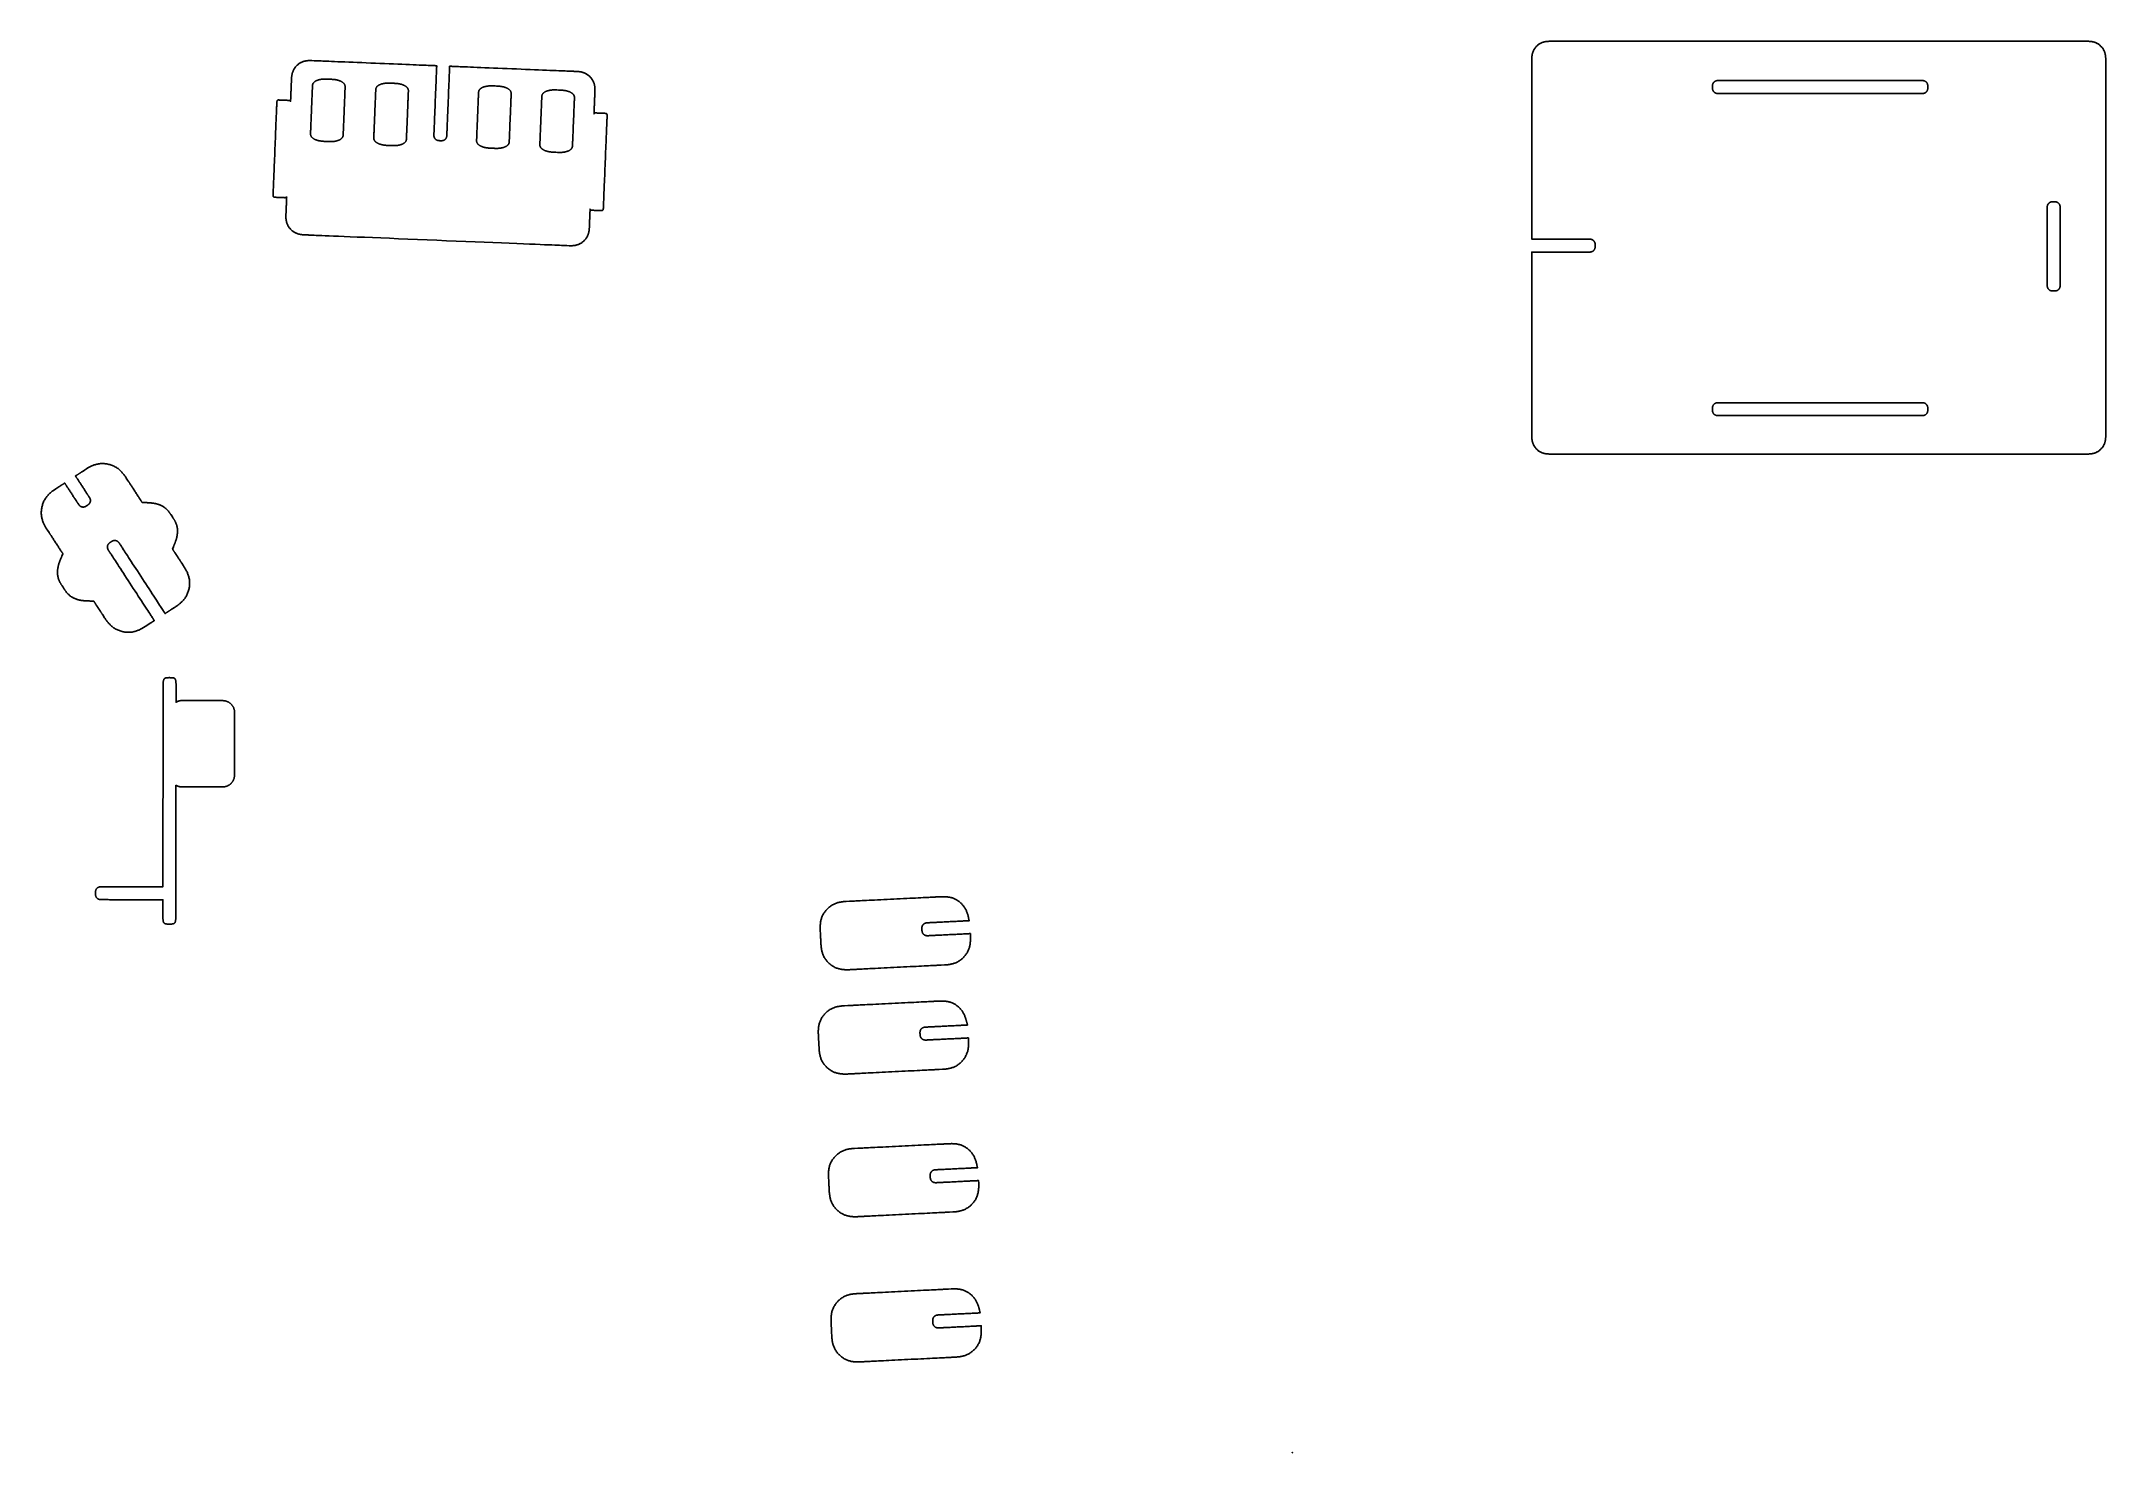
# Model space of a CAD drawing. Header units: millimetres. Extents: x -344 to 408, y -557 to -43.
import ezdxf

# ---------------------------------------------------------------- set-up
doc = ezdxf.new("R2010")
doc.units = ezdxf.units.MM

msp = doc.modelspace()

# ---------------------------------------------------------------- linework, layer by layer
at = {"flags": 128}
for points in [[(206.840296, -43.010924), (206.844339, -43.010924), (206.872635, -43.010924), (206.949441, -43.010924), (207.099009, -43.010924), (207.345595, -43.010924), (207.713453, -43.010924), (208.226836, -43.010924), (208.91, -43.010924), (209.787199, -43.010924), (210.882687, -43.010924), (212.220718, -43.010924), (213.825548, -43.010924), (215.721429, -43.010924), (217.932617, -43.010924), (220.483365, -43.010924), (223.397929, -43.010924), (226.700562, -43.010924), (230.415519, -43.010924), (234.567055, -43.010924), (239.179423, -43.010924), (244.26475, -43.010924), (249.786656, -43.010924), (255.696632, -43.010924), (261.946168, -43.010924), (268.486756, -43.010924), (275.269888, -43.010924), (282.247054, -43.010924), (289.369747, -43.010924), (296.589457, -43.010924), (303.857676, -43.010924), (311.125894, -43.010924), (318.345604, -43.010924), (325.468297, -43.010924), (332.445464, -43.010924), (339.228595, -43.010924), (345.769184, -43.010924), (352.01872, -43.010924), (357.928695, -43.010924), (363.450601, -43.010924), (368.535929, -43.010924), (373.148297, -43.010924), (377.299832, -43.010924), (381.014789, -43.010924), (384.317422, -43.010924), (387.231986, -43.010924), (389.782735, -43.010924), (391.993923, -43.010924), (393.889804, -43.010924), (395.494633, -43.010924), (396.832664, -43.010924), (397.928152, -43.010924), (398.805351, -43.010924), (399.488515, -43.010924), (400.001899, -43.010924), (400.369756, -43.010924), (400.616342, -43.010924), (400.765911, -43.010924), (400.842716, -43.010924), (400.871013, -43.010924), (400.875055, -43.010924), (401.564023, -43.010924), (401.672434, -43.010995), (401.790568, -43.011488), (401.917816, -43.012827), (402.053566, -43.015434), (402.197208, -43.019732), (402.348131, -43.026144), (402.505724, -43.035092), (402.669377, -43.046999), (402.838479, -43.062289), (403.012419, -43.081384), (403.190586, -43.104706), (403.372371, -43.132678), (403.557161, -43.165723), (403.744347, -43.204265), (403.933318, -43.248725), (404.123463, -43.299526), (404.314172, -43.357091), (404.504833, -43.421843), (404.694836, -43.494205), (404.88357, -43.574599), (405.070472, -43.663323), (405.255166, -43.760173), (405.437323, -43.864821), (405.616614, -43.976938), (405.79271, -44.096195), (405.965283, -44.222262), (406.134004, -44.354813), (406.298544, -44.493516), (406.458575, -44.638045), (406.613767, -44.78807), (406.763791, -44.943262), (406.90832, -45.103292), (407.047024, -45.267832), (407.179574, -45.436553), (407.305642, -45.609126), (407.424899, -45.785223), (407.537015, -45.964514), (407.641663, -46.146671), (407.738513, -46.331364), (407.827237, -46.518266), (407.907632, -46.707001), (407.979993, -46.897004), (408.044745, -47.087665), (408.102311, -47.278373), (408.153112, -47.468518), (408.197572, -47.657489), (408.236113, -47.844675), (408.269158, -48.029466), (408.297131, -48.21125), (408.320453, -48.389418), (408.339547, -48.563358), (408.354837, -48.73246), (408.366745, -48.896113), (408.375693, -49.053706), (408.382105, -49.204629), (408.386403, -49.34827), (408.38901, -49.48402), (408.390349, -49.611268), (408.390842, -49.729403), (408.390912, -50.526781), (408.390912, -50.5296), (408.390912, -50.549329), (408.390912, -50.602879), (408.390912, -50.707161), (408.390912, -50.879085), (408.390912, -51.135562), (408.390912, -51.493503), (408.390912, -51.969818), (408.390912, -52.581417), (408.390912, -53.345212), (408.390912, -54.278113), (408.390912, -55.39703), (408.390912, -56.718874), (408.390912, -58.260556), (408.390912, -60.038985), (408.390912, -62.071074), (408.390912, -64.373732), (408.390912, -66.96387), (408.390912, -69.858399), (408.390912, -73.074228), (408.390912, -76.619814), (408.390912, -80.469791), (408.390912, -84.590337), (408.390912, -88.947631), (408.390912, -93.507852), (408.390912, -98.237179), (408.390912, -103.101791), (408.390912, -108.067866), (408.390912, -113.101583), (408.390912, -118.169122), (408.390912, -123.236661), (408.390912, -128.270378), (408.390912, -133.236454), (408.390912, -138.101065), (408.390912, -142.830392), (408.390912, -147.390613), (408.390912, -151.747907), (408.390912, -155.868453), (408.390912, -159.71843), (408.390912, -163.264016), (408.390912, -166.479846), (408.390912, -169.374374), (408.390912, -171.964512), (408.390912, -174.26717), (408.390912, -176.299259), (408.390912, -178.077689), (408.390912, -179.61937), (408.390912, -180.941214), (408.390912, -182.060131), (408.390912, -182.993032), (408.390912, -183.756827), (408.390912, -184.368426), (408.390912, -184.844741), (408.390912, -185.202682), (408.390912, -185.459159), (408.390912, -185.631083), (408.390912, -185.735365), (408.390912, -185.788915), (408.390912, -185.808645), (408.390912, -185.811463), (408.390912, -186.50039), (408.390842, -186.608794), (408.390349, -186.726921), (408.38901, -186.854161), (408.386403, -186.989903), (408.382105, -187.133537), (408.375693, -187.284451), (408.366745, -187.442035), (408.354837, -187.605679), (408.339547, -187.774772), (408.320453, -187.948702), (408.297131, -188.126861), (408.269158, -188.308636), (408.236113, -188.493417), (408.197572, -188.680595), (408.153112, -188.869557), (408.102311, -189.059693), (408.044745, -189.250394), (407.979993, -189.441047), (407.907632, -189.631043), (407.827237, -189.819771), (407.738513, -190.006667), (407.641663, -190.191356), (407.537015, -190.373508), (407.424899, -190.552794), (407.305642, -190.728887), (407.179574, -190.901457), (407.047024, -191.070175), (406.90832, -191.234713), (406.763791, -191.394741), (406.613767, -191.549932), (406.458575, -191.699955), (406.298544, -191.844482), (406.134004, -191.983185), (405.965283, -192.115735), (405.79271, -192.241802), (405.616614, -192.361059), (405.437323, -192.473175), (405.255166, -192.577823), (405.070472, -192.674673), (404.88357, -192.763397), (404.694836, -192.843791), (404.504833, -192.916153), (404.314172, -192.980905), (404.123463, -193.03847), (403.933318, -193.089272), (403.744347, -193.133731), (403.557161, -193.172273), (403.372371, -193.205318), (403.190586, -193.233291), (403.012419, -193.256613), (402.838479, -193.275707), (402.669377, -193.290997), (402.505724, -193.302904), (402.348131, -193.311853), (402.197208, -193.318264), (402.053566, -193.322563), (401.917816, -193.32517), (401.790568, -193.326508), (401.672434, -193.327001), (400.875055, -193.327072), (400.871013, -193.327072), (400.842716, -193.327072), (400.765911, -193.327072), (400.616342, -193.327072), (400.369756, -193.327072), (400.001899, -193.327072), (399.488515, -193.327072), (398.805351, -193.327072), (397.928152, -193.327072), (396.832664, -193.327072), (395.494633, -193.327072), (393.889804, -193.327072), (391.993923, -193.327072), (389.782735, -193.327072), (387.231986, -193.327072), (384.317422, -193.327072), (381.014789, -193.327072), (377.299832, -193.327072), (373.148297, -193.327072), (368.535929, -193.327072), (363.450601, -193.327072), (357.928695, -193.327072), (352.01872, -193.327072), (345.769184, -193.327072), (339.228595, -193.327072), (332.445464, -193.327072), (325.468297, -193.327072), (318.345604, -193.327072), (311.125894, -193.327072), (303.857676, -193.327072), (296.589457, -193.327072), (289.369747, -193.327072), (282.247054, -193.327072), (275.269888, -193.327072), (268.486756, -193.327072), (261.946168, -193.327072), (255.696632, -193.327072), (249.786656, -193.327072), (244.26475, -193.327072), (239.179423, -193.327072), (234.567055, -193.327072), (230.415519, -193.327072), (226.700562, -193.327072), (223.397929, -193.327072), (220.483365, -193.327072), (217.932617, -193.327072), (215.721429, -193.327072), (213.825548, -193.327072), (212.220718, -193.327072), (210.882687, -193.327072), (209.787199, -193.327072), (208.91, -193.327072), (208.226836, -193.327072), (207.713453, -193.327072), (207.345595, -193.327072), (207.099009, -193.327072), (206.949441, -193.327072), (206.872635, -193.327072), (206.844339, -193.327072), (206.840296, -193.327072), (206.151328, -193.327072), (206.042918, -193.327001), (205.924783, -193.326508), (205.797535, -193.32517), (205.661785, -193.322563), (205.518144, -193.318264), (205.367221, -193.311853), (205.209628, -193.302904), (205.045975, -193.290997), (204.876873, -193.275707), (204.702933, -193.256613), (204.524765, -193.233291), (204.342981, -193.205318), (204.15819, -193.172273), (203.971004, -193.133731), (203.782033, -193.089272), (203.591888, -193.03847), (203.40118, -192.980905), (203.210519, -192.916153), (203.020516, -192.843791), (202.831781, -192.763397), (202.644879, -192.674673), (202.460186, -192.577823), (202.278029, -192.473175), (202.098738, -192.361059), (201.922641, -192.241802), (201.750068, -192.115735), (201.581347, -191.983185), (201.416807, -191.844482), (201.256777, -191.699955), (201.101585, -191.549932), (200.95156, -191.394741), (200.807031, -191.234713), (200.668328, -191.070175), (200.535777, -190.901457), (200.40971, -190.728887), (200.290453, -190.552794), (200.178336, -190.373508), (200.073688, -190.191356), (199.976838, -190.006667), (199.888114, -189.819771), (199.80772, -189.631043), (199.735358, -189.441047), (199.670606, -189.250394), (199.613041, -189.059693), (199.56224, -188.869557), (199.51778, -188.680595), (199.479238, -188.493417), (199.446193, -188.308636), (199.418221, -188.126861), (199.394899, -187.948702), (199.375804, -187.774772), (199.360514, -187.605679), (199.348607, -187.442035), (199.339659, -187.284451), (199.333247, -187.133537), (199.328949, -186.989903), (199.326342, -186.854161), (199.325003, -186.726921), (199.32451, -186.608794), (199.324439, -185.811463), (199.324439, -185.810087), (199.324439, -185.800457), (199.324439, -185.774318), (199.324439, -185.723417), (199.324439, -185.639497), (199.324439, -185.514306), (199.324439, -185.339589), (199.324439, -185.107092), (199.324439, -184.80856), (199.324439, -184.435738), (199.324439, -183.980374), (199.324439, -183.434211), (199.324439, -182.788996), (199.324439, -182.036475), (199.324439, -181.168393), (199.324439, -180.176495), (199.324439, -179.052528), (199.324439, -177.788238), (199.324439, -176.375369), (199.324439, -174.805667), (199.324439, -173.075005), (199.324439, -171.195766), (199.324439, -169.184457), (199.324439, -167.057586), (199.324439, -164.831664), (199.324439, -162.523198), (199.324439, -160.148698), (199.324439, -157.724671), (199.324439, -155.267627), (199.324439, -152.794075), (199.324439, -150.320522), (199.324439, -147.863478), (199.324439, -145.439452), (199.324439, -143.064951), (199.324439, -140.756485), (199.324439, -138.530563), (199.324439, -136.403693), (199.324439, -134.392384), (199.324439, -132.513144), (199.324439, -130.782483), (199.324439, -129.212781), (199.324439, -127.799912), (199.324439, -126.535621), (199.324439, -125.411654), (199.324439, -124.419757), (199.324439, -123.551675), (199.324439, -122.799153), (199.324439, -122.153939), (199.324439, -121.607776), (199.324439, -121.152411), (199.324439, -120.77959), (199.324439, -120.481058), (199.324439, -120.24856), (199.324439, -120.073843), (199.324439, -119.948652), (199.324439, -119.864733), (199.324439, -119.813831), (199.324439, -119.787692), (199.324439, -119.778062), (199.324439, -119.776687), (199.324871, -119.776687), (199.327891, -119.776687), (199.336088, -119.776687), (199.352052, -119.776687), (199.378371, -119.776687), (199.417633, -119.776687), (199.472427, -119.776687), (199.545343, -119.776687), (199.638968, -119.776687), (199.755892, -119.776687), (199.898702, -119.776687), (200.069989, -119.776687), (200.27234, -119.776687), (200.508345, -119.776687), (200.780591, -119.776687), (201.091668, -119.776687), (201.444165, -119.776687), (201.84067, -119.776687), (202.283771, -119.776687), (202.776059, -119.776687), (203.318826, -119.776687), (203.90819, -119.776687), (204.538973, -119.776687), (205.205999, -119.776687), (205.904089, -119.776687), (206.628066, -119.776687), (207.372753, -119.776687), (208.132972, -119.776687), (208.903546, -119.776687), (209.679298, -119.776687), (210.455049, -119.776687), (211.225623, -119.776687), (211.985842, -119.776687), (212.730529, -119.776687), (213.454506, -119.776687), (214.152596, -119.776687), (214.819622, -119.776687), (215.450405, -119.776687), (216.039769, -119.776687), (216.582536, -119.776687), (217.074824, -119.776687), (217.517925, -119.776687), (217.91443, -119.776687), (218.266927, -119.776687), (218.578004, -119.776687), (218.85025, -119.776687), (219.086255, -119.776687), (219.288606, -119.776687), (219.459893, -119.776687), (219.602703, -119.776687), (219.719627, -119.776687), (219.813252, -119.776687), (219.886168, -119.776687), (219.940962, -119.776687), (219.980224, -119.776687), (220.006543, -119.776687), (220.022507, -119.776687), (220.030704, -119.776687), (220.033724, -119.776687), (220.034156, -119.776687), (220.251714, -119.776687), (220.285947, -119.776665), (220.323251, -119.77651), (220.363432, -119.77609), (220.406298, -119.775273), (220.451656, -119.773925), (220.499312, -119.771914), (220.549075, -119.769108), (220.60075, -119.765374), (220.654146, -119.76058), (220.709069, -119.754592), (220.765327, -119.747278), (220.822726, -119.738507), (220.881073, -119.728144), (220.940176, -119.716059), (220.999842, -119.702117), (221.059878, -119.686186), (221.12009, -119.668135), (221.180287, -119.64783), (221.240275, -119.625139), (221.299861, -119.599929), (221.358868, -119.572106), (221.417176, -119.541736), (221.474682, -119.50892), (221.531282, -119.473763), (221.586873, -119.436367), (221.641351, -119.396835), (221.694611, -119.35527), (221.746552, -119.311777), (221.797068, -119.266457), (221.846056, -119.219414), (221.893412, -119.170751), (221.939033, -119.120571), (221.982815, -119.068978), (222.024654, -119.016075), (222.064446, -118.961964), (222.102088, -118.906748), (222.137477, -118.850532), (222.170508, -118.793418), (222.201077, -118.735509), (222.229081, -118.676909), (222.254457, -118.617735), (222.277297, -118.558164), (222.297735, -118.498387), (222.315904, -118.438596), (222.331939, -118.378982), (222.345972, -118.319737), (222.358137, -118.261052), (222.368567, -118.203119), (222.377396, -118.146128), (222.384758, -118.090271), (222.390784, -118.035741), (222.39561, -117.982727), (222.399369, -117.931422), (222.402193, -117.882016), (222.404217, -117.834702), (222.405574, -117.789671), (222.406397, -117.747114), (222.406819, -117.707223), (222.406975, -117.670188), (222.406997, -117.420215), (222.406997, -117.204228), (222.406975, -117.170242), (222.406819, -117.133207), (222.406396, -117.093316), (222.405571, -117.050759), (222.404213, -117.005728), (222.402185, -116.958415), (222.399356, -116.90901), (222.395592, -116.857706), (222.390758, -116.804693), (222.384721, -116.750164), (222.377348, -116.694309), (222.368505, -116.637321), (222.358057, -116.579389), (222.345873, -116.520707), (222.331817, -116.461465), (222.315756, -116.401855), (222.297557, -116.342069), (222.277086, -116.282297), (222.254209, -116.222731), (222.228792, -116.163563), (222.200742, -116.104969), (222.170124, -116.047067), (222.137041, -115.98996), (222.101598, -115.933752), (222.063899, -115.878545), (222.024049, -115.824443), (221.982152, -115.771548), (221.938313, -115.719964), (221.892635, -115.669794), (221.845224, -115.62114), (221.796183, -115.574107), (221.745616, -115.528796), (221.693629, -115.485311), (221.640326, -115.443756), (221.58581, -115.404233), (221.530187, -115.366845), (221.473561, -115.331695), (221.416035, -115.298887), (221.357715, -115.268524), (221.298704, -115.240708), (221.239122, -115.215504), (221.179146, -115.192818), (221.118969, -115.172518), (221.058783, -115.154471), (220.998779, -115.138544), (220.939151, -115.124605), (220.880091, -115.112522), (220.82179, -115.102162), (220.764442, -115.093393), (220.708237, -115.086081), (220.65337, -115.080095), (220.60003, -115.075301), (220.548413, -115.071568), (220.498708, -115.068763), (220.451109, -115.066753), (220.405807, -115.065405), (220.362996, -115.064588), (220.322867, -115.064168), (220.285612, -115.064014), (220.034156, -115.063992), (220.033724, -115.063992), (220.030704, -115.063992), (220.022507, -115.063992), (220.006543, -115.063992), (219.980224, -115.063992), (219.940962, -115.063992), (219.886168, -115.063992), (219.813252, -115.063992), (219.719627, -115.063992), (219.602703, -115.063992), (219.459893, -115.063992), (219.288606, -115.063992), (219.086255, -115.063992), (218.85025, -115.063992), (218.578004, -115.063992), (218.266927, -115.063992), (217.91443, -115.063992), (217.517925, -115.063992), (217.074824, -115.063992), (216.582536, -115.063992), (216.039769, -115.063992), (215.450405, -115.063992), (214.819622, -115.063992), (214.152596, -115.063992), (213.454506, -115.063992), (212.730529, -115.063992), (211.985842, -115.063992), (211.225623, -115.063992), (210.455049, -115.063992), (209.679298, -115.063992), (208.903546, -115.063992), (208.132972, -115.063992), (207.372753, -115.063992), (206.628066, -115.063992), (205.904089, -115.063992), (205.205999, -115.063992), (204.538973, -115.063992), (203.90819, -115.063992), (203.318826, -115.063992), (202.776059, -115.063992), (202.283771, -115.063992), (201.84067, -115.063992), (201.444165, -115.063992), (201.091668, -115.063992), (200.780591, -115.063992), (200.508345, -115.063992), (200.27234, -115.063992), (200.069989, -115.063992), (199.898702, -115.063992), (199.755892, -115.063992), (199.638968, -115.063992), (199.545343, -115.063992), (199.472427, -115.063992), (199.417633, -115.063992), (199.378371, -115.063992), (199.352052, -115.063992), (199.336088, -115.063992), (199.327891, -115.063992), (199.324871, -115.063992), (199.324439, -115.063992), (199.324439, -115.062647), (199.324439, -115.053235), (199.324439, -115.027689), (199.324439, -114.977942), (199.324439, -114.895926), (199.324439, -114.773574), (199.324439, -114.602819), (199.324439, -114.375595), (199.324439, -114.083833), (199.324439, -113.719466), (199.324439, -113.274428), (199.324439, -112.740652), (199.324439, -112.11007), (199.324439, -111.374614), (199.324439, -110.526219), (199.324439, -109.556816), (199.324439, -108.458339), (199.324439, -107.22272), (199.324439, -105.841893), (199.324439, -104.30779), (199.324439, -102.616377), (199.324439, -100.779756), (199.324439, -98.81406), (199.324439, -96.735424), (199.324439, -94.559982), (199.324439, -92.303869), (199.324439, -89.983218), (199.324439, -87.614165), (199.324439, -85.212843), (199.324439, -82.795386), (199.324439, -80.37793), (199.324439, -77.976608), (199.324439, -75.607555), (199.324439, -73.286904), (199.324439, -71.030791), (199.324439, -68.855349), (199.324439, -66.776713), (199.324439, -64.811017), (199.324439, -62.974396), (199.324439, -61.282983), (199.324439, -59.74888), (199.324439, -58.368052), (199.324439, -57.132434), (199.324439, -56.033957), (199.324439, -55.064554), (199.324439, -54.216158), (199.324439, -53.480703), (199.324439, -52.850121), (199.324439, -52.316344), (199.324439, -51.871306), (199.324439, -51.50694), (199.324439, -51.215178), (199.324439, -50.987953), (199.324439, -50.817199), (199.324439, -50.694847), (199.324439, -50.612831), (199.324439, -50.563083), (199.324439, -50.537537), (199.324439, -50.528126), (199.324439, -50.526781), (199.324439, -49.837813), (199.32451, -49.729403), (199.325003, -49.611268), (199.326342, -49.48402), (199.328949, -49.34827), (199.333247, -49.204629), (199.339659, -49.053706), (199.348607, -48.896113), (199.360514, -48.73246), (199.375804, -48.563358), (199.394899, -48.389418), (199.418221, -48.21125), (199.446193, -48.029466), (199.479238, -47.844675), (199.51778, -47.657489), (199.56224, -47.468518), (199.613041, -47.278373), (199.670606, -47.087665), (199.735358, -46.897004), (199.80772, -46.707001), (199.888114, -46.518266), (199.976838, -46.331364), (200.073688, -46.146671), (200.178336, -45.964514), (200.290453, -45.785223), (200.40971, -45.609126), (200.535777, -45.436553), (200.668328, -45.267832), (200.807031, -45.103292), (200.95156, -44.943262), (201.101585, -44.78807), (201.256777, -44.638045), (201.416807, -44.493516), (201.581347, -44.354813), (201.750068, -44.222262), (201.922641, -44.096195), (202.098738, -43.976938), (202.278029, -43.864821), (202.460186, -43.760173), (202.644879, -43.663323), (202.831781, -43.574599), (203.020516, -43.494205), (203.210519, -43.421843), (203.40118, -43.357091), (203.591888, -43.299526), (203.782033, -43.248725), (203.971004, -43.204265), (204.15819, -43.165723), (204.342981, -43.132678), (204.524765, -43.104706), (204.702933, -43.081384), (204.876873, -43.062289), (205.045975, -43.046999), (205.209628, -43.035092), (205.367221, -43.026144), (205.518144, -43.019732), (205.661785, -43.015434), (205.797535, -43.012827), (205.924783, -43.011488), (206.042918, -43.010995), (206.840296, -43.010924)], [(-244.265858, -50.078248), (-244.264927, -50.078286), (-244.25841, -50.078552), (-244.240723, -50.079276), (-244.206278, -50.080685), (-244.149491, -50.083008), (-244.064777, -50.086473), (-243.946549, -50.09131), (-243.789221, -50.097746), (-243.587209, -50.106009), (-243.334927, -50.11633), (-243.026789, -50.128935), (-242.65721, -50.144053), (-242.220603, -50.161914), (-241.711384, -50.182744), (-241.123967, -50.206774), (-240.452766, -50.234231), (-239.692196, -50.265344), (-238.836671, -50.300342), (-237.880606, -50.339452), (-236.818414, -50.382903), (-235.647303, -50.43081), (-234.375652, -50.48283), (-233.014632, -50.538506), (-231.575413, -50.597381), (-230.069168, -50.658997), (-228.507067, -50.722899), (-226.900281, -50.788628), (-225.259981, -50.855729), (-223.597339, -50.923743), (-221.923526, -50.992214), (-220.249713, -51.060686), (-218.587071, -51.1287), (-216.946772, -51.1958), (-215.339986, -51.26153), (-213.777885, -51.325431), (-212.271639, -51.387048), (-210.83242, -51.445923), (-209.4714, -51.501598), (-208.199749, -51.553618), (-207.028639, -51.601525), (-205.966447, -51.644977), (-205.010381, -51.684087), (-204.154856, -51.719084), (-203.394286, -51.750197), (-202.723085, -51.777654), (-202.135668, -51.801684), (-201.626449, -51.822515), (-201.189843, -51.840375), (-200.820263, -51.855494), (-200.512125, -51.868099), (-200.259843, -51.878419), (-200.057831, -51.886683), (-199.900504, -51.893119), (-199.782276, -51.897955), (-199.697561, -51.901421), (-199.640774, -51.903744), (-199.60633, -51.905153), (-199.588642, -51.905876), (-199.582126, -51.906143), (-199.581195, -51.906181), (-199.581216, -51.906699), (-199.581364, -51.910321), (-199.581766, -51.920153), (-199.58255, -51.9393), (-199.583842, -51.970867), (-199.585769, -52.017959), (-199.588458, -52.08368), (-199.592036, -52.171136), (-199.596631, -52.283432), (-199.60237, -52.423672), (-199.609379, -52.594961), (-199.617785, -52.800405), (-199.627716, -53.043108), (-199.639299, -53.326176), (-199.65266, -53.652712), (-199.667928, -54.025823), (-199.685228, -54.448613), (-199.704687, -54.924187), (-199.726434, -55.45565), (-199.750595, -56.046107), (-199.777233, -56.69711), (-199.806158, -57.404003), (-199.837116, -58.160574), (-199.869852, -58.960615), (-199.904114, -59.797915), (-199.939645, -60.666265), (-199.976193, -61.559454), (-200.013504, -62.471272), (-200.051322, -63.395511), (-200.089395, -64.325959), (-200.127468, -65.256408), (-200.165286, -66.180646), (-200.202597, -67.092465), (-200.239145, -67.985654), (-200.274676, -68.854003), (-200.308937, -69.691303), (-200.341674, -70.491344), (-200.372632, -71.247916), (-200.401557, -71.954808), (-200.428195, -72.605811), (-200.452356, -73.196268), (-200.474102, -73.727731), (-200.493562, -74.203305), (-200.510862, -74.626095), (-200.526129, -74.999206), (-200.539491, -75.325743), (-200.551074, -75.60881), (-200.561005, -75.851513), (-200.569411, -76.056957), (-200.57642, -76.228247), (-200.582159, -76.368487), (-200.586754, -76.480782), (-200.590332, -76.568238), (-200.593021, -76.633959), (-200.594948, -76.681051), (-200.59624, -76.712618), (-200.597023, -76.731765), (-200.597426, -76.741597), (-200.597574, -76.74522), (-200.597595, -76.745737), (-200.606483, -76.963006), (-200.607859, -76.997195), (-200.609228, -77.034455), (-200.61045, -77.074601), (-200.611385, -77.117444), (-200.611891, -77.162797), (-200.61183, -77.210475), (-200.611059, -77.260288), (-200.60944, -77.312051), (-200.606831, -77.365576), (-200.603093, -77.420677), (-200.598085, -77.477165), (-200.591667, -77.534854), (-200.583698, -77.593557), (-200.574038, -77.653087), (-200.562548, -77.713256), (-200.549085, -77.773878), (-200.533511, -77.834765), (-200.515685, -77.89573), (-200.495467, -77.956587), (-200.472715, -78.017147), (-200.447331, -78.077238), (-200.419372, -78.136738), (-200.388938, -78.195539), (-200.356127, -78.253532), (-200.321039, -78.31061), (-200.283771, -78.366665), (-200.244424, -78.421589), (-200.203095, -78.475273), (-200.159884, -78.52761), (-200.11489, -78.578492), (-200.06821, -78.62781), (-200.019945, -78.675456), (-199.970193, -78.721323), (-199.919053, -78.765303), (-199.866623, -78.807286), (-199.813003, -78.847166), (-199.758291, -78.884835), (-199.702587, -78.920183), (-199.645988, -78.953104), (-199.588594, -78.983488), (-199.53052, -79.011268), (-199.471947, -79.036529), (-199.41307, -79.059398), (-199.354087, -79.08), (-199.295194, -79.09846), (-199.236588, -79.114904), (-199.178465, -79.129457), (-199.121022, -79.142246), (-199.064456, -79.153396), (-199.008963, -79.163032), (-198.95474, -79.17128), (-198.901984, -79.178265), (-198.85089, -79.184114), (-198.801657, -79.188952), (-198.754479, -79.192904), (-198.709555, -79.196095), (-198.66708, -79.198653), (-198.627252, -79.200702), (-198.590266, -79.202367), (-198.340581, -79.212579), (-198.124718, -79.221508), (-198.09075, -79.222891), (-198.053731, -79.224266), (-198.013845, -79.225491), (-197.971279, -79.226425), (-197.926219, -79.226925), (-197.87885, -79.226851), (-197.829359, -79.22606), (-197.777931, -79.22441), (-197.724752, -79.221761), (-197.670008, -79.217969), (-197.613885, -79.212893), (-197.556569, -79.206392), (-197.498246, -79.198323), (-197.439102, -79.188545), (-197.379322, -79.176916), (-197.319092, -79.163295), (-197.258599, -79.147539), (-197.198029, -79.129507), (-197.137566, -79.109056), (-197.077397, -79.086046), (-197.017695, -79.060375), (-196.958581, -79.032103), (-196.900161, -79.001331), (-196.842542, -78.96816), (-196.785833, -78.93269), (-196.730139, -78.895023), (-196.67557, -78.855259), (-196.622231, -78.8135), (-196.57023, -78.769845), (-196.519675, -78.724397), (-196.470672, -78.677255), (-196.423329, -78.62852), (-196.377754, -78.578294), (-196.334052, -78.526676), (-196.292333, -78.473769), (-196.252702, -78.419672), (-196.215268, -78.364487), (-196.180137, -78.308314), (-196.147417, -78.251255), (-196.117215, -78.193409), (-196.0896, -78.134895), (-196.064486, -78.075892), (-196.041747, -78.016597), (-196.02126, -77.957209), (-196.0029, -77.897922), (-195.986542, -77.838935), (-195.972061, -77.780445), (-195.959334, -77.722647), (-195.948234, -77.665739), (-195.938638, -77.609919), (-195.930422, -77.555382), (-195.923459, -77.502326), (-195.917627, -77.450947), (-195.912799, -77.401443), (-195.908852, -77.354011), (-195.905661, -77.308846), (-195.903101, -77.266147), (-195.901048, -77.226111), (-195.899377, -77.188933), (-195.889116, -76.937956), (-195.889095, -76.937438), (-195.888947, -76.933816), (-195.888545, -76.923984), (-195.887762, -76.904837), (-195.88647, -76.873271), (-195.884544, -76.82618), (-195.881855, -76.76046), (-195.878278, -76.673006), (-195.873684, -76.560712), (-195.867947, -76.420475), (-195.860939, -76.249189), (-195.852535, -76.043749), (-195.842606, -75.801051), (-195.831026, -75.517989), (-195.817668, -75.191459), (-195.802405, -74.818356), (-195.785109, -74.395574), (-195.765654, -73.92001), (-195.743913, -73.388557), (-195.719758, -72.798112), (-195.693126, -72.147122), (-195.664208, -71.440244), (-195.633258, -70.683687), (-195.600529, -69.883663), (-195.566276, -69.046379), (-195.530753, -68.178047), (-195.494214, -67.284876), (-195.456913, -66.373075), (-195.419104, -65.448855), (-195.38104, -64.518425), (-195.342977, -63.587996), (-195.305168, -62.663776), (-195.267866, -61.751975), (-195.231327, -60.858804), (-195.195804, -59.990472), (-195.161551, -59.153188), (-195.128823, -58.353164), (-195.097872, -57.596607), (-195.068954, -56.889729), (-195.042323, -56.238739), (-195.018168, -55.648294), (-194.996427, -55.116841), (-194.976971, -54.641277), (-194.959676, -54.218495), (-194.944412, -53.845392), (-194.931054, -53.518862), (-194.919474, -53.2358), (-194.909546, -52.993101), (-194.901141, -52.787662), (-194.894134, -52.616376), (-194.888397, -52.476139), (-194.883803, -52.363845), (-194.880225, -52.276391), (-194.877537, -52.210671), (-194.87561, -52.16358), (-194.874319, -52.132014), (-194.873536, -52.112867), (-194.873133, -52.103035), (-194.872985, -52.099413), (-194.872964, -52.098895), (-194.872021, -52.098934), (-194.865419, -52.099204), (-194.8475, -52.099937), (-194.812605, -52.101364), (-194.755075, -52.103718), (-194.669252, -52.107228), (-194.549478, -52.112128), (-194.390092, -52.118647), (-194.185437, -52.127019), (-193.929855, -52.137473), (-193.617685, -52.150243), (-193.243271, -52.165558), (-192.800953, -52.183651), (-192.285072, -52.204753), (-191.68997, -52.229096), (-191.009988, -52.256911), (-190.239467, -52.288429), (-189.37275, -52.323882), (-188.404176, -52.363502), (-187.328088, -52.407519), (-186.141657, -52.45605), (-184.853369, -52.508748), (-183.474543, -52.565149), (-182.016496, -52.624791), (-180.490545, -52.68721), (-178.908007, -52.751944), (-177.2802, -52.818529), (-175.618441, -52.886504), (-173.934048, -52.955404), (-172.238337, -53.024767), (-170.542626, -53.09413), (-168.858233, -53.163031), (-167.196474, -53.231005), (-165.568667, -53.297591), (-163.986129, -53.362325), (-162.460178, -53.424744), (-161.002131, -53.484385), (-159.623305, -53.540786), (-158.335017, -53.593484), (-157.148585, -53.642015), (-156.072497, -53.686033), (-155.103924, -53.725652), (-154.237206, -53.761105), (-153.466686, -53.792624), (-152.786704, -53.820438), (-152.191602, -53.844781), (-151.675721, -53.865883), (-151.233403, -53.883976), (-150.858988, -53.899292), (-150.546819, -53.912061), (-150.291236, -53.922516), (-150.086582, -53.930887), (-149.927196, -53.937407), (-149.807421, -53.942306), (-149.721598, -53.945817), (-149.664069, -53.94817), (-149.629174, -53.949597), (-149.611255, -53.95033), (-149.604653, -53.9506), (-149.60371, -53.950639), (-148.876505, -53.980402), (-148.76208, -53.985159), (-148.637411, -53.990783), (-148.503159, -53.997693), (-148.359988, -54.006309), (-148.20856, -54.017051), (-148.049538, -54.030337), (-147.883586, -54.04659), (-147.711366, -54.066227), (-147.53354, -54.08967), (-147.350772, -54.117337), (-147.163725, -54.149648), (-146.973062, -54.187024), (-146.779445, -54.229884), (-146.583537, -54.278649), (-146.386002, -54.333737), (-146.187501, -54.395568), (-145.988698, -54.464563), (-145.790256, -54.541141), (-145.592838, -54.625722), (-145.397107, -54.718727), (-145.203669, -54.820443), (-145.012914, -54.930641), (-144.825174, -55.048959), (-144.640781, -55.175037), (-144.460069, -55.308512), (-144.28337, -55.449023), (-144.111017, -55.59621), (-143.943343, -55.749711), (-143.78068, -55.909165), (-143.623361, -56.074211), (-143.471719, -56.244488), (-143.326087, -56.419633), (-143.186798, -56.599287), (-143.054183, -56.783087), (-142.928577, -56.970674), (-142.810311, -57.161684), (-142.699719, -57.355758), (-142.597133, -57.552534), (-142.502886, -57.75165), (-142.417311, -57.952747), (-142.340606, -58.155417), (-142.272433, -58.359079), (-142.212319, -58.563108), (-142.159792, -58.766875), (-142.11438, -58.969756), (-142.07561, -59.171124), (-142.043009, -59.370352), (-142.016105, -59.566815), (-141.994425, -59.759886), (-141.977498, -59.948938), (-141.964849, -60.133346), (-141.956008, -60.312483), (-141.9505, -60.485723), (-141.947855, -60.65244), (-141.947599, -60.812006), (-141.949259, -60.963797), (-141.952364, -61.107186), (-141.95644, -61.241546), (-141.961016, -61.366251), (-141.99534, -62.207838), (-141.995346, -62.207989), (-141.995389, -62.209045), (-141.995507, -62.211912), (-141.995735, -62.217496), (-141.996112, -62.2267), (-141.996674, -62.240432), (-141.997458, -62.259596), (-141.998501, -62.285097), (-141.999841, -62.317842), (-142.001515, -62.358735), (-142.003558, -62.408682), (-142.00601, -62.468587), (-142.008906, -62.539358), (-142.012283, -62.621898), (-142.01618, -62.717114), (-142.020632, -62.82591), (-142.025676, -62.949193), (-142.031351, -63.087867), (-142.037692, -63.242837), (-142.044738, -63.41501), (-142.052506, -63.604838), (-142.06094, -63.810963), (-142.069968, -64.031573), (-142.079514, -64.264859), (-142.089505, -64.50901), (-142.099866, -64.762214), (-142.110524, -65.022661), (-142.121404, -65.288541), (-142.132432, -65.558042), (-142.143534, -65.829354), (-142.154636, -66.100666), (-142.165664, -66.370167), (-142.176544, -66.636046), (-142.187202, -66.896494), (-142.197563, -67.149698), (-142.207554, -67.393849), (-142.2171, -67.627135), (-142.226127, -67.847745), (-142.234562, -68.05387), (-142.24233, -68.243698), (-142.249375, -68.41587), (-142.255717, -68.570841), (-142.261391, -68.709515), (-142.266436, -68.832797), (-142.270888, -68.941594), (-142.274784, -69.036809), (-142.278162, -69.11935), (-142.281058, -69.19012), (-142.283509, -69.250026), (-142.285553, -69.299973), (-142.287227, -69.340866), (-142.288567, -69.37361), (-142.28961, -69.399112), (-142.290394, -69.418276), (-142.290956, -69.432007), (-142.291333, -69.441212), (-142.291561, -69.446795), (-142.291679, -69.449662), (-142.291722, -69.450718), (-142.291728, -69.450869), (-142.271225, -69.414121), (-142.267997, -69.408339), (-142.264471, -69.402044), (-142.260655, -69.395275), (-142.256559, -69.388068), (-142.252191, -69.380462), (-142.247561, -69.372496), (-142.242677, -69.364207), (-142.237549, -69.355634), (-142.232186, -69.346814), (-142.226596, -69.337786), (-142.220789, -69.328588), (-142.214774, -69.319258), (-142.208559, -69.309833), (-142.202154, -69.300353), (-142.195568, -69.290855), (-142.188809, -69.281377), (-142.181888, -69.271958), (-142.174812, -69.262635), (-142.167591, -69.253447), (-142.160234, -69.244431), (-142.152749, -69.235621), (-142.145142, -69.22703), (-142.137417, -69.218664), (-142.129579, -69.210532), (-142.121634, -69.20264), (-142.113584, -69.194996), (-142.105436, -69.187608), (-142.097195, -69.180483), (-142.088864, -69.173629), (-142.080448, -69.167053), (-142.071953, -69.160762), (-142.063383, -69.154765), (-142.054743, -69.149068), (-142.046037, -69.143678), (-142.037271, -69.138605), (-142.028448, -69.133854), (-142.019575, -69.129433), (-142.010655, -69.12535), (-142.001693, -69.121613), (-141.992694, -69.118229), (-141.983667, -69.1152), (-141.974632, -69.112512), (-141.965615, -69.110147), (-141.95664, -69.108085), (-141.947733, -69.106307), (-141.938918, -69.104795), (-141.930221, -69.103528), (-141.921667, -69.102489), (-141.91328, -69.101658), (-141.905085, -69.101017), (-141.897108, -69.100545), (-141.889373, -69.100225), (-141.881905, -69.100037), (-141.874729, -69.099962), (-141.867871, -69.099981), (-141.861354, -69.100076), (-141.855205, -69.100226), (-141.849448, -69.100414), (-141.844107, -69.10062), (-141.808082, -69.102148), (-141.808005, -69.102151), (-141.807463, -69.102174), (-141.805991, -69.102234), (-141.803126, -69.102351), (-141.798403, -69.102544), (-141.791356, -69.102831), (-141.781522, -69.103233), (-141.768435, -69.103767), (-141.751632, -69.104454), (-141.730647, -69.105311), (-141.705016, -69.106357), (-141.674274, -69.107613), (-141.637957, -69.109096), (-141.5956, -69.110826), (-141.546739, -69.112821), (-141.490908, -69.115101), (-141.427644, -69.117685), (-141.356481, -69.120591), (-141.276955, -69.123839), (-141.188602, -69.127447), (-141.091189, -69.131425), (-140.985413, -69.135745), (-140.872203, -69.140368), (-140.752488, -69.145257), (-140.627198, -69.150373), (-140.497262, -69.15568), (-140.363609, -69.161138), (-140.227169, -69.16671), (-140.08887, -69.172358), (-139.949642, -69.178044), (-139.810414, -69.183729), (-139.672115, -69.189377), (-139.535674, -69.194949), (-139.402021, -69.200407), (-139.272085, -69.205714), (-139.146796, -69.21083), (-139.027081, -69.215719), (-138.913871, -69.220342), (-138.808095, -69.224662), (-138.710682, -69.22864), (-138.622328, -69.232248), (-138.542803, -69.235496), (-138.47164, -69.238402), (-138.408375, -69.240986), (-138.352545, -69.243266), (-138.303683, -69.245261), (-138.261326, -69.246991), (-138.225009, -69.248474), (-138.194268, -69.24973), (-138.168637, -69.250776), (-138.147652, -69.251633), (-138.130848, -69.25232), (-138.117762, -69.252854), (-138.107927, -69.253256), (-138.100881, -69.253543), (-138.096157, -69.253736), (-138.093292, -69.253853), (-138.091821, -69.253913), (-138.091279, -69.253936), (-138.091202, -69.253939), (-138.034321, -69.256295), (-138.025372, -69.256676), (-138.015622, -69.257149), (-138.005124, -69.257773), (-137.993932, -69.258604), (-137.982099, -69.259699), (-137.969677, -69.261118), (-137.956719, -69.262915), (-137.943279, -69.26515), (-137.929409, -69.26788), (-137.915162, -69.271161), (-137.900591, -69.275051), (-137.885748, -69.279608), (-137.870688, -69.284889), (-137.855463, -69.290951), (-137.840125, -69.297852), (-137.824728, -69.30565), (-137.809324, -69.3144), (-137.793967, -69.324162), (-137.778709, -69.334992), (-137.763604, -69.346948), (-137.748699, -69.360069), (-137.734024, -69.374326), (-137.719605, -69.389671), (-137.705467, -69.406057), (-137.691634, -69.423438), (-137.678132, -69.441764), (-137.664986, -69.46099), (-137.652221, -69.481067), (-137.639863, -69.501948), (-137.627935, -69.523587), (-137.616464, -69.545935), (-137.605474, -69.568945), (-137.594991, -69.592571), (-137.585039, -69.616764), (-137.575645, -69.641477), (-137.566832, -69.666664), (-137.558626, -69.692276), (-137.551053, -69.718266), (-137.544136, -69.744587), (-137.537902, -69.771192), (-137.532365, -69.798027), (-137.527497, -69.825013), (-137.52326, -69.852067), (-137.519616, -69.879103), (-137.516525, -69.906037), (-137.51395, -69.932785), (-137.511853, -69.959262), (-137.510194, -69.985383), (-137.508937, -70.011064), (-137.508041, -70.03622), (-137.50747, -70.060768), (-137.507184, -70.084621), (-137.507146, -70.107696), (-137.507316, -70.129909), (-137.507657, -70.151174), (-137.50813, -70.171407), (-137.508697, -70.190523), (-137.50932, -70.208439), (-137.50996, -70.225068), (-137.514547, -70.337305), (-137.514575, -70.338), (-137.514774, -70.342858), (-137.515313, -70.356046), (-137.516364, -70.381728), (-137.518096, -70.424069), (-137.52068, -70.487232), (-137.524286, -70.575383), (-137.529084, -70.692687), (-137.535246, -70.843307), (-137.54294, -71.03141), (-137.552339, -71.261158), (-137.563611, -71.536718), (-137.576927, -71.862252), (-137.592459, -72.241927), (-137.610375, -72.679907), (-137.630847, -73.180356), (-137.654044, -73.747439), (-137.680138, -74.385321), (-137.709298, -75.098166), (-137.741695, -75.890139), (-137.777414, -76.763322), (-137.8162, -77.711468), (-137.857711, -78.726249), (-137.901607, -79.799334), (-137.947548, -80.922394), (-137.995192, -82.087101), (-138.0442, -83.285125), (-138.094229, -84.508136), (-138.14494, -85.747806), (-138.195991, -86.995806), (-138.247043, -88.243805), (-138.297754, -89.483475), (-138.347783, -90.706487), (-138.39679, -91.904511), (-138.444435, -93.069217), (-138.490376, -94.192278), (-138.534272, -95.265363), (-138.575783, -96.280143), (-138.614569, -97.22829), (-138.650288, -98.101473), (-138.682685, -98.893446), (-138.711845, -99.606291), (-138.737939, -100.244172), (-138.761136, -100.811255), (-138.781608, -101.311704), (-138.799524, -101.749684), (-138.815056, -102.129359), (-138.828372, -102.454894), (-138.839644, -102.730453), (-138.849043, -102.960202), (-138.856737, -103.148304), (-138.862899, -103.298925), (-138.867697, -103.416228), (-138.871303, -103.50438), (-138.873887, -103.567543), (-138.875619, -103.609883), (-138.876669, -103.635565), (-138.877209, -103.648753), (-138.877408, -103.653612), (-138.877436, -103.654306), (-138.881404, -103.751242), (-138.882035, -103.766495), (-138.882756, -103.783114), (-138.883599, -103.801013), (-138.884596, -103.820104), (-138.885778, -103.840299), (-138.887176, -103.861512), (-138.888821, -103.883654), (-138.890746, -103.906639), (-138.892981, -103.930379), (-138.895557, -103.954787), (-138.898507, -103.979775), (-138.90186, -104.005256), (-138.90565, -104.031142), (-138.909906, -104.057347), (-138.914661, -104.083783), (-138.919945, -104.110363), (-138.925791, -104.136998), (-138.932229, -104.163603), (-138.93929, -104.190089), (-138.947007, -104.216369), (-138.9554, -104.242362), (-138.96445, -104.268018), (-138.974129, -104.29329), (-138.984407, -104.318133), (-138.995255, -104.342502), (-139.006645, -104.366353), (-139.018547, -104.38964), (-139.030932, -104.412317), (-139.043771, -104.434341), (-139.057036, -104.455665), (-139.070697, -104.476245), (-139.084725, -104.496035), (-139.099092, -104.514991), (-139.113767, -104.533067), (-139.128723, -104.550218), (-139.143929, -104.566399), (-139.159358, -104.581566), (-139.17498, -104.595672), (-139.190766, -104.608673), (-139.206687, -104.620523), (-139.222711, -104.631196), (-139.238793, -104.640735), (-139.254886, -104.649201), (-139.27094, -104.656656), (-139.286909, -104.663162), (-139.302745, -104.668781), (-139.318399, -104.673572), (-139.333824, -104.677599), (-139.348972, -104.680922), (-139.363795, -104.683604), (-139.378245, -104.685705), (-139.392273, -104.687287), (-139.405834, -104.688412), (-139.418877, -104.689141), (-139.431356, -104.689536), (-139.443222, -104.689657), (-139.454428, -104.689568), (-139.464926, -104.689329), (-139.474668, -104.689001), (-139.540403, -104.686332), (-139.54048, -104.686329), (-139.541022, -104.686307), (-139.542494, -104.686246), (-139.545359, -104.686129), (-139.550082, -104.685936), (-139.557129, -104.685648), (-139.566963, -104.685246), (-139.58005, -104.68471), (-139.596853, -104.684023), (-139.617838, -104.683165), (-139.643469, -104.682116), (-139.674211, -104.680859), (-139.710528, -104.679373), (-139.752885, -104.67764), (-139.801746, -104.675642), (-139.857577, -104.673358), (-139.920841, -104.67077), (-139.992004, -104.667859), (-140.07153, -104.664606), (-140.159883, -104.660992), (-140.257296, -104.657008), (-140.363073, -104.652681), (-140.476283, -104.64805), (-140.595997, -104.643153), (-140.721287, -104.638028), (-140.851223, -104.632713), (-140.984876, -104.627246), (-141.121316, -104.621665), (-141.259615, -104.616008), (-141.398843, -104.610313), (-141.538071, -104.604618), (-141.67637, -104.598961), (-141.812811, -104.593379), (-141.946464, -104.587912), (-142.0764, -104.582597), (-142.201689, -104.577472), (-142.321404, -104.572576), (-142.434614, -104.567945), (-142.54039, -104.563618), (-142.637803, -104.559633), (-142.726157, -104.556019), (-142.805683, -104.552766), (-142.876845, -104.549855), (-142.94011, -104.547267), (-142.99594, -104.544984), (-143.044802, -104.542985), (-143.087159, -104.541252), (-143.123476, -104.539767), (-143.154218, -104.538509), (-143.179849, -104.537461), (-143.200833, -104.536603), (-143.217637, -104.535915), (-143.230723, -104.53538), (-143.240558, -104.534978), (-143.247604, -104.534689), (-143.252328, -104.534496), (-143.255193, -104.534379), (-143.256664, -104.534319), (-143.257206, -104.534297), (-143.257284, -104.534294), (-143.288493, -104.533012), (-143.293404, -104.532807), (-143.298757, -104.532567), (-143.304525, -104.532273), (-143.310681, -104.53191), (-143.317199, -104.531461), (-143.324052, -104.530908), (-143.331214, -104.530235), (-143.338658, -104.529425), (-143.346358, -104.528462), (-143.354287, -104.527328), (-143.362418, -104.526007), (-143.370725, -104.524482), (-143.379181, -104.522736), (-143.38776, -104.520752), (-143.396436, -104.518514), (-143.405181, -104.516005), (-143.413969, -104.513207), (-143.422773, -104.510105), (-143.431567, -104.506681), (-143.440325, -104.502919), (-143.449023, -104.498805), (-143.457654, -104.494344), (-143.466214, -104.489543), (-143.474698, -104.48441), (-143.483103, -104.478953), (-143.491425, -104.473179), (-143.49966, -104.467097), (-143.507803, -104.460714), (-143.515851, -104.454038), (-143.5238, -104.447077), (-143.531646, -104.439838), (-143.539385, -104.43233), (-143.547012, -104.42456), (-143.554524, -104.416535), (-143.561917, -104.408265), (-143.569186, -104.399755), (-143.576328, -104.391015), (-143.583339, -104.382052), (-143.590215, -104.372874), (-143.596952, -104.363488), (-143.603545, -104.353908), (-143.609989, -104.344166), (-143.616278, -104.334303), (-143.622405, -104.324356), (-143.628366, -104.314364), (-143.634154, -104.304366), (-143.639763, -104.2944), (-143.645188, -104.284505), (-143.650422, -104.274721), (-143.65546, -104.265085), (-143.660295, -104.255636), (-143.664921, -104.246413), (-143.669334, -104.237455), (-143.673526, -104.2288), (-143.677492, -104.220487), (-143.681226, -104.212555), (-143.684722, -104.205042), (-143.687974, -104.197987), (-143.690976, -104.19143), (-143.711167, -104.147129), (-143.711171, -104.147247), (-143.711205, -104.148072), (-143.711297, -104.150311), (-143.711475, -104.154671), (-143.711769, -104.161859), (-143.712208, -104.172583), (-143.71282, -104.187549), (-143.713635, -104.207464), (-143.714681, -104.233036), (-143.715988, -104.264971), (-143.717583, -104.303977), (-143.719497, -104.35076), (-143.721758, -104.406028), (-143.724395, -104.470488), (-143.727437, -104.544846), (-143.730913, -104.62981), (-143.734852, -104.726087), (-143.739282, -104.834384), (-143.744234, -104.955408), (-143.749734, -105.089866), (-143.755799, -105.238112), (-143.762384, -105.399084), (-143.769433, -105.571369), (-143.776886, -105.753553), (-143.784686, -105.944222), (-143.792776, -106.141961), (-143.801097, -106.345357), (-143.809591, -106.552995), (-143.818202, -106.763461), (-143.82687, -106.975341), (-143.835538, -107.187221), (-143.844148, -107.397687), (-143.852642, -107.605325), (-143.860963, -107.808721), (-143.869053, -108.00646), (-143.876853, -108.197129), (-143.884307, -108.379313), (-143.891355, -108.551598), (-143.89794, -108.712571), (-143.904005, -108.860816), (-143.909506, -108.995274), (-143.914457, -109.116298), (-143.918887, -109.224595), (-143.922826, -109.320872), (-143.926302, -109.405836), (-143.929344, -109.480194), (-143.931981, -109.544654), (-143.934242, -109.599922), (-143.936156, -109.646705), (-143.937752, -109.685711), (-143.939058, -109.717646), (-143.940104, -109.743218), (-143.940919, -109.763134), (-143.941531, -109.7781), (-143.94197, -109.788823), (-143.942264, -109.796012), (-143.942442, -109.800372), (-143.942534, -109.802611), (-143.942568, -109.803436), (-143.942573, -109.803553), (-143.972294, -110.530758), (-143.977045, -110.645183), (-143.982662, -110.769852), (-143.989564, -110.904104), (-143.998172, -111.047275), (-144.008905, -111.198703), (-144.022184, -111.357724), (-144.038427, -111.523675), (-144.058055, -111.695895), (-144.081488, -111.873719), (-144.109146, -112.056485), (-144.141449, -112.243531), (-144.178815, -112.434192), (-144.221666, -112.627807), (-144.270422, -112.823712), (-144.325501, -113.021244), (-144.387324, -113.219741), (-144.456311, -113.418539), (-144.532882, -113.616976), (-144.617456, -113.814389), (-144.710453, -114.010115), (-144.812164, -114.203546), (-144.922357, -114.394294), (-145.04067, -114.582027), (-145.166743, -114.766412), (-145.300214, -114.947116), (-145.440722, -115.123807), (-145.587905, -115.296151), (-145.741403, -115.463817), (-145.900854, -115.626472), (-146.065897, -115.783783), (-146.23617, -115.935417), (-146.411312, -116.081042), (-146.590963, -116.220325), (-146.77476, -116.352933), (-146.962342, -116.478534), (-147.153349, -116.596796), (-147.347418, -116.707384), (-147.544189, -116.809967), (-147.743301, -116.904212), (-147.944391, -116.989787), (-148.147055, -117.066493), (-148.35071, -117.134668), (-148.554731, -117.194784), (-148.75849, -117.247314), (-148.961363, -117.292731), (-149.162722, -117.331507), (-149.361941, -117.364114), (-149.558395, -117.391024), (-149.751457, -117.412711), (-149.9405, -117.429647), (-150.124898, -117.442303), (-150.304026, -117.451153), (-150.477257, -117.456668), (-150.643965, -117.459322), (-150.803523, -117.459586), (-150.955305, -117.457934), (-151.098686, -117.454837), (-151.233038, -117.450768), (-151.357736, -117.446199), (-152.199276, -117.411923), (-152.201248, -117.411842), (-152.215053, -117.411278), (-152.252524, -117.409745), (-152.325493, -117.406759), (-152.445793, -117.401838), (-152.625258, -117.394495), (-152.875719, -117.384248), (-153.209011, -117.370612), (-153.636965, -117.353104), (-154.171414, -117.331238), (-154.824192, -117.304531), (-155.607131, -117.272499), (-156.532064, -117.234658), (-157.610824, -117.190523), (-158.855243, -117.139611), (-160.277155, -117.081437), (-161.888392, -117.015517), (-163.700787, -116.941367), (-165.726173, -116.858504), (-167.976383, -116.766442), (-170.457333, -116.66494), (-173.151274, -116.554724), (-176.034541, -116.436762), (-179.083467, -116.312023), (-182.274387, -116.181475), (-185.583635, -116.046085), (-188.987546, -115.906822), (-192.462454, -115.764655), (-195.984693, -115.620551), (-199.530598, -115.475479), (-203.076503, -115.330408), (-206.598742, -115.186304), (-210.07365, -115.044137), (-213.477561, -114.904874), (-216.786809, -114.769484), (-219.977729, -114.638936), (-223.026655, -114.514197), (-225.909921, -114.396235), (-228.603862, -114.286019), (-231.084813, -114.184517), (-233.335023, -114.092455), (-235.360409, -114.009592), (-237.172804, -113.935442), (-238.784041, -113.869522), (-240.205953, -113.811348), (-241.450372, -113.760436), (-242.529132, -113.716301), (-243.454065, -113.67846), (-244.237004, -113.646428), (-244.889782, -113.619721), (-245.424231, -113.597855), (-245.852185, -113.580347), (-246.185476, -113.566711), (-246.435938, -113.556464), (-246.615403, -113.549121), (-246.735703, -113.5442), (-246.808672, -113.541214), (-246.846143, -113.539681), (-246.859948, -113.539116), (-246.86192, -113.539036), (-247.589042, -113.509356), (-247.703454, -113.504611), (-247.828109, -113.499001), (-247.962346, -113.492106), (-248.105501, -113.483507), (-248.256913, -113.472782), (-248.415917, -113.459512), (-248.581853, -113.443278), (-248.754056, -113.423659), (-248.931864, -113.400235), (-249.114614, -113.372586), (-249.301644, -113.340293), (-249.492291, -113.302936), (-249.685893, -113.260094), (-249.881785, -113.211347), (-250.079307, -113.156277), (-250.277795, -113.094462), (-250.476585, -113.025483), (-250.675017, -112.94892), (-250.872426, -112.864353), (-251.068151, -112.771362), (-251.261583, -112.669657), (-251.452335, -112.559469), (-251.640073, -112.44116), (-251.824465, -112.315091), (-252.005177, -112.181623), (-252.181878, -112.041117), (-252.354234, -111.893934), (-252.521911, -111.740436), (-252.684578, -111.580984), (-252.841902, -111.415939), (-252.993548, -111.245662), (-253.139185, -111.070514), (-253.27848, -110.890858), (-253.411099, -110.707053), (-253.53671, -110.519461), (-253.654979, -110.328444), (-253.765575, -110.134362), (-253.868164, -109.937577), (-253.962412, -109.738449), (-254.047988, -109.537341), (-254.124693, -109.334658), (-254.192864, -109.130982), (-254.252975, -108.926938), (-254.305498, -108.723155), (-254.350905, -108.520257), (-254.38967, -108.318872), (-254.422265, -108.119626), (-254.449162, -107.923145), (-254.470835, -107.730056), (-254.487755, -107.540985), (-254.500395, -107.356558), (-254.509229, -107.177403), (-254.514728, -107.004144), (-254.517365, -106.83741), (-254.517613, -106.677826), (-254.515945, -106.526018), (-254.512832, -106.382614), (-254.508748, -106.248239), (-254.504165, -106.12352), (-254.469794, -105.281836), (-254.469789, -105.28172), (-254.469756, -105.280909), (-254.469666, -105.278705), (-254.46949, -105.274413), (-254.469201, -105.267337), (-254.46877, -105.256782), (-254.468168, -105.242051), (-254.467368, -105.222448), (-254.466339, -105.197278), (-254.465055, -105.165844), (-254.463487, -105.127451), (-254.461606, -105.081402), (-254.459384, -105.027001), (-254.456792, -104.963553), (-254.453802, -104.890362), (-254.450386, -104.806732), (-254.446514, -104.711966), (-254.44216, -104.605369), (-254.437294, -104.486245), (-254.431887, -104.353898), (-254.425927, -104.207979), (-254.419454, -104.049534), (-254.412527, -103.879953), (-254.405201, -103.700629), (-254.397535, -103.512953), (-254.389584, -103.318318), (-254.381406, -103.118115), (-254.373057, -102.913737), (-254.364594, -102.706575), (-254.356075, -102.49802), (-254.347555, -102.289466), (-254.339093, -102.082304), (-254.330744, -101.877925), (-254.322566, -101.677723), (-254.314615, -101.483087), (-254.306948, -101.295412), (-254.299623, -101.116088), (-254.292696, -100.946507), (-254.286223, -100.788061), (-254.280262, -100.642143), (-254.274856, -100.509796), (-254.26999, -100.390672), (-254.265635, -100.284075), (-254.261764, -100.189309), (-254.258348, -100.105678), (-254.255358, -100.032487), (-254.252766, -99.969039), (-254.250544, -99.914639), (-254.248663, -99.86859), (-254.247094, -99.830197), (-254.24581, -99.798763), (-254.244782, -99.773592), (-254.243981, -99.75399), (-254.24338, -99.739259), (-254.242948, -99.728703), (-254.242659, -99.721628), (-254.242484, -99.717336), (-254.242394, -99.715132), (-254.242361, -99.71432), (-254.242356, -99.714204), (-254.281337, -99.741528), (-254.287472, -99.745827), (-254.294167, -99.750506), (-254.301394, -99.755538), (-254.309129, -99.760892), (-254.317346, -99.76654), (-254.326019, -99.772453), (-254.335122, -99.778601), (-254.344629, -99.784956), (-254.354516, -99.791489), (-254.364756, -99.798171), (-254.375323, -99.804972), (-254.386192, -99.811864), (-254.397336, -99.818817), (-254.408731, -99.825803), (-254.42035, -99.832793), (-254.432168, -99.839757), (-254.44416, -99.846667), (-254.456298, -99.853494), (-254.468558, -99.860208), (-254.480913, -99.86678), (-254.493341, -99.873186), (-254.505822, -99.879417), (-254.518341, -99.885469), (-254.530882, -99.891338), (-254.543428, -99.897019), (-254.555963, -99.902508), (-254.568471, -99.9078), (-254.580937, -99.912892), (-254.593343, -99.917779), (-254.605674, -99.922456), (-254.617914, -99.92692), (-254.630046, -99.931166), (-254.642054, -99.93519), (-254.653922, -99.938987), (-254.665635, -99.942553), (-254.677175, -99.945884), (-254.688526, -99.948976), (-254.699673, -99.951824), (-254.7106, -99.954424), (-254.72129, -99.956771), (-254.731728, -99.958865), (-254.741905, -99.960716), (-254.751815, -99.962337), (-254.761449, -99.963743), (-254.770801, -99.964947), (-254.779863, -99.965963), (-254.788627, -99.966804), (-254.797086, -99.967485), (-254.805232, -99.968018), (-254.813058, -99.968418), (-254.820557, -99.968698), (-254.827721, -99.968873), (-254.834543, -99.968955), (-254.841015, -99.968959), (-254.84713, -99.968897), (-254.852881, -99.968785), (-254.858259, -99.968635), (-254.863258, -99.968461), (-254.86787, -99.968278), (-254.898874, -99.96694), (-254.898952, -99.966937), (-254.899494, -99.966915), (-254.900965, -99.966855), (-254.90383, -99.966738), (-254.908554, -99.966545), (-254.9156, -99.966257), (-254.925435, -99.965856), (-254.938521, -99.965321), (-254.955324, -99.964635), (-254.976309, -99.963778), (-255.00194, -99.962731), (-255.032682, -99.961476), (-255.068999, -99.959993), (-255.111356, -99.958263), (-255.160218, -99.956268), (-255.216048, -99.953987), (-255.279313, -99.951404), (-255.350475, -99.948498), (-255.430001, -99.94525), (-255.518354, -99.941642), (-255.615768, -99.937664), (-255.721544, -99.933344), (-255.834754, -99.928721), (-255.954468, -99.923832), (-256.079758, -99.918715), (-256.209694, -99.913409), (-256.343347, -99.907951), (-256.479788, -99.902379), (-256.618087, -99.896731), (-256.757315, -99.891045), (-256.896543, -99.885359), (-257.034842, -99.879711), (-257.171282, -99.874139), (-257.304935, -99.868681), (-257.434871, -99.863375), (-257.560161, -99.858258), (-257.679875, -99.853369), (-257.793085, -99.848746), (-257.898862, -99.844426), (-257.996275, -99.840448), (-258.084628, -99.83684), (-258.164154, -99.833592), (-258.235317, -99.830686), (-258.298581, -99.828103), (-258.354412, -99.825823), (-258.403273, -99.823827), (-258.44563, -99.822097), (-258.481947, -99.820614), (-258.512689, -99.819359), (-258.53832, -99.818312), (-258.559305, -99.817455), (-258.576108, -99.816769), (-258.589195, -99.816235), (-258.599029, -99.815833), (-258.606076, -99.815545), (-258.610799, -99.815352), (-258.613664, -99.815235), (-258.615135, -99.815175), (-258.615678, -99.815153), (-258.615755, -99.81515), (-258.672635, -99.812835), (-258.681585, -99.812461), (-258.691335, -99.811995), (-258.701832, -99.811379), (-258.713024, -99.810556), (-258.724856, -99.809469), (-258.737277, -99.80806), (-258.750234, -99.806271), (-258.763672, -99.804046), (-258.77754, -99.801327), (-258.791785, -99.798057), (-258.806352, -99.794178), (-258.82119, -99.789632), (-258.836246, -99.784362), (-258.851465, -99.778312), (-258.866797, -99.771423), (-258.882186, -99.763638), (-258.897582, -99.754899), (-258.912929, -99.74515), (-258.928176, -99.734332), (-258.94327, -99.722389), (-258.958162, -99.70928), (-258.972822, -99.695036), (-258.987226, -99.679702), (-259.001349, -99.663328), (-259.015165, -99.64596), (-259.028649, -99.627645), (-259.041777, -99.60843), (-259.054524, -99.588364), (-259.066865, -99.567492), (-259.078774, -99.545863), (-259.090226, -99.523524), (-259.101198, -99.500522), (-259.111663, -99.476904), (-259.121596, -99.452718), (-259.130973, -99.42801), (-259.139769, -99.402829), (-259.147959, -99.377221), (-259.155518, -99.351234), (-259.16242, -99.324914), (-259.168641, -99.29831), (-259.174166, -99.271475), (-259.179023, -99.244487), (-259.183251, -99.21743), (-259.186887, -99.19039), (-259.18997, -99.163451), (-259.192538, -99.136698), (-259.19463, -99.110215), (-259.196284, -99.084087), (-259.197537, -99.058399), (-259.198429, -99.033235), (-259.198998, -99.00868), (-259.199282, -98.984818), (-259.199318, -98.961735), (-259.199147, -98.939514), (-259.198805, -98.918241), (-259.198331, -98.898), (-259.197763, -98.878876), (-259.197141, -98.860953), (-259.196501, -98.844316), (-259.191914, -98.732031), (-259.191885, -98.731337), (-259.191687, -98.726478), (-259.191147, -98.71329), (-259.190097, -98.687609), (-259.188365, -98.645269), (-259.185782, -98.582106), (-259.182176, -98.493955), (-259.177379, -98.376652), (-259.171219, -98.226033), (-259.163525, -98.037932), (-259.154129, -97.808185), (-259.142859, -97.532628), (-259.129544, -97.207096), (-259.114016, -96.827423), (-259.096103, -96.389447), (-259.075635, -95.889002), (-259.052442, -95.321923), (-259.026353, -94.684046), (-258.997198, -93.971206), (-258.964807, -93.179239), (-258.929094, -92.306062), (-258.890316, -91.357923), (-258.848812, -90.34315), (-258.804924, -89.270073), (-258.758991, -88.147021), (-258.711355, -86.982323), (-258.662357, -85.784308), (-258.612337, -84.561306), (-258.561635, -83.321645), (-258.510593, -82.073655), (-258.459551, -80.825665), (-258.408849, -79.586004), (-258.358829, -78.363002), (-258.309831, -77.164987), (-258.262195, -76.000288), (-258.216262, -74.877236), (-258.172374, -73.804159), (-258.13087, -72.789386), (-258.092092, -71.841247), (-258.056379, -70.968071), (-258.023988, -70.176104), (-257.994833, -69.463264), (-257.968744, -68.825387), (-257.945551, -68.258308), (-257.925083, -67.757863), (-257.90717, -67.319886), (-257.891642, -66.940214), (-257.878327, -66.614682), (-257.867057, -66.339124), (-257.857661, -66.109378), (-257.849967, -65.921277), (-257.843807, -65.770657), (-257.83901, -65.653355), (-257.835404, -65.565204), (-257.832821, -65.502041), (-257.831089, -65.459701), (-257.830039, -65.434019), (-257.829499, -65.420831), (-257.829301, -65.415973), (-257.829272, -65.415279), (-257.825304, -65.318301), (-257.824674, -65.303042), (-257.823953, -65.286415), (-257.823109, -65.268509), (-257.822113, -65.24941), (-257.820931, -65.229206), (-257.819534, -65.207984), (-257.817889, -65.185832), (-257.815965, -65.162838), (-257.813731, -65.139087), (-257.811156, -65.114669), (-257.808209, -65.08967), (-257.804857, -65.064177), (-257.80107, -65.038279), (-257.796816, -65.012062), (-257.792065, -64.985615), (-257.786784, -64.959023), (-257.780943, -64.932375), (-257.77451, -64.905758), (-257.767454, -64.87926), (-257.759743, -64.852968), (-257.751357, -64.826962), (-257.742313, -64.801294), (-257.732642, -64.77601), (-257.722372, -64.751155), (-257.711532, -64.726773), (-257.700151, -64.70291), (-257.688258, -64.679612), (-257.675882, -64.656923), (-257.663052, -64.634888), (-257.649796, -64.613553), (-257.636145, -64.592962), (-257.622126, -64.573162), (-257.607769, -64.554196), (-257.593102, -64.53611), (-257.578155, -64.51895), (-257.562957, -64.50276), (-257.547536, -64.487586), (-257.531921, -64.473472), (-257.516142, -64.460464), (-257.500228, -64.448607), (-257.48421, -64.437928), (-257.468133, -64.428384), (-257.452045, -64.419913), (-257.435995, -64.412453), (-257.42003, -64.405944), (-257.404197, -64.400322), (-257.388546, -64.395528), (-257.373123, -64.391499), (-257.357978, -64.388173), (-257.343157, -64.38549), (-257.328708, -64.383388), (-257.31468, -64.381804), (-257.301121, -64.380678), (-257.288078, -64.379949), (-257.2756, -64.379554), (-257.263734, -64.379431), (-257.252528, -64.379521), (-257.24203, -64.37976), (-257.232288, -64.380087), (-257.166553, -64.382757), (-257.166476, -64.38276), (-257.165934, -64.382782), (-257.164462, -64.382842), (-257.161597, -64.38296), (-257.156873, -64.383153), (-257.149825, -64.383442), (-257.13999, -64.383845), (-257.126901, -64.384381), (-257.110096, -64.385069), (-257.089108, -64.385929), (-257.063474, -64.386979), (-257.032728, -64.388239), (-256.996406, -64.389727), (-256.954043, -64.391462), (-256.905175, -64.393464), (-256.849337, -64.395752), (-256.786065, -64.398344), (-256.714892, -64.401259), (-256.635356, -64.404518), (-256.546991, -64.408138), (-256.449564, -64.412129), (-256.343774, -64.416463), (-256.230549, -64.421101), (-256.110819, -64.426006), (-255.985512, -64.431139), (-255.855559, -64.436463), (-255.721888, -64.441939), (-255.585429, -64.447529), (-255.447112, -64.453195), (-255.307865, -64.4589), (-255.168618, -64.464604), (-255.030301, -64.470271), (-254.893842, -64.475861), (-254.760172, -64.481337), (-254.630218, -64.48666), (-254.504912, -64.491794), (-254.385181, -64.496699), (-254.271956, -64.501337), (-254.166166, -64.505671), (-254.06874, -64.509662), (-253.980374, -64.513282), (-253.900838, -64.51654), (-253.829666, -64.519456), (-253.766393, -64.522048), (-253.710555, -64.524335), (-253.661687, -64.526337), (-253.619324, -64.528073), (-253.583002, -64.529561), (-253.552257, -64.53082), (-253.526622, -64.53187), (-253.505635, -64.53273), (-253.488829, -64.533419), (-253.475741, -64.533955), (-253.465905, -64.534358), (-253.458858, -64.534646), (-253.454133, -64.53484), (-253.451268, -64.534957), (-253.449796, -64.535018), (-253.449254, -64.53504), (-253.449177, -64.535043), (-253.42239, -64.536118), (-253.418173, -64.536289), (-253.413562, -64.53649), (-253.408567, -64.536733), (-253.403195, -64.537031), (-253.397456, -64.537397), (-253.391357, -64.537844), (-253.384908, -64.538386), (-253.378116, -64.539035), (-253.370992, -64.539804), (-253.363542, -64.540706), (-253.355775, -64.541755), (-253.347701, -64.542963), (-253.339326, -64.544344), (-253.330661, -64.54591), (-253.321714, -64.547674), (-253.312493, -64.54965), (-253.303006, -64.55185), (-253.293262, -64.554288), (-253.283271, -64.556976), (-253.273039, -64.559928), (-253.262577, -64.563153), (-253.2519, -64.566649), (-253.241023, -64.570411), (-253.229962, -64.574431), (-253.218733, -64.578706), (-253.207352, -64.583228), (-253.195835, -64.587993), (-253.184197, -64.592994), (-253.172454, -64.598226), (-253.160622, -64.603684), (-253.148717, -64.60936), (-253.136755, -64.615251), (-253.124751, -64.62135), (-253.112721, -64.627651), (-253.100682, -64.634149), (-253.088648, -64.640838), (-253.076636, -64.647712), (-253.064662, -64.654766), (-253.052741, -64.661993), (-253.040889, -64.669389), (-253.029123, -64.676943), (-253.017465, -64.684629), (-253.005939, -64.692415), (-252.994567, -64.700271), (-252.983373, -64.708166), (-252.972379, -64.716069), (-252.961609, -64.723949), (-252.951086, -64.731776), (-252.940834, -64.739518), (-252.930875, -64.747145), (-252.921232, -64.754625), (-252.911929, -64.761928), (-252.902989, -64.769023), (-252.894435, -64.775879), (-252.886291, -64.782465), (-252.878578, -64.78875), (-252.871321, -64.794704), (-252.864543, -64.800295), (-252.858266, -64.805493), (-252.815973, -64.840608), (-252.815967, -64.840459), (-252.815924, -64.839416), (-252.815808, -64.836584), (-252.815582, -64.831069), (-252.81521, -64.821977), (-252.814655, -64.808414), (-252.81388, -64.789485), (-252.812848, -64.764296), (-252.811524, -64.731953), (-252.80987, -64.691561), (-252.80785, -64.642227), (-252.805428, -64.583055), (-252.802566, -64.513153), (-252.799228, -64.431624), (-252.795377, -64.337576), (-252.790977, -64.230113), (-252.785992, -64.108342), (-252.780384, -63.971368), (-252.774116, -63.818297), (-252.767153, -63.648235), (-252.759477, -63.460734), (-252.751141, -63.257137), (-252.742219, -63.03923), (-252.732785, -62.808804), (-252.722911, -62.567647), (-252.712671, -62.317547), (-252.702138, -62.060292), (-252.691386, -61.797672), (-252.680487, -61.531475), (-252.669515, -61.263489), (-252.658543, -60.995503), (-252.647644, -60.729306), (-252.636891, -60.466685), (-252.626359, -60.209431), (-252.616119, -59.959331), (-252.606245, -59.718173), (-252.596811, -59.487747), (-252.587889, -59.269841), (-252.579553, -59.066243), (-252.571876, -58.878742), (-252.564913, -58.70868), (-252.558646, -58.555609), (-252.553038, -58.418636), (-252.548052, -58.296864), (-252.543653, -58.189402), (-252.539802, -58.095353), (-252.536464, -58.013825), (-252.533602, -57.943922), (-252.531179, -57.88475), (-252.529159, -57.835416), (-252.527506, -57.795024), (-252.526181, -57.762681), (-252.52515, -57.737492), (-252.524375, -57.718563), (-252.52382, -57.705), (-252.523448, -57.695908), (-252.523222, -57.690394), (-252.523106, -57.687562), (-252.523063, -57.686518), (-252.523057, -57.686369), (-252.493253, -56.959206), (-252.488489, -56.844788), (-252.482858, -56.720126), (-252.475941, -56.585881), (-252.467317, -56.442718), (-252.456568, -56.291299), (-252.443273, -56.132287), (-252.427013, -55.966344), (-252.407369, -55.794133), (-252.383919, -55.616318), (-252.356246, -55.433561), (-252.323928, -55.246525), (-252.286547, -55.055873), (-252.243683, -54.862268), (-252.194915, -54.666372), (-252.139825, -54.468848), (-252.077993, -54.270359), (-252.008998, -54.071569), (-251.932422, -53.873139), (-251.847844, -53.675734), (-251.754845, -53.480014), (-251.653136, -53.286589), (-251.542947, -53.095847), (-251.424639, -52.908119), (-251.298573, -52.723738), (-251.165111, -52.543038), (-251.024613, -52.36635), (-250.87744, -52.194008), (-250.723954, -52.026344), (-250.564515, -51.863692), (-250.399485, -51.706383), (-250.229224, -51.55475), (-250.054094, -51.409126), (-249.874455, -51.269844), (-249.690669, -51.137236), (-249.503096, -51.011636), (-249.312098, -50.893375), (-249.118036, -50.782787), (-248.92127, -50.680204), (-248.722162, -50.585958), (-248.521073, -50.500384), (-248.318408, -50.423678), (-248.114749, -50.355503), (-247.910723, -50.295387), (-247.706956, -50.242857), (-247.504074, -50.19744), (-247.302704, -50.158664), (-247.103473, -50.126057), (-246.907006, -50.099146), (-246.71393, -50.07746), (-246.524871, -50.060524), (-246.340457, -50.047868), (-246.161313, -50.039018), (-245.988066, -50.033503), (-245.821342, -50.030849), (-245.661767, -50.030584), (-245.509969, -50.032237), (-245.366572, -50.035334), (-245.232205, -50.039403), (-245.107493, -50.043972), (-244.265858, -50.078248)], [(-238.785034, -56.814567), (-238.240209, -56.836847), (-238.15448, -56.840381), (-238.06107, -56.844399), (-237.960466, -56.849047), (-237.853159, -56.854477), (-237.739639, -56.860836), (-237.620396, -56.868273), (-237.495919, -56.876938), (-237.366698, -56.886978), (-237.233223, -56.898543), (-237.095983, -56.911782), (-236.955469, -56.926842), (-236.812171, -56.943875), (-236.666577, -56.963027), (-236.519178, -56.984447), (-236.370464, -57.008286), (-236.220924, -57.034691), (-236.071049, -57.063811), (-235.921327, -57.095795), (-235.772249, -57.130792), (-235.624305, -57.168951), (-235.477944, -57.210372), (-235.333462, -57.25496), (-235.191112, -57.302574), (-235.05115, -57.353072), (-234.91383, -57.406309), (-234.779407, -57.462145), (-234.648135, -57.520437), (-234.520269, -57.581041), (-234.396064, -57.643816), (-234.275775, -57.708619), (-234.159656, -57.775308), (-234.047961, -57.84374), (-233.940947, -57.913772), (-233.838866, -57.985263), (-233.741975, -58.058069), (-233.650527, -58.132048), (-233.564777, -58.207058), (-233.484981, -58.282956), (-233.411392, -58.3596), (-233.344266, -58.436847), (-233.283757, -58.514541), (-233.22962, -58.592467), (-233.181513, -58.670396), (-233.139089, -58.748102), (-233.102006, -58.825355), (-233.069919, -58.901928), (-233.042483, -58.977591), (-233.019354, -59.052117), (-233.000189, -59.125277), (-232.984642, -59.196843), (-232.97237, -59.266587), (-232.963028, -59.33428), (-232.956272, -59.399694), (-232.951758, -59.462601), (-232.949141, -59.522772), (-232.948077, -59.579979), (-232.948223, -59.633994), (-232.949233, -59.684589), (-232.950764, -59.731535), (-232.963674, -60.048297), (-232.963688, -60.048645), (-232.963787, -60.05108), (-232.964058, -60.057688), (-232.964584, -60.070558), (-232.965452, -60.091775), (-232.966746, -60.123426), (-232.968553, -60.167599), (-232.970957, -60.22638), (-232.974044, -60.301856), (-232.977899, -60.396114), (-232.982607, -60.511242), (-232.988255, -60.649325), (-232.994926, -60.812451), (-233.002707, -61.002707), (-233.011684, -61.222179), (-233.02194, -61.472955), (-233.033562, -61.757122), (-233.046635, -62.076765), (-233.061244, -62.433973), (-233.077475, -62.830832), (-233.09537, -63.268386), (-233.114802, -63.743503), (-233.135599, -64.252012), (-233.157591, -64.789736), (-233.180608, -65.352504), (-233.204477, -65.936141), (-233.22903, -66.536473), (-233.254095, -67.149326), (-233.279501, -67.770527), (-233.305078, -68.395901), (-233.330655, -69.021276), (-233.356061, -69.642477), (-233.381126, -70.25533), (-233.405678, -70.855662), (-233.429548, -71.439299), (-233.452565, -72.002066), (-233.474557, -72.539791), (-233.495354, -73.048299), (-233.514786, -73.523417), (-233.532681, -73.960971), (-233.548912, -74.35783), (-233.563521, -74.715037), (-233.576594, -75.034681), (-233.588216, -75.318847), (-233.598472, -75.569623), (-233.607448, -75.789096), (-233.61523, -75.979352), (-233.621901, -76.142478), (-233.627549, -76.280561), (-233.632257, -76.395688), (-233.636112, -76.489947), (-233.639199, -76.565423), (-233.641603, -76.624204), (-233.64341, -76.668377), (-233.644704, -76.700028), (-233.645572, -76.721245), (-233.646098, -76.734114), (-233.646368, -76.740723), (-233.646468, -76.743157), (-233.646482, -76.743505), (-233.657685, -77.017158), (-233.659503, -77.060216), (-233.661814, -77.107122), (-233.664942, -77.157623), (-233.669211, -77.211461), (-233.674946, -77.268382), (-233.682472, -77.32813), (-233.692112, -77.390449), (-233.704191, -77.455084), (-233.719034, -77.521779), (-233.736964, -77.590278), (-233.758308, -77.660326), (-233.783388, -77.731668), (-233.81253, -77.804047), (-233.846057, -77.877209), (-233.884295, -77.950897), (-233.927567, -78.024856), (-233.976199, -78.09883), (-234.030514, -78.172564), (-234.090838, -78.245802), (-234.157493, -78.318289), (-234.230708, -78.389792), (-234.310314, -78.460166), (-234.396046, -78.52929), (-234.487639, -78.597044), (-234.584826, -78.663306), (-234.687344, -78.727955), (-234.794926, -78.790869), (-234.907306, -78.851927), (-235.02422, -78.911009), (-235.145402, -78.967992), (-235.270587, -79.022756), (-235.399508, -79.075179), (-235.531901, -79.12514), (-235.6675, -79.172517), (-235.80604, -79.21719), (-235.947255, -79.259038), (-236.09088, -79.297938), (-236.236649, -79.33377), (-236.384297, -79.366413), (-236.533559, -79.395745), (-236.684133, -79.421696), (-236.83558, -79.444404), (-236.987422, -79.464056), (-237.139184, -79.480841), (-237.29039, -79.494948), (-237.440564, -79.506564), (-237.58923, -79.515877), (-237.735911, -79.523077), (-237.880132, -79.528352), (-238.021416, -79.531889), (-238.159288, -79.533877), (-238.293271, -79.534505), (-238.42289, -79.53396), (-238.547668, -79.532432), (-238.667129, -79.530108), (-238.780798, -79.527176), (-238.888197, -79.523826), (-238.988852, -79.520244), (-239.082286, -79.51662), (-239.71289, -79.490862), (-240.257797, -79.468581), (-240.343539, -79.465047), (-240.436964, -79.46103), (-240.537583, -79.456383), (-240.644905, -79.450956), (-240.758442, -79.4446), (-240.877703, -79.437169), (-241.002198, -79.428512), (-241.131437, -79.418482), (-241.26493, -79.406931), (-241.402188, -79.393709), (-241.542721, -79.378669), (-241.686038, -79.361661), (-241.83165, -79.342538), (-241.979066, -79.321151), (-242.127798, -79.297352), (-242.277355, -79.270992), (-242.427246, -79.241922), (-242.576983, -79.209995), (-242.726075, -79.175062), (-242.874032, -79.136974), (-243.020404, -79.095631), (-243.164897, -79.051126), (-243.307256, -79.003602), (-243.447227, -78.953198), (-243.584554, -78.900057), (-243.718984, -78.844319), (-243.850262, -78.786127), (-243.978133, -78.725622), (-244.102342, -78.662944), (-244.222634, -78.598235), (-244.338756, -78.531638), (-244.450453, -78.463292), (-244.557469, -78.39334), (-244.659551, -78.321922), (-244.756444, -78.249181), (-244.847892, -78.175257), (-244.933642, -78.100293), (-245.013439, -78.024428), (-245.087028, -77.947805), (-245.154154, -77.870565), (-245.214663, -77.792865), (-245.268799, -77.714918), (-245.316907, -77.636954), (-245.35933, -77.559203), (-245.396414, -77.481895), (-245.428501, -77.405257), (-245.455937, -77.329521), (-245.479065, -77.254915), (-245.498231, -77.181669), (-245.513778, -77.110012), (-245.52605, -77.040173), (-245.535392, -76.972383), (-245.542148, -76.90687), (-245.546662, -76.843864), (-245.549279, -76.783595), (-245.550342, -76.726291), (-245.550197, -76.672182), (-245.549186, -76.621498), (-245.547655, -76.574468), (-245.534746, -76.257131), (-245.534732, -76.256783), (-245.534632, -76.254349), (-245.534362, -76.24774), (-245.533836, -76.234871), (-245.532968, -76.213654), (-245.531673, -76.182003), (-245.529867, -76.13783), (-245.527463, -76.079049), (-245.524376, -76.003573), (-245.520521, -75.909314), (-245.515812, -75.794187), (-245.510165, -75.656104), (-245.503493, -75.492977), (-245.495712, -75.302722), (-245.486736, -75.083249), (-245.47648, -74.832473), (-245.464858, -74.548307), (-245.451785, -74.228663), (-245.437176, -73.871455), (-245.420945, -73.474596), (-245.403049, -73.037043), (-245.383618, -72.561925), (-245.36282, -72.053417), (-245.340828, -71.515692), (-245.317812, -70.952924), (-245.293942, -70.369288), (-245.269389, -69.768956), (-245.244325, -69.156103), (-245.218919, -68.534902), (-245.193342, -67.909527), (-245.167765, -67.284153), (-245.142359, -66.662952), (-245.117294, -66.050098), (-245.092741, -65.449767), (-245.068871, -64.86613), (-245.045855, -64.303362), (-245.023863, -63.765637), (-245.003066, -63.257129), (-244.983634, -62.782011), (-244.965739, -62.344458), (-244.949508, -61.947599), (-244.934899, -61.590391), (-244.921826, -61.270747), (-244.910204, -60.986581), (-244.899947, -60.735805), (-244.890971, -60.516333), (-244.88319, -60.326077), (-244.876518, -60.162951), (-244.870871, -60.024867), (-244.866162, -59.90974), (-244.862307, -59.815482), (-244.859221, -59.740006), (-244.856817, -59.681224), (-244.85501, -59.637052), (-244.853715, -59.6054), (-244.852848, -59.584184), (-244.852321, -59.571314), (-244.852051, -59.564706), (-244.851952, -59.562271), (-244.851937, -59.561923), (-244.840735, -59.287775), (-244.838916, -59.244639), (-244.836605, -59.197648), (-244.833478, -59.147058), (-244.829208, -59.093126), (-244.823473, -59.036108), (-244.815948, -58.976262), (-244.806308, -58.913844), (-244.794229, -58.84911), (-244.779386, -58.782318), (-244.761455, -58.713724), (-244.740112, -58.643585), (-244.715032, -58.572157), (-244.68589, -58.499698), (-244.652362, -58.426463), (-244.614125, -58.35271), (-244.570852, -58.278696), (-244.522221, -58.204676), (-244.467905, -58.130909), (-244.407582, -58.057649), (-244.340926, -57.985155), (-244.267712, -57.91366), (-244.188106, -57.843307), (-244.102373, -57.774216), (-244.01078, -57.706507), (-243.913592, -57.640301), (-243.811073, -57.575717), (-243.70349, -57.512876), (-243.591108, -57.451898), (-243.474192, -57.392903), (-243.353007, -57.33601), (-243.227819, -57.281341), (-243.098894, -57.229016), (-242.966496, -57.179153), (-242.830891, -57.131875), (-242.692345, -57.0873), (-242.551122, -57.045549), (-242.407489, -57.006742), (-242.26171, -56.971), (-242.114051, -56.938442), (-241.964778, -56.909188), (-241.814191, -56.883307), (-241.66273, -56.860663), (-241.510873, -56.841068), (-241.359094, -56.824333), (-241.207872, -56.810271), (-241.05768, -56.798695), (-240.908997, -56.789415), (-240.762298, -56.782244), (-240.618059, -56.776994), (-240.476756, -56.773477), (-240.338865, -56.771506), (-240.204864, -56.770892), (-240.075227, -56.771447), (-239.950431, -56.772983), (-239.830952, -56.775313), (-239.717267, -56.778248), (-239.609851, -56.781601), (-239.509181, -56.785184), (-239.415733, -56.788808), (-238.785034, -56.814567)], [(-215.741664, -58.286586), (-215.196756, -58.308867), (-215.111015, -58.312401), (-215.01759, -58.316418), (-214.916971, -58.321067), (-214.809648, -58.326497), (-214.696112, -58.332856), (-214.576851, -58.340293), (-214.452356, -58.348957), (-214.323117, -58.358998), (-214.189623, -58.370563), (-214.052365, -58.383801), (-213.911833, -58.398862), (-213.768516, -58.415894), (-213.622904, -58.435046), (-213.475487, -58.456467), (-213.326756, -58.480306), (-213.177199, -58.50671), (-213.027307, -58.535831), (-212.877571, -58.567815), (-212.728479, -58.602812), (-212.580521, -58.640971), (-212.434149, -58.682391), (-212.289656, -58.72698), (-212.147297, -58.774594), (-212.007327, -58.825091), (-211.869999, -58.878328), (-211.735569, -58.934164), (-211.604292, -58.992454), (-211.476421, -59.053058), (-211.352212, -59.115832), (-211.231919, -59.180634), (-211.115797, -59.247321), (-211.004101, -59.31575), (-210.897084, -59.38578), (-210.795002, -59.457268), (-210.69811, -59.530071), (-210.606661, -59.604047), (-210.520911, -59.679052), (-210.441115, -59.754946), (-210.367526, -59.831584), (-210.3004, -59.908826), (-210.23989, -59.986512), (-210.185754, -60.064431), (-210.137647, -60.142354), (-210.095223, -60.220051), (-210.05814, -60.297296), (-210.026053, -60.37386), (-209.998617, -60.449514), (-209.975488, -60.524031), (-209.956323, -60.597182), (-209.940776, -60.668739), (-209.928504, -60.738473), (-209.919162, -60.806157), (-209.912406, -60.871562), (-209.907892, -60.93446), (-209.905275, -60.994622), (-209.904211, -61.051821), (-209.904357, -61.105828), (-209.905367, -61.156415), (-209.906898, -61.203354), (-209.919807, -61.520069), (-209.919822, -61.520417), (-209.919921, -61.522852), (-209.920192, -61.52946), (-209.920718, -61.54233), (-209.921586, -61.563547), (-209.92288, -61.595199), (-209.924687, -61.639372), (-209.927091, -61.698154), (-209.930178, -61.773631), (-209.934033, -61.867891), (-209.938741, -61.98302), (-209.944389, -62.121105), (-209.95106, -62.284234), (-209.958841, -62.474493), (-209.967817, -62.693968), (-209.978074, -62.944748), (-209.989696, -63.228919), (-210.002769, -63.548567), (-210.017378, -63.90578), (-210.033609, -64.302645), (-210.051504, -64.740205), (-210.070936, -65.21533), (-210.091733, -65.723846), (-210.113725, -66.261578), (-210.136742, -66.824354), (-210.160611, -67.408), (-210.185164, -68.008341), (-210.210229, -68.621203), (-210.235635, -69.242413), (-210.261212, -69.867797), (-210.286789, -70.493181), (-210.312195, -71.114391), (-210.33726, -71.727253), (-210.361812, -72.327594), (-210.385682, -72.911239), (-210.408699, -73.474015), (-210.430691, -74.011748), (-210.451488, -74.520264), (-210.47092, -74.995389), (-210.488815, -75.432949), (-210.505046, -75.829814), (-210.519655, -76.187027), (-210.532728, -76.506675), (-210.54435, -76.790846), (-210.554606, -77.041626), (-210.563582, -77.261101), (-210.571364, -77.45136), (-210.578035, -77.614488), (-210.583683, -77.752574), (-210.588391, -77.867703), (-210.592246, -77.961963), (-210.595333, -78.03744), (-210.597737, -78.096222), (-210.599544, -78.140395), (-210.600838, -78.172047), (-210.601706, -78.193264), (-210.602232, -78.206134), (-210.602502, -78.212742), (-210.602602, -78.215177), (-210.602616, -78.215525), (-210.613819, -78.489177), (-210.615637, -78.532235), (-210.617948, -78.579142), (-210.621076, -78.629643), (-210.625345, -78.683481), (-210.63108, -78.740402), (-210.638605, -78.80015), (-210.648246, -78.862469), (-210.660325, -78.927104), (-210.675167, -78.993799), (-210.693098, -79.062298), (-210.714442, -79.132346), (-210.739522, -79.203688), (-210.768664, -79.276067), (-210.802191, -79.349228), (-210.840429, -79.422916), (-210.883701, -79.496875), (-210.932333, -79.57085), (-210.986648, -79.644584), (-211.046972, -79.717822), (-211.113627, -79.790309), (-211.186842, -79.861811), (-211.266448, -79.932185), (-211.35218, -80.00131), (-211.443772, -80.069064), (-211.54096, -80.135326), (-211.643478, -80.199974), (-211.75106, -80.262889), (-211.86344, -80.323947), (-211.980354, -80.383029), (-212.101536, -80.440012), (-212.22672, -80.494775), (-212.355642, -80.547198), (-212.488035, -80.597159), (-212.623634, -80.644537), (-212.762174, -80.68921), (-212.903389, -80.731058), (-213.047014, -80.769958), (-213.192783, -80.80579), (-213.340431, -80.838433), (-213.489693, -80.867764), (-213.640267, -80.893716), (-213.791714, -80.916424), (-213.943556, -80.936076), (-214.095318, -80.952861), (-214.246524, -80.966967), (-214.396698, -80.978583), (-214.545364, -80.987897), (-214.692045, -80.995097), (-214.836265, -81.000371), (-214.97755, -81.003909), (-215.115422, -81.005897), (-215.249405, -81.006525), (-215.379024, -81.00598), (-215.503802, -81.004452), (-215.623263, -81.002127), (-215.736931, -80.999196), (-215.844331, -80.995845), (-215.944986, -80.992264), (-216.03842, -80.98864), (-216.669024, -80.962881), (-217.213931, -80.940559), (-217.299673, -80.937019), (-217.393098, -80.932995), (-217.493717, -80.92834), (-217.601039, -80.922904), (-217.714576, -80.91654), (-217.833837, -80.9091), (-217.958332, -80.900434), (-218.087571, -80.890394), (-218.221064, -80.878832), (-218.358322, -80.865599), (-218.498855, -80.850548), (-218.642172, -80.833529), (-218.787784, -80.814395), (-218.9352, -80.792996), (-219.083932, -80.769185), (-219.233488, -80.742813), (-219.38338, -80.713731), (-219.533117, -80.681791), (-219.682209, -80.646846), (-219.830166, -80.608745), (-219.976538, -80.56739), (-220.121031, -80.522873), (-220.26339, -80.475336), (-220.403361, -80.424921), (-220.540688, -80.371768), (-220.675118, -80.316019), (-220.806396, -80.257816), (-220.934266, -80.197299), (-221.058476, -80.134611), (-221.178768, -80.069893), (-221.29489, -80.003287), (-221.406587, -79.934933), (-221.513603, -79.864973), (-221.615685, -79.793549), (-221.712578, -79.720802), (-221.804026, -79.646873), (-221.889776, -79.571904), (-221.969573, -79.496037), (-222.043162, -79.419412), (-222.110288, -79.342172), (-222.170797, -79.264472), (-222.224933, -79.186527), (-222.273041, -79.108566), (-222.315464, -79.030819), (-222.352547, -78.953514), (-222.384635, -78.876882), (-222.412071, -78.801152), (-222.435199, -78.726553), (-222.454365, -78.653314), (-222.469912, -78.581664), (-222.482184, -78.511834), (-222.491526, -78.444052), (-222.498282, -78.378547), (-222.502796, -78.315549), (-222.505413, -78.255288), (-222.506476, -78.197992), (-222.50633, -78.143891), (-222.50532, -78.093215), (-222.503789, -78.046192), (-222.49088, -77.728903), (-222.490866, -77.728555), (-222.490766, -77.72612), (-222.490496, -77.719512), (-222.48997, -77.706643), (-222.489102, -77.685426), (-222.487807, -77.653775), (-222.486001, -77.609603), (-222.483597, -77.550823), (-222.48051, -77.475348), (-222.476655, -77.381091), (-222.471946, -77.265965), (-222.466299, -77.127884), (-222.459627, -76.96476), (-222.451846, -76.774507), (-222.44287, -76.555038), (-222.432614, -76.304266), (-222.420992, -76.020104), (-222.407919, -75.700465), (-222.393309, -75.343262), (-222.377079, -74.946409), (-222.359183, -74.508862), (-222.339752, -74.033752), (-222.318954, -73.525251), (-222.296962, -72.987534), (-222.273946, -72.424775), (-222.250076, -71.841147), (-222.225523, -71.240824), (-222.200459, -70.62798), (-222.175053, -70.006788), (-222.149476, -69.381423), (-222.123899, -68.756057), (-222.098493, -68.134866), (-222.073428, -67.522022), (-222.048875, -66.921699), (-222.025005, -66.338071), (-222.001989, -65.775311), (-221.979997, -65.237595), (-221.9592, -64.729094), (-221.939768, -64.253983), (-221.921873, -63.816436), (-221.905642, -63.419583), (-221.891033, -63.062381), (-221.87796, -62.742742), (-221.866338, -62.458579), (-221.856081, -62.207807), (-221.847105, -61.988338), (-221.839324, -61.798085), (-221.832652, -61.634961), (-221.827005, -61.49688), (-221.822296, -61.381755), (-221.818441, -61.287498), (-221.815355, -61.212022), (-221.81295, -61.153242), (-221.811144, -61.10907), (-221.809849, -61.077419), (-221.808982, -61.056203), (-221.808455, -61.043334), (-221.808185, -61.036725), (-221.808085, -61.034291), (-221.808071, -61.033943), (-221.796869, -60.759794), (-221.79505, -60.716659), (-221.792739, -60.669667), (-221.789612, -60.619077), (-221.785342, -60.565145), (-221.779607, -60.508128), (-221.772082, -60.448282), (-221.762442, -60.385863), (-221.750363, -60.32113), (-221.73552, -60.254338), (-221.717589, -60.185744), (-221.696246, -60.115605), (-221.671166, -60.044177), (-221.642024, -59.971717), (-221.608496, -59.898483), (-221.570259, -59.82473), (-221.526986, -59.750715), (-221.478355, -59.676696), (-221.424039, -59.602928), (-221.363716, -59.529669), (-221.29706, -59.457175), (-221.223846, -59.38568), (-221.14424, -59.315327), (-221.058508, -59.246236), (-220.966915, -59.178527), (-220.869727, -59.112321), (-220.76721, -59.047737), (-220.659628, -58.984896), (-220.547247, -58.923917), (-220.430333, -58.864922), (-220.309151, -58.80803), (-220.183967, -58.753361), (-220.055046, -58.701035), (-219.922653, -58.651173), (-219.787053, -58.603895), (-219.648514, -58.55932), (-219.507299, -58.517569), (-219.363674, -58.478762), (-219.217904, -58.443019), (-219.070256, -58.410461), (-218.920995, -58.381207), (-218.77042, -58.355327), (-218.618974, -58.332683), (-218.467131, -58.313087), (-218.315369, -58.296353), (-218.164163, -58.282291), (-218.013989, -58.270714), (-217.865324, -58.261434), (-217.718643, -58.254264), (-217.574422, -58.249014), (-217.433138, -58.245497), (-217.295266, -58.243526), (-217.161283, -58.242911), (-217.031664, -58.243466), (-216.906886, -58.245003), (-216.787425, -58.247333), (-216.673756, -58.250268), (-216.566356, -58.253621), (-216.465701, -58.257203), (-216.372267, -58.260828), (-215.741664, -58.286586)], [(-178.293087, -59.289593), (-177.748262, -59.311874), (-177.662534, -59.315408), (-177.569123, -59.319425), (-177.468519, -59.324074), (-177.361213, -59.329503), (-177.247693, -59.335861), (-177.128449, -59.343298), (-177.003972, -59.351961), (-176.874751, -59.361999), (-176.741276, -59.373562), (-176.604037, -59.386798), (-176.463523, -59.401856), (-176.320224, -59.418883), (-176.17463, -59.438031), (-176.027232, -59.459446), (-175.878517, -59.483278), (-175.728978, -59.509675), (-175.579102, -59.538787), (-175.42938, -59.570762), (-175.280302, -59.605748), (-175.132358, -59.643895), (-174.985998, -59.685303), (-174.841516, -59.729877), (-174.699166, -59.777476), (-174.559204, -59.827958), (-174.421884, -59.881179), (-174.28746, -59.936997), (-174.156188, -59.995271), (-174.028323, -60.055857), (-173.904118, -60.118613), (-173.783828, -60.183398), (-173.667709, -60.250068), (-173.556015, -60.318481), (-173.449, -60.388496), (-173.34692, -60.459968), (-173.250028, -60.532757), (-173.15858, -60.60672), (-173.072831, -60.681714), (-172.993034, -60.757597), (-172.919445, -60.834227), (-172.852319, -60.911461), (-172.79181, -60.989142), (-172.737674, -61.067058), (-172.689566, -61.144978), (-172.647143, -61.222675), (-172.61006, -61.299921), (-172.577972, -61.376487), (-172.550536, -61.452145), (-172.527408, -61.526665), (-172.508242, -61.599821), (-172.492695, -61.671384), (-172.480423, -61.741125), (-172.471081, -61.808816), (-172.464325, -61.874228), (-172.459811, -61.937134), (-172.457194, -61.997304), (-172.456131, -62.05451), (-172.456277, -62.108525), (-172.457287, -62.15912), (-172.458818, -62.206065), (-172.471727, -62.522828), (-172.471741, -62.523176), (-172.471841, -62.525611), (-172.472111, -62.532219), (-172.472637, -62.545088), (-172.473505, -62.566305), (-172.4748, -62.597957), (-172.476606, -62.642129), (-172.47901, -62.70091), (-172.482097, -62.776387), (-172.485952, -62.870645), (-172.490661, -62.985772), (-172.496308, -63.123856), (-172.50298, -63.286982), (-172.510761, -63.477238), (-172.519737, -63.69671), (-172.529993, -63.947486), (-172.541615, -64.231652), (-172.554688, -64.551296), (-172.569298, -64.908504), (-172.585528, -65.305363), (-172.603424, -65.742916), (-172.622855, -66.218034), (-172.643653, -66.726542), (-172.665645, -67.264267), (-172.688661, -67.827035), (-172.712531, -68.410671), (-172.737084, -69.011003), (-172.762148, -69.623857), (-172.787554, -70.245057), (-172.813131, -70.870432), (-172.838708, -71.495807), (-172.864114, -72.117008), (-172.889179, -72.729861), (-172.913732, -73.330193), (-172.937602, -73.913829), (-172.960618, -74.476597), (-172.98261, -75.014322), (-173.003407, -75.52283), (-173.022839, -75.997948), (-173.040734, -76.435501), (-173.056965, -76.83236), (-173.071574, -77.189568), (-173.084647, -77.509212), (-173.096269, -77.793378), (-173.106526, -78.044154), (-173.115502, -78.263627), (-173.123283, -78.453882), (-173.129955, -78.617008), (-173.135602, -78.755092), (-173.140311, -78.870219), (-173.144166, -78.964477), (-173.147252, -79.039954), (-173.149657, -79.098735), (-173.151463, -79.142908), (-173.152758, -79.174559), (-173.153625, -79.195776), (-173.154152, -79.208645), (-173.154422, -79.215253), (-173.154522, -79.217688), (-173.154536, -79.218036), (-173.165738, -79.491771), (-173.167557, -79.534842), (-173.169868, -79.581763), (-173.172995, -79.632278), (-173.177265, -79.686132), (-173.183, -79.743069), (-173.190525, -79.802834), (-173.200165, -79.865169), (-173.212244, -79.92982), (-173.227087, -79.996532), (-173.245018, -80.065047), (-173.266361, -80.13511), (-173.291441, -80.206466), (-173.320583, -80.278859), (-173.354111, -80.352032), (-173.392348, -80.425731), (-173.435621, -80.499699), (-173.484252, -80.573681), (-173.538568, -80.647421), (-173.598891, -80.720663), (-173.665547, -80.793151), (-173.738761, -80.864652), (-173.818367, -80.935022), (-173.904099, -81.004141), (-173.995692, -81.071888), (-174.09288, -81.13814), (-174.195397, -81.202778), (-174.302979, -81.26568), (-174.41536, -81.326725), (-174.532274, -81.385792), (-174.653456, -81.44276), (-174.77864, -81.497508), (-174.907561, -81.549915), (-175.039954, -81.59986), (-175.175554, -81.647221), (-175.314093, -81.691878), (-175.455308, -81.733709), (-175.598933, -81.772594), (-175.744703, -81.808411), (-175.892351, -81.841039), (-176.041612, -81.870358), (-176.192187, -81.896298), (-176.343633, -81.918995), (-176.495476, -81.938638), (-176.647238, -81.955414), (-176.798444, -81.969513), (-176.948618, -81.981123), (-177.097283, -81.990431), (-177.243964, -81.997626), (-177.388185, -82.002896), (-177.529469, -82.00643), (-177.667341, -82.008416), (-177.801324, -82.009041), (-177.930943, -82.008495), (-178.055721, -82.006965), (-178.175182, -82.00464), (-178.288851, -82.001708), (-178.396251, -81.998357), (-178.496906, -81.994775), (-178.59034, -81.991151), (-179.220943, -81.965393), (-179.765851, -81.94307), (-179.851592, -81.93953), (-179.945017, -81.935506), (-180.045636, -81.930851), (-180.152959, -81.925416), (-180.266495, -81.919053), (-180.385756, -81.911613), (-180.510251, -81.902948), (-180.63949, -81.89291), (-180.772984, -81.88135), (-180.910242, -81.868121), (-181.050774, -81.853073), (-181.194091, -81.836058), (-181.339703, -81.816929), (-181.48712, -81.795536), (-181.635851, -81.771731), (-181.785408, -81.745366), (-181.9353, -81.716293), (-182.085036, -81.684363), (-182.234128, -81.649428), (-182.382086, -81.611339), (-182.528458, -81.569997), (-182.672951, -81.525494), (-182.81531, -81.477972), (-182.95528, -81.427573), (-183.092608, -81.374436), (-183.227038, -81.318705), (-183.358315, -81.260519), (-183.486186, -81.200021), (-183.610395, -81.137352), (-183.730688, -81.072653), (-183.84681, -81.006064), (-183.958506, -80.937729), (-184.065523, -80.867787), (-184.167605, -80.796381), (-184.264497, -80.723651), (-184.355946, -80.649739), (-184.441696, -80.574786), (-184.521492, -80.498934), (-184.595081, -80.422324), (-184.662207, -80.345096), (-184.722717, -80.267408), (-184.776853, -80.189473), (-184.82496, -80.111522), (-184.867384, -80.033783), (-184.904467, -79.956487), (-184.936554, -79.879861), (-184.96399, -79.804137), (-184.987119, -79.729542), (-185.006284, -79.656307), (-185.021831, -79.584661), (-185.034103, -79.514834), (-185.043445, -79.447054), (-185.050201, -79.381551), (-185.054715, -79.318554), (-185.057332, -79.258294), (-185.058396, -79.200999), (-185.05825, -79.146898), (-185.05724, -79.096222), (-185.055709, -79.049199), (-185.0428, -78.73191), (-185.042785, -78.731562), (-185.042686, -78.729127), (-185.042415, -78.722519), (-185.041889, -78.709649), (-185.041021, -78.688432), (-185.039727, -78.65678), (-185.03792, -78.612607), (-185.035516, -78.553825), (-185.032429, -78.478348), (-185.028574, -78.384088), (-185.023866, -78.268959), (-185.018218, -78.130873), (-185.011547, -77.967745), (-185.003766, -77.777486), (-184.99479, -77.558011), (-184.984533, -77.307231), (-184.972911, -77.02306), (-184.959838, -76.703412), (-184.945229, -76.346199), (-184.928998, -75.949334), (-184.911103, -75.511774), (-184.891671, -75.036649), (-184.870874, -74.528133), (-184.848882, -73.9904), (-184.825865, -73.427624), (-184.801996, -72.843979), (-184.777443, -72.243638), (-184.752378, -71.630776), (-184.726972, -71.009566), (-184.701395, -70.384182), (-184.675818, -69.758798), (-184.650412, -69.137588), (-184.625347, -68.524726), (-184.600795, -67.924385), (-184.576925, -67.340739), (-184.553908, -66.777963), (-184.531916, -66.240231), (-184.511119, -65.731715), (-184.491688, -65.25659), (-184.473792, -64.81903), (-184.457561, -64.422165), (-184.442952, -64.064952), (-184.429879, -63.745303), (-184.418257, -63.461133), (-184.408001, -63.210353), (-184.399025, -62.990878), (-184.391243, -62.800619), (-184.384572, -62.63749), (-184.378924, -62.499405), (-184.374216, -62.384276), (-184.370361, -62.290016), (-184.367274, -62.214539), (-184.36487, -62.155757), (-184.363063, -62.111584), (-184.361769, -62.079932), (-184.360901, -62.058715), (-184.360375, -62.045845), (-184.360105, -62.039237), (-184.360005, -62.036802), (-184.359991, -62.036454), (-184.348788, -61.762388), (-184.34697, -61.719265), (-184.344659, -61.672288), (-184.341531, -61.621713), (-184.337262, -61.567797), (-184.331527, -61.510795), (-184.324002, -61.450965), (-184.314361, -61.388564), (-184.302282, -61.323847), (-184.28744, -61.257071), (-184.269509, -61.188493), (-184.248165, -61.118369), (-184.223085, -61.046955), (-184.193943, -60.974509), (-184.160416, -60.901287), (-184.122178, -60.827545), (-184.078906, -60.753539), (-184.030274, -60.679527), (-183.975959, -60.605765), (-183.915635, -60.532509), (-183.84898, -60.460016), (-183.775765, -60.38852), (-183.696159, -60.318164), (-183.610427, -60.249067), (-183.518834, -60.181351), (-183.421645, -60.115137), (-183.319127, -60.050543), (-183.211544, -59.987691), (-183.099161, -59.926701), (-182.982245, -59.867694), (-182.861061, -59.810789), (-182.735873, -59.756108), (-182.606947, -59.70377), (-182.474549, -59.653896), (-182.338945, -59.606607), (-182.200398, -59.562022), (-182.059176, -59.520263), (-181.915542, -59.481449), (-181.769764, -59.445701), (-181.622105, -59.413139), (-181.472832, -59.383884), (-181.322244, -59.358004), (-181.170783, -59.335364), (-181.018926, -59.315774), (-180.867148, -59.299047), (-180.715925, -59.284995), (-180.565734, -59.273429), (-180.417051, -59.264161), (-180.270351, -59.257003), (-180.126112, -59.251768), (-179.984809, -59.248267), (-179.846919, -59.246311), (-179.712917, -59.245713), (-179.58328, -59.246284), (-179.458484, -59.247837), (-179.339006, -59.250184), (-179.22532, -59.253135), (-179.117905, -59.256503), (-179.017235, -59.260101), (-178.923786, -59.263739), (-178.293087, -59.289593)], [(265.137731, -59.666448), (265.137731, -59.450461), (265.137753, -59.416475), (265.13791, -59.379441), (265.138336, -59.339549), (265.139166, -59.296993), (265.140534, -59.251962), (265.142576, -59.204649), (265.145424, -59.155245), (265.149215, -59.103942), (265.154083, -59.05093), (265.160161, -58.996402), (265.167586, -58.940549), (265.176491, -58.883563), (265.187011, -58.825634), (265.19928, -58.766955), (265.213434, -58.707716), (265.229606, -58.64811), (265.247932, -58.588327), (265.268546, -58.52856), (265.291582, -58.468999), (265.317176, -58.409837), (265.34542, -58.35125), (265.37625, -58.293355), (265.409556, -58.236256), (265.445233, -58.180056), (265.483172, -58.124857), (265.523268, -58.070764), (265.565412, -58.017878), (265.609497, -57.966303), (265.655417, -57.916142), (265.703064, -57.867497), (265.752331, -57.820473), (265.80311, -57.775172), (265.855295, -57.731696), (265.908779, -57.69015), (265.963453, -57.650635), (266.019212, -57.613256), (266.075947, -57.578114), (266.133552, -57.545314), (266.19192, -57.514957), (266.250943, -57.487148), (266.3105, -57.46195), (266.370416, -57.439269), (266.430502, -57.418974), (266.490567, -57.400931), (266.550423, -57.385008), (266.60988, -57.371072), (266.668749, -57.358992), (266.72684, -57.348635), (266.783964, -57.339867), (266.839932, -57.332557), (266.894553, -57.326572), (266.94764, -57.32178), (266.999002, -57.318048), (267.04845, -57.315243), (267.095794, -57.313233), (267.140846, -57.311886), (267.183415, -57.311069), (267.223313, -57.310649), (267.26035, -57.310495), (267.510324, -57.310473), (267.511859, -57.310473), (267.522606, -57.310473), (267.551775, -57.310473), (267.60858, -57.310473), (267.70223, -57.310473), (267.841938, -57.310473), (268.036914, -57.310473), (268.296372, -57.310473), (268.629521, -57.310473), (269.045574, -57.310473), (269.553742, -57.310473), (270.163236, -57.310473), (270.883268, -57.310473), (271.72305, -57.310473), (272.691793, -57.310473), (273.798708, -57.310473), (275.053008, -57.310473), (276.463902, -57.310473), (278.040604, -57.310473), (279.792325, -57.310473), (281.723669, -57.310473), (283.820821, -57.310473), (286.065357, -57.310473), (288.438854, -57.310473), (290.922888, -57.310473), (293.499038, -57.310473), (296.14888, -57.310473), (298.853991, -57.310473), (301.595947, -57.310473), (304.356327, -57.310473), (307.116707, -57.310473), (309.858664, -57.310473), (312.563774, -57.310473), (315.213616, -57.310473), (317.789766, -57.310473), (320.2738, -57.310473), (322.647297, -57.310473), (324.891833, -57.310473), (326.988985, -57.310473), (328.920329, -57.310473), (330.67205, -57.310473), (332.248752, -57.310473), (333.659646, -57.310473), (334.913946, -57.310473), (336.020861, -57.310473), (336.989604, -57.310473), (337.829386, -57.310473), (338.549418, -57.310473), (339.158912, -57.310473), (339.66708, -57.310473), (340.083133, -57.310473), (340.416282, -57.310473), (340.67574, -57.310473), (340.870716, -57.310473), (341.010424, -57.310473), (341.104074, -57.310473), (341.160879, -57.310473), (341.190048, -57.310473), (341.200795, -57.310473), (341.20233, -57.310473), (341.4184, -57.310473), (341.4524, -57.310495), (341.489451, -57.310649), (341.529363, -57.311069), (341.571949, -57.311886), (341.617017, -57.313233), (341.664378, -57.315243), (341.713843, -57.318048), (341.765222, -57.32178), (341.818326, -57.326572), (341.872965, -57.332557), (341.92895, -57.339867), (341.98609, -57.348635), (342.044197, -57.358992), (342.103081, -57.371072), (342.162552, -57.385008), (342.222421, -57.400931), (342.282498, -57.418974), (342.342594, -57.439269), (342.402519, -57.46195), (342.462083, -57.487148), (342.521111, -57.514957), (342.579483, -57.545314), (342.63709, -57.578114), (342.693826, -57.613256), (342.749583, -57.650635), (342.804256, -57.69015), (342.857736, -57.731696), (342.909917, -57.775172), (342.960691, -57.820473), (343.009952, -57.867497), (343.057592, -57.916142), (343.103505, -57.966303), (343.147583, -58.017878), (343.189719, -58.070764), (343.229807, -58.124857), (343.267739, -58.180056), (343.303408, -58.236256), (343.336707, -58.293355), (343.36753, -58.35125), (343.395768, -58.409837), (343.421355, -58.468999), (343.444386, -58.52856), (343.464995, -58.588327), (343.483317, -58.64811), (343.499486, -58.707716), (343.513636, -58.766955), (343.525903, -58.825634), (343.53642, -58.883563), (343.545323, -58.940549), (343.552746, -58.996402), (343.558823, -59.05093), (343.56369, -59.103942), (343.56748, -59.155245), (343.570328, -59.204649), (343.572368, -59.251962), (343.573736, -59.296993), (343.574566, -59.339549), (343.574992, -59.379441), (343.575149, -59.416475), (343.575172, -59.666448), (343.575172, -59.882435), (343.575149, -59.916422), (343.574994, -59.953456), (343.574571, -59.993347), (343.573748, -60.035904), (343.572391, -60.080936), (343.570367, -60.12825), (343.567542, -60.177655), (343.563782, -60.22896), (343.558955, -60.281974), (343.552927, -60.336505), (343.545564, -60.392361), (343.536733, -60.449352), (343.5263, -60.507285), (343.514132, -60.56597), (343.500096, -60.625216), (343.484058, -60.684829), (343.465884, -60.74462), (343.445441, -60.804397), (343.422596, -60.863968), (343.397215, -60.923142), (343.369204, -60.981743), (343.338627, -61.039651), (343.305589, -61.096765), (343.270193, -61.152982), (343.232543, -61.208197), (343.192742, -61.262308), (343.150895, -61.315211), (343.107104, -61.366805), (343.061475, -61.416984), (343.014111, -61.465647), (342.965116, -61.51269), (342.914593, -61.55801), (342.862646, -61.601504), (342.809379, -61.643068), (342.754896, -61.6826), (342.6993, -61.719996), (342.642696, -61.755154), (342.585187, -61.787969), (342.526877, -61.81834), (342.46787, -61.846162), (342.408285, -61.871372), (342.348299, -61.894063), (342.288105, -61.914368), (342.227896, -61.93242), (342.167865, -61.94835), (342.108204, -61.962292), (342.049107, -61.974378), (341.990766, -61.98474), (341.933375, -61.993512), (341.877125, -62.000825), (341.82221, -62.006813), (341.768822, -62.011607), (341.717155, -62.015341), (341.6674, -62.018147), (341.619752, -62.020158), (341.574402, -62.021506), (341.531544, -62.022323), (341.49137, -62.022743), (341.454074, -62.022898), (341.20233, -62.02292), (341.200795, -62.02292), (341.190048, -62.02292), (341.160879, -62.02292), (341.104074, -62.02292), (341.010424, -62.02292), (340.870716, -62.02292), (340.67574, -62.02292), (340.416282, -62.02292), (340.083133, -62.02292), (339.66708, -62.02292), (339.158912, -62.02292), (338.549418, -62.02292), (337.829386, -62.02292), (336.989604, -62.02292), (336.020861, -62.02292), (334.913946, -62.02292), (333.659646, -62.02292), (332.248752, -62.02292), (330.67205, -62.02292), (328.920329, -62.02292), (326.988985, -62.02292), (324.891833, -62.02292), (322.647297, -62.02292), (320.2738, -62.02292), (317.789766, -62.02292), (315.213616, -62.02292), (312.563774, -62.02292), (309.858664, -62.02292), (307.116707, -62.02292), (304.356327, -62.02292), (301.595947, -62.02292), (298.853991, -62.02292), (296.14888, -62.02292), (293.499038, -62.02292), (290.922888, -62.02292), (288.438854, -62.02292), (286.065357, -62.02292), (283.820821, -62.02292), (281.723669, -62.02292), (279.792325, -62.02292), (278.040604, -62.02292), (276.463902, -62.02292), (275.053008, -62.02292), (273.798708, -62.02292), (272.691793, -62.02292), (271.72305, -62.02292), (270.883268, -62.02292), (270.163236, -62.02292), (269.553742, -62.02292), (269.045574, -62.02292), (268.629521, -62.02292), (268.296372, -62.02292), (268.036914, -62.02292), (267.841938, -62.02292), (267.70223, -62.02292), (267.60858, -62.02292), (267.551775, -62.02292), (267.522606, -62.02292), (267.511859, -62.02292), (267.510324, -62.02292), (267.29289, -62.02292), (267.258676, -62.022898), (267.221393, -62.022743), (267.181235, -62.022323), (267.138392, -62.021506), (267.093059, -62.020158), (267.045427, -62.018147), (266.99569, -62.015341), (266.94404, -62.011607), (266.89067, -62.006813), (266.835772, -62.000825), (266.779539, -61.993512), (266.722164, -61.98474), (266.663839, -61.974378), (266.604757, -61.962292), (266.54511, -61.94835), (266.485092, -61.93242), (266.424895, -61.914368), (266.364712, -61.894063), (266.304734, -61.871372), (266.245156, -61.846162), (266.186154, -61.81834), (266.127848, -61.787969), (266.070341, -61.755154), (266.013737, -61.719996), (265.958141, -61.6826), (265.903656, -61.643068), (265.850385, -61.601504), (265.798434, -61.55801), (265.747906, -61.51269), (265.698905, -61.465647), (265.651534, -61.416984), (265.605898, -61.366805), (265.5621, -61.315211), (265.520246, -61.262308), (265.480437, -61.208197), (265.442779, -61.152982), (265.407375, -61.096765), (265.37433, -61.039651), (265.343746, -60.981743), (265.315729, -60.923142), (265.290342, -60.863968), (265.267491, -60.804397), (265.247044, -60.74462), (265.228866, -60.684829), (265.212824, -60.625216), (265.198784, -60.56597), (265.186613, -60.507285), (265.176178, -60.449352), (265.167345, -60.392361), (265.15998, -60.336505), (265.153951, -60.281974), (265.149122, -60.22896), (265.145362, -60.177655), (265.142537, -60.12825), (265.140512, -60.080936), (265.139155, -60.035904), (265.138331, -59.993347), (265.137909, -59.953456), (265.137753, -59.916422), (265.137731, -59.666448)], [(-155.249717, -60.761117), (-154.70481, -60.783398), (-154.619068, -60.786932), (-154.525643, -60.790949), (-154.425024, -60.795598), (-154.317702, -60.801027), (-154.204165, -60.807386), (-154.084904, -60.814823), (-153.960409, -60.823486), (-153.83117, -60.833526), (-153.697677, -60.84509), (-153.560419, -60.858327), (-153.419886, -60.873386), (-153.276569, -60.890416), (-153.130957, -60.909566), (-152.983541, -60.930984), (-152.834809, -60.954819), (-152.685253, -60.98122), (-152.535361, -61.010336), (-152.385624, -61.042315), (-152.236532, -61.077307), (-152.088575, -61.11546), (-151.942203, -61.156874), (-151.79771, -61.201456), (-151.655351, -61.249062), (-151.51538, -61.299552), (-151.378053, -61.352781), (-151.243623, -61.408608), (-151.112345, -61.466891), (-150.984474, -61.527486), (-150.860265, -61.590252), (-150.739973, -61.655046), (-150.623851, -61.721725), (-150.512154, -61.790147), (-150.405138, -61.860171), (-150.303056, -61.931652), (-150.206163, -62.00445), (-150.114715, -62.078421), (-150.028965, -62.153423), (-149.949168, -62.229314), (-149.875579, -62.30595), (-149.808453, -62.383191), (-149.747944, -62.460878), (-149.693808, -62.538799), (-149.6457, -62.616724), (-149.603277, -62.694426), (-149.566193, -62.771675), (-149.534106, -62.848244), (-149.50667, -62.923905), (-149.483542, -62.998428), (-149.464376, -63.071586), (-149.448829, -63.143151), (-149.436557, -63.212893), (-149.427215, -63.280585), (-149.420459, -63.345998), (-149.415945, -63.408904), (-149.413328, -63.469075), (-149.412265, -63.526282), (-149.41241, -63.580297), (-149.413421, -63.630891), (-149.414952, -63.677837), (-149.427861, -63.9946), (-149.427875, -63.994948), (-149.427975, -63.997382), (-149.428245, -64.003991), (-149.428771, -64.01686), (-149.429639, -64.038078), (-149.430934, -64.069729), (-149.43274, -64.113903), (-149.435144, -64.172685), (-149.438231, -64.248162), (-149.442086, -64.342422), (-149.446795, -64.457551), (-149.452442, -64.595636), (-149.459114, -64.758765), (-149.466895, -64.949023), (-149.475871, -65.168499), (-149.486127, -65.419279), (-149.497749, -65.703449), (-149.510822, -66.023098), (-149.525431, -66.380311), (-149.541662, -66.777176), (-149.559558, -67.214736), (-149.578989, -67.689861), (-149.599787, -68.198376), (-149.621779, -68.736109), (-149.644795, -69.298885), (-149.668665, -69.882531), (-149.693218, -70.482871), (-149.718282, -71.095734), (-149.743688, -71.716944), (-149.769265, -72.342328), (-149.794842, -72.967712), (-149.820248, -73.588922), (-149.845313, -74.201784), (-149.869866, -74.802125), (-149.893736, -75.38577), (-149.916752, -75.948546), (-149.938744, -76.486279), (-149.959541, -76.994795), (-149.978973, -77.46992), (-149.996868, -77.90748), (-150.013099, -78.304345), (-150.027708, -78.661558), (-150.040781, -78.981206), (-150.052403, -79.265377), (-150.06266, -79.516156), (-150.071636, -79.735632), (-150.079417, -79.925891), (-150.086089, -80.089019), (-150.091736, -80.227105), (-150.096445, -80.342234), (-150.1003, -80.436493), (-150.103386, -80.511971), (-150.10579, -80.570753), (-150.107597, -80.614926), (-150.108892, -80.646578), (-150.109759, -80.667795), (-150.110286, -80.680664), (-150.110556, -80.687273), (-150.110656, -80.689708), (-150.11067, -80.690056), (-150.121872, -80.963708), (-150.123691, -81.006766), (-150.126002, -81.053673), (-150.129129, -81.104173), (-150.133399, -81.158012), (-150.139134, -81.214932), (-150.146659, -81.274679), (-150.156299, -81.336998), (-150.168378, -81.401632), (-150.183221, -81.468325), (-150.201152, -81.536823), (-150.222495, -81.60687), (-150.247575, -81.678209), (-150.276717, -81.750586), (-150.310245, -81.823745), (-150.348482, -81.89743), (-150.391755, -81.971385), (-150.440386, -82.045355), (-150.494702, -82.119084), (-150.555025, -82.192317), (-150.621681, -82.264798), (-150.694895, -82.336294), (-150.774501, -82.406661), (-150.860233, -82.475778), (-150.951826, -82.543524), (-151.049014, -82.609778), (-151.151531, -82.674418), (-151.259113, -82.737323), (-151.371494, -82.798372), (-151.488408, -82.857445), (-151.60959, -82.914418), (-151.734774, -82.969173), (-151.863695, -83.021587), (-151.996088, -83.071538), (-152.131688, -83.118907), (-152.270227, -83.163572), (-152.411442, -83.205411), (-152.555067, -83.244303), (-152.700837, -83.280128), (-152.848485, -83.312763), (-152.997746, -83.342089), (-153.148321, -83.368034), (-153.299767, -83.390736), (-153.45161, -83.410384), (-153.603372, -83.427165), (-153.754578, -83.441268), (-153.904752, -83.45288), (-154.053417, -83.462191), (-154.200098, -83.469389), (-154.344319, -83.474661), (-154.485603, -83.478197), (-154.623475, -83.480183), (-154.757458, -83.48081), (-154.887077, -83.480265), (-155.011855, -83.478735), (-155.131316, -83.476411), (-155.244985, -83.473479), (-155.352385, -83.470128), (-155.45304, -83.466547), (-155.546474, -83.462923), (-156.177077, -83.437164), (-156.721985, -83.414883), (-156.807726, -83.411349), (-156.901151, -83.407333), (-157.00177, -83.402685), (-157.109093, -83.397258), (-157.222629, -83.390903), (-157.34189, -83.383471), (-157.466385, -83.374814), (-157.595624, -83.364785), (-157.729118, -83.353233), (-157.866376, -83.340011), (-158.006908, -83.324971), (-158.150225, -83.307963), (-158.295837, -83.28884), (-158.443254, -83.267454), (-158.591985, -83.243654), (-158.741542, -83.217294), (-158.891434, -83.188225), (-159.04117, -83.156297), (-159.190262, -83.121364), (-159.33822, -83.083276), (-159.484592, -83.041933), (-159.629085, -82.997429), (-159.771444, -82.949904), (-159.911414, -82.899501), (-160.048742, -82.846361), (-160.183172, -82.790624), (-160.314449, -82.732433), (-160.44232, -82.671929), (-160.566529, -82.609254), (-160.686822, -82.544548), (-160.802944, -82.477954), (-160.91464, -82.409612), (-161.021657, -82.339665), (-161.123739, -82.268253), (-161.220631, -82.195518), (-161.31208, -82.121602), (-161.39783, -82.046646), (-161.477626, -81.970791), (-161.551215, -81.894178), (-161.618341, -81.81695), (-161.67885, -81.739263), (-161.732987, -81.66133), (-161.781094, -81.583382), (-161.823518, -81.505647), (-161.860601, -81.428354), (-161.892688, -81.351734), (-161.920124, -81.276016), (-161.943253, -81.201428), (-161.962418, -81.1282), (-161.977965, -81.056562), (-161.990237, -80.986742), (-161.999579, -80.91897), (-162.006335, -80.853476), (-162.010849, -80.790488), (-162.013466, -80.730235), (-162.01453, -80.672948), (-162.014384, -80.618856), (-162.013374, -80.568187), (-162.011843, -80.52117), (-161.998933, -80.203929), (-161.998919, -80.203582), (-161.99882, -80.201147), (-161.998549, -80.194538), (-161.998023, -80.181669), (-161.997155, -80.160451), (-161.995861, -80.128799), (-161.994054, -80.084625), (-161.99165, -80.025842), (-161.988563, -79.950363), (-161.984708, -79.856102), (-161.98, -79.740972), (-161.974352, -79.602884), (-161.967681, -79.439753), (-161.9599, -79.249492), (-161.950924, -79.030013), (-161.940667, -78.779229), (-161.929045, -78.495055), (-161.915972, -78.175401), (-161.901363, -77.818183), (-161.885132, -77.421312), (-161.867237, -76.983746), (-161.847805, -76.508614), (-161.827008, -76.00009), (-161.805016, -75.46235), (-161.781999, -74.899565), (-161.75813, -74.315911), (-161.733577, -73.715562), (-161.708512, -73.10269), (-161.683106, -72.481471), (-161.657529, -71.856078), (-161.631952, -71.230684), (-161.606546, -70.609465), (-161.581481, -69.996594), (-161.556929, -69.396244), (-161.533059, -68.81259), (-161.510042, -68.249806), (-161.48805, -67.712065), (-161.467253, -67.203541), (-161.447821, -66.72841), (-161.429926, -66.290843), (-161.413695, -65.893972), (-161.399086, -65.536754), (-161.386013, -65.217101), (-161.374391, -64.932926), (-161.364135, -64.682142), (-161.355159, -64.462663), (-161.347377, -64.272402), (-161.340706, -64.109271), (-161.335058, -63.971184), (-161.33035, -63.856053), (-161.326495, -63.761792), (-161.323408, -63.686313), (-161.321004, -63.62753), (-161.319197, -63.583356), (-161.317903, -63.551704), (-161.317035, -63.530487), (-161.316509, -63.517617), (-161.316239, -63.511008), (-161.316139, -63.508573), (-161.316125, -63.508226), (-161.304922, -63.234118), (-161.303104, -63.190989), (-161.300793, -63.144005), (-161.297665, -63.093423), (-161.293396, -63.039499), (-161.287661, -62.982489), (-161.280135, -62.922652), (-161.270495, -62.860243), (-161.258416, -62.795518), (-161.243573, -62.728735), (-161.225643, -62.660151), (-161.204299, -62.590021), (-161.179219, -62.518602), (-161.150077, -62.446152), (-161.11655, -62.372926), (-161.078312, -62.299182), (-161.03504, -62.225176), (-160.986408, -62.151164), (-160.932093, -62.077404), (-160.871769, -62.004152), (-160.805114, -61.931664), (-160.731899, -61.860175), (-160.652293, -61.789827), (-160.566561, -61.720741), (-160.474968, -61.653036), (-160.377781, -61.586834), (-160.275263, -61.522253), (-160.167681, -61.459415), (-160.055301, -61.398439), (-159.938387, -61.339446), (-159.817205, -61.282556), (-159.69202, -61.227888), (-159.563099, -61.175563), (-159.430706, -61.125702), (-159.295107, -61.078424), (-159.156567, -61.03385), (-159.015352, -60.992099), (-158.871727, -60.953293), (-158.725958, -60.91755), (-158.57831, -60.884992), (-158.429048, -60.855738), (-158.278474, -60.829857), (-158.127027, -60.807213), (-157.975185, -60.787618), (-157.823423, -60.770884), (-157.672217, -60.756822), (-157.522043, -60.745245), (-157.373377, -60.735965), (-157.226696, -60.728794), (-157.082476, -60.723544), (-156.941191, -60.720028), (-156.803319, -60.718056), (-156.669336, -60.717442), (-156.539717, -60.717997), (-156.414939, -60.719534), (-156.295478, -60.721863), (-156.181809, -60.724799), (-156.07441, -60.728152), (-155.973755, -60.731734), (-155.880321, -60.735358), (-155.249717, -60.761117)], [(389.443138, -101.443283), (389.227151, -101.443283), (389.193165, -101.443306), (389.15613, -101.443462), (389.116239, -101.443886), (389.073682, -101.444711), (389.028651, -101.446071), (388.981337, -101.448101), (388.931932, -101.450933), (388.880626, -101.454702), (388.827613, -101.459541), (388.773082, -101.465585), (388.717225, -101.472967), (388.660235, -101.48182), (388.602301, -101.49228), (388.543616, -101.504479), (388.484371, -101.518551), (388.424757, -101.53463), (388.364966, -101.55285), (388.305189, -101.573345), (388.245618, -101.596249), (388.186444, -101.621695), (388.127844, -101.649777), (388.069935, -101.680431), (388.012821, -101.713551), (387.956605, -101.749033), (387.90139, -101.786772), (387.847279, -101.826663), (387.794375, -101.868601), (387.742782, -101.912482), (387.692602, -101.9582), (387.643939, -102.005651), (387.596896, -102.05473), (387.551576, -102.105332), (387.508083, -102.157352), (387.466518, -102.210686), (387.426986, -102.265229), (387.38959, -102.320875), (387.354433, -102.377521), (387.321617, -102.435061), (387.291247, -102.49339), (387.263425, -102.552403), (387.238215, -102.611982), (387.215523, -102.671949), (387.195218, -102.732112), (387.177167, -102.79228), (387.161236, -102.85226), (387.147295, -102.911861), (387.135209, -102.970891), (387.124846, -103.029158), (387.116075, -103.086471), (387.108761, -103.142637), (387.102774, -103.197466), (387.097979, -103.250764), (387.094245, -103.302341), (387.091439, -103.352004), (387.089428, -103.399563), (387.088081, -103.444824), (387.087263, -103.487596), (387.086843, -103.527688), (387.086689, -103.564907), (387.086667, -103.816125), (387.086667, -103.816703), (387.086667, -103.820751), (387.086667, -103.831738), (387.086667, -103.853135), (387.086667, -103.88841), (387.086667, -103.941035), (387.086667, -104.014477), (387.086667, -104.112208), (387.086667, -104.237696), (387.086667, -104.394412), (387.086667, -104.585825), (387.086667, -104.815405), (387.086667, -105.086622), (387.086667, -105.402945), (387.086667, -105.767845), (387.086667, -106.18479), (387.086667, -106.657251), (387.086667, -107.188697), (387.086667, -107.782599), (387.086667, -108.442425), (387.086667, -109.16991), (387.086667, -109.959851), (387.086667, -110.805308), (387.086667, -111.69934), (387.086667, -112.635009), (387.086667, -113.605376), (387.086667, -114.6035), (387.086667, -115.622443), (387.086667, -116.655264), (387.086667, -117.695025), (387.086667, -118.734786), (387.086667, -119.767608), (387.086667, -120.78655), (387.086667, -121.784675), (387.086667, -122.755041), (387.086667, -123.69071), (387.086667, -124.584743), (387.086667, -125.430199), (387.086667, -126.22014), (387.086667, -126.947626), (387.086667, -127.607452), (387.086667, -128.201353), (387.086667, -128.732799), (387.086667, -129.20526), (387.086667, -129.622205), (387.086667, -129.987105), (387.086667, -130.303428), (387.086667, -130.574645), (387.086667, -130.804225), (387.086667, -130.995638), (387.086667, -131.152354), (387.086667, -131.277843), (387.086667, -131.375573), (387.086667, -131.449016), (387.086667, -131.50164), (387.086667, -131.536915), (387.086667, -131.558312), (387.086667, -131.569299), (387.086667, -131.573347), (387.086667, -131.573926), (387.086667, -131.790988), (387.086689, -131.825143), (387.086843, -131.862362), (387.087263, -131.902454), (387.088081, -131.945227), (387.089428, -131.990488), (387.091439, -132.038046), (387.094245, -132.087709), (387.097979, -132.139286), (387.102774, -132.192585), (387.108761, -132.247413), (387.116075, -132.303579), (387.124846, -132.360892), (387.135209, -132.419159), (387.147295, -132.478189), (387.161236, -132.53779), (387.177167, -132.597771), (387.195218, -132.657938), (387.215523, -132.718101), (387.238215, -132.778068), (387.263425, -132.837647), (387.291247, -132.896661), (387.321617, -132.95499), (387.354433, -133.012529), (387.38959, -133.069175), (387.426986, -133.124821), (387.466518, -133.179364), (387.508083, -133.232698), (387.551576, -133.284718), (387.596896, -133.33532), (387.643939, -133.384399), (387.692602, -133.43185), (387.742782, -133.477568), (387.794375, -133.521449), (387.847279, -133.563387), (387.90139, -133.603278), (387.956605, -133.641017), (388.012821, -133.676499), (388.069935, -133.709619), (388.127844, -133.740273), (388.186444, -133.768355), (388.245618, -133.793801), (388.305189, -133.816705), (388.364966, -133.8372), (388.424757, -133.85542), (388.484371, -133.871499), (388.543616, -133.885572), (388.602301, -133.897771), (388.660235, -133.90823), (388.717225, -133.917084), (388.773082, -133.924465), (388.827613, -133.930509), (388.880626, -133.935349), (388.931932, -133.939117), (388.981337, -133.94195), (389.028651, -133.943979), (389.073682, -133.94534), (389.116239, -133.946165), (389.15613, -133.946588), (389.193165, -133.946745), (389.443138, -133.946767), (389.659125, -133.946767), (389.693111, -133.946745), (389.730146, -133.946589), (389.770037, -133.946166), (389.812594, -133.945343), (389.857624, -133.943986), (389.904937, -133.941962), (389.954341, -133.939137), (390.005645, -133.935378), (390.058656, -133.930551), (390.113184, -133.924522), (390.169037, -133.917159), (390.226024, -133.908328), (390.283952, -133.897895), (390.342632, -133.885728), (390.40187, -133.871691), (390.461477, -133.855653), (390.521259, -133.837479), (390.581026, -133.817036), (390.640587, -133.794191), (390.699749, -133.76881), (390.758337, -133.740799), (390.816231, -133.710223), (390.87333, -133.677184), (390.929531, -133.641788), (390.984729, -133.604138), (391.038823, -133.564337), (391.091708, -133.52249), (391.143283, -133.4787), (391.193445, -133.433071), (391.242089, -133.385707), (391.289113, -133.336711), (391.334415, -133.286188), (391.37789, -133.234241), (391.419437, -133.180974), (391.458951, -133.126491), (391.496331, -133.070896), (391.531472, -133.014292), (391.564273, -132.956783), (391.594629, -132.898473), (391.622438, -132.839466), (391.647636, -132.77988), (391.670317, -132.719894), (391.690613, -132.6597), (391.708656, -132.599491), (391.724579, -132.53946), (391.738514, -132.4798), (391.750594, -132.420703), (391.760952, -132.362362), (391.769719, -132.30497), (391.777029, -132.24872), (391.783014, -132.193805), (391.787806, -132.140417), (391.791539, -132.08875), (391.794343, -132.038996), (391.796353, -131.991347), (391.7977, -131.945998), (391.798517, -131.90314), (391.798937, -131.862966), (391.799091, -131.825669), (391.799114, -131.573926), (391.799114, -131.573347), (391.799114, -131.569299), (391.799114, -131.558312), (391.799114, -131.536915), (391.799114, -131.50164), (391.799114, -131.449016), (391.799114, -131.375573), (391.799114, -131.277843), (391.799114, -131.152354), (391.799114, -130.995638), (391.799114, -130.804225), (391.799114, -130.574645), (391.799114, -130.303428), (391.799114, -129.987105), (391.799114, -129.622205), (391.799114, -129.20526), (391.799114, -128.732799), (391.799114, -128.201353), (391.799114, -127.607452), (391.799114, -126.947626), (391.799114, -126.22014), (391.799114, -125.430199), (391.799114, -124.584743), (391.799114, -123.69071), (391.799114, -122.755041), (391.799114, -121.784675), (391.799114, -120.78655), (391.799114, -119.767608), (391.799114, -118.734786), (391.799114, -117.695025), (391.799114, -116.655264), (391.799114, -115.622443), (391.799114, -114.6035), (391.799114, -113.605376), (391.799114, -112.635009), (391.799114, -111.69934), (391.799114, -110.805308), (391.799114, -109.959851), (391.799114, -109.16991), (391.799114, -108.442425), (391.799114, -107.782599), (391.799114, -107.188697), (391.799114, -106.657251), (391.799114, -106.18479), (391.799114, -105.767845), (391.799114, -105.402945), (391.799114, -105.086622), (391.799114, -104.815405), (391.799114, -104.585825), (391.799114, -104.394412), (391.799114, -104.237696), (391.799114, -104.112208), (391.799114, -104.014477), (391.799114, -103.941035), (391.799114, -103.88841), (391.799114, -103.853135), (391.799114, -103.831738), (391.799114, -103.820751), (391.799114, -103.816703), (391.799114, -103.816125), (391.799114, -103.598608), (391.799091, -103.564381), (391.798937, -103.527084), (391.798517, -103.486911), (391.7977, -103.444053), (391.796353, -103.398703), (391.794343, -103.351054), (391.791539, -103.3013), (391.787806, -103.249633), (391.783014, -103.196245), (391.777029, -103.14133), (391.769719, -103.08508), (391.760952, -103.027688), (391.750594, -102.969348), (391.738514, -102.910251), (391.724579, -102.85059), (391.708656, -102.790559), (391.690613, -102.73035), (391.670317, -102.670156), (391.647636, -102.61017), (391.622438, -102.550584), (391.594629, -102.491577), (391.564273, -102.433268), (391.531472, -102.375759), (391.496331, -102.319155), (391.458951, -102.263559), (391.419437, -102.209076), (391.37789, -102.155809), (391.334415, -102.103862), (391.289113, -102.053339), (391.242089, -102.004344), (391.193445, -101.956979), (391.143283, -101.91135), (391.091708, -101.86756), (391.038823, -101.825713), (390.984729, -101.785912), (390.929531, -101.748262), (390.87333, -101.712866), (390.816231, -101.679828), (390.758337, -101.649251), (390.699749, -101.62124), (390.640587, -101.595859), (390.581026, -101.573014), (390.521259, -101.552571), (390.461477, -101.534397), (390.40187, -101.518359), (390.342632, -101.504323), (390.283952, -101.492155), (390.226024, -101.481722), (390.169037, -101.472891), (390.113184, -101.465528), (390.058656, -101.4595), (390.005645, -101.454673), (389.954341, -101.450913), (389.904937, -101.448088), (389.857624, -101.446064), (389.812594, -101.444707), (389.770037, -101.443884), (389.730146, -101.443461), (389.693111, -101.443306), (389.443138, -101.443283)], [(265.137731, -176.981825), (265.137731, -176.765838), (265.137753, -176.731852), (265.13791, -176.694818), (265.138336, -176.654926), (265.139166, -176.612369), (265.140534, -176.567339), (265.142576, -176.520025), (265.145424, -176.470621), (265.149215, -176.419316), (265.154083, -176.366304), (265.160161, -176.311774), (265.167586, -176.255919), (265.176491, -176.198931), (265.187011, -176.141), (265.19928, -176.082317), (265.213434, -176.023076), (265.229606, -175.963466), (265.247932, -175.903679), (265.268546, -175.843907), (265.291582, -175.784341), (265.317176, -175.725173), (265.34542, -175.666579), (265.37625, -175.608677), (265.409556, -175.551571), (265.445233, -175.495362), (265.483172, -175.440156), (265.523268, -175.386053), (265.565412, -175.333159), (265.609497, -175.281574), (265.655417, -175.231404), (265.703064, -175.18275), (265.752331, -175.135717), (265.80311, -175.090406), (265.855295, -175.046922), (265.908779, -175.005366), (265.963453, -174.965843), (266.019212, -174.928455), (266.075947, -174.893306), (266.133552, -174.860498), (266.19192, -174.830134), (266.250943, -174.802319), (266.3105, -174.777114), (266.370416, -174.754428), (266.430502, -174.734128), (266.490567, -174.716081), (266.550423, -174.700154), (266.60988, -174.686216), (266.668749, -174.674133), (266.72684, -174.663773), (266.783964, -174.655003), (266.839932, -174.647691), (266.894553, -174.641705), (266.94764, -174.636912), (266.999002, -174.633179), (267.04845, -174.630373), (267.095794, -174.628363), (267.140846, -174.627016), (267.183415, -174.626198), (267.223313, -174.625779), (267.26035, -174.625624), (267.510324, -174.625602), (267.511859, -174.625602), (267.522606, -174.625602), (267.551775, -174.625602), (267.60858, -174.625602), (267.70223, -174.625602), (267.841938, -174.625602), (268.036914, -174.625602), (268.296372, -174.625602), (268.629521, -174.625602), (269.045574, -174.625602), (269.553742, -174.625602), (270.163236, -174.625602), (270.883268, -174.625602), (271.72305, -174.625602), (272.691793, -174.625602), (273.798708, -174.625602), (275.053008, -174.625602), (276.463902, -174.625602), (278.040604, -174.625602), (279.792325, -174.625602), (281.723669, -174.625602), (283.820821, -174.625602), (286.065357, -174.625602), (288.438854, -174.625602), (290.922888, -174.625602), (293.499038, -174.625602), (296.14888, -174.625602), (298.853991, -174.625602), (301.595947, -174.625602), (304.356327, -174.625602), (307.116707, -174.625602), (309.858664, -174.625602), (312.563774, -174.625602), (315.213616, -174.625602), (317.789766, -174.625602), (320.2738, -174.625602), (322.647297, -174.625602), (324.891833, -174.625602), (326.988985, -174.625602), (328.920329, -174.625602), (330.67205, -174.625602), (332.248752, -174.625602), (333.659646, -174.625602), (334.913946, -174.625602), (336.020861, -174.625602), (336.989604, -174.625602), (337.829386, -174.625602), (338.549418, -174.625602), (339.158912, -174.625602), (339.66708, -174.625602), (340.083133, -174.625602), (340.416282, -174.625602), (340.67574, -174.625602), (340.870716, -174.625602), (341.010424, -174.625602), (341.104074, -174.625602), (341.160879, -174.625602), (341.190048, -174.625602), (341.200795, -174.625602), (341.20233, -174.625602), (341.4184, -174.625602), (341.4524, -174.625624), (341.489451, -174.625779), (341.529363, -174.626198), (341.571949, -174.627016), (341.617017, -174.628363), (341.664378, -174.630373), (341.713843, -174.633179), (341.765222, -174.636912), (341.818326, -174.641705), (341.872965, -174.647691), (341.92895, -174.655003), (341.98609, -174.663773), (342.044197, -174.674133), (342.103081, -174.686216), (342.162552, -174.700154), (342.222421, -174.716081), (342.282498, -174.734128), (342.342594, -174.754428), (342.402519, -174.777114), (342.462083, -174.802319), (342.521111, -174.830134), (342.579483, -174.860498), (342.63709, -174.893306), (342.693826, -174.928455), (342.749583, -174.965843), (342.804256, -175.005366), (342.857736, -175.046922), (342.909917, -175.090406), (342.960691, -175.135717), (343.009952, -175.18275), (343.057592, -175.231404), (343.103505, -175.281574), (343.147583, -175.333159), (343.189719, -175.386053), (343.229807, -175.440156), (343.267739, -175.495362), (343.303408, -175.551571), (343.336707, -175.608677), (343.36753, -175.666579), (343.395768, -175.725173), (343.421355, -175.784341), (343.444386, -175.843907), (343.464995, -175.903679), (343.483317, -175.963466), (343.499486, -176.023076), (343.513636, -176.082317), (343.525903, -176.141), (343.53642, -176.198931), (343.545323, -176.255919), (343.552746, -176.311774), (343.558823, -176.366304), (343.56369, -176.419316), (343.56748, -176.470621), (343.570328, -176.520025), (343.572368, -176.567339), (343.573736, -176.612369), (343.574566, -176.654926), (343.574992, -176.694818), (343.575149, -176.731852), (343.575172, -176.981825), (343.575172, -177.197812), (343.575149, -177.231799), (343.574994, -177.268833), (343.574571, -177.308724), (343.573748, -177.351282), (343.572391, -177.396313), (343.570367, -177.443627), (343.567542, -177.493032), (343.563782, -177.544337), (343.558955, -177.597351), (343.552927, -177.651882), (343.545564, -177.707738), (343.536733, -177.764729), (343.5263, -177.822662), (343.514132, -177.881347), (343.500096, -177.940593), (343.484058, -178.000206), (343.465884, -178.059997), (343.445441, -178.119774), (343.422596, -178.179345), (343.397215, -178.238519), (343.369204, -178.29712), (343.338627, -178.355028), (343.305589, -178.412142), (343.270193, -178.468359), (343.232543, -178.523574), (343.192742, -178.577685), (343.150895, -178.630588), (343.107104, -178.682182), (343.061475, -178.732361), (343.014111, -178.781024), (342.965116, -178.828067), (342.914593, -178.873387), (342.862646, -178.916881), (342.809379, -178.958445), (342.754896, -178.997977), (342.6993, -179.035373), (342.642696, -179.070531), (342.585187, -179.103346), (342.526877, -179.133717), (342.46787, -179.161539), (342.408285, -179.186749), (342.348299, -179.20944), (342.288105, -179.229745), (342.227896, -179.247797), (342.167865, -179.263727), (342.108204, -179.277669), (342.049107, -179.289755), (341.990766, -179.300117), (341.933375, -179.308889), (341.877125, -179.316202), (341.82221, -179.32219), (341.768822, -179.326984), (341.717155, -179.330718), (341.6674, -179.333524), (341.619752, -179.335535), (341.574402, -179.336883), (341.531544, -179.3377), (341.49137, -179.33812), (341.454074, -179.338275), (341.20233, -179.338297), (341.200795, -179.338297), (341.190048, -179.338297), (341.160879, -179.338297), (341.104074, -179.338297), (341.010424, -179.338297), (340.870716, -179.338297), (340.67574, -179.338297), (340.416282, -179.338297), (340.083133, -179.338297), (339.66708, -179.338297), (339.158912, -179.338297), (338.549418, -179.338297), (337.829386, -179.338297), (336.989604, -179.338297), (336.020861, -179.338297), (334.913946, -179.338297), (333.659646, -179.338297), (332.248752, -179.338297), (330.67205, -179.338297), (328.920329, -179.338297), (326.988985, -179.338297), (324.891833, -179.338297), (322.647297, -179.338297), (320.2738, -179.338297), (317.789766, -179.338297), (315.213616, -179.338297), (312.563774, -179.338297), (309.858664, -179.338297), (307.116707, -179.338297), (304.356327, -179.338297), (301.595947, -179.338297), (298.853991, -179.338297), (296.14888, -179.338297), (293.499038, -179.338297), (290.922888, -179.338297), (288.438854, -179.338297), (286.065357, -179.338297), (283.820821, -179.338297), (281.723669, -179.338297), (279.792325, -179.338297), (278.040604, -179.338297), (276.463902, -179.338297), (275.053008, -179.338297), (273.798708, -179.338297), (272.691793, -179.338297), (271.72305, -179.338297), (270.883268, -179.338297), (270.163236, -179.338297), (269.553742, -179.338297), (269.045574, -179.338297), (268.629521, -179.338297), (268.296372, -179.338297), (268.036914, -179.338297), (267.841938, -179.338297), (267.70223, -179.338297), (267.60858, -179.338297), (267.551775, -179.338297), (267.522606, -179.338297), (267.511859, -179.338297), (267.510324, -179.338297), (267.29289, -179.338297), (267.258676, -179.338275), (267.221393, -179.33812), (267.181235, -179.3377), (267.138392, -179.336883), (267.093059, -179.335535), (267.045427, -179.333524), (266.99569, -179.330718), (266.94404, -179.326984), (266.89067, -179.32219), (266.835772, -179.316202), (266.779539, -179.308889), (266.722164, -179.300117), (266.663839, -179.289755), (266.604757, -179.277669), (266.54511, -179.263727), (266.485092, -179.247797), (266.424895, -179.229745), (266.364712, -179.20944), (266.304734, -179.186749), (266.245156, -179.161539), (266.186154, -179.133717), (266.127848, -179.103346), (266.070341, -179.070531), (266.013737, -179.035373), (265.958141, -178.997977), (265.903656, -178.958445), (265.850385, -178.916881), (265.798434, -178.873387), (265.747906, -178.828067), (265.698905, -178.781024), (265.651534, -178.732361), (265.605898, -178.682182), (265.5621, -178.630588), (265.520246, -178.577685), (265.480437, -178.523574), (265.442779, -178.468359), (265.407375, -178.412142), (265.37433, -178.355028), (265.343746, -178.29712), (265.315729, -178.238519), (265.290342, -178.179345), (265.267491, -178.119774), (265.247044, -178.059997), (265.228866, -178.000206), (265.212824, -177.940593), (265.198784, -177.881347), (265.186613, -177.822662), (265.176178, -177.764729), (265.167345, -177.707738), (265.15998, -177.651882), (265.153951, -177.597351), (265.149122, -177.544337), (265.145362, -177.493032), (265.142537, -177.443627), (265.140512, -177.396313), (265.139155, -177.351282), (265.138331, -177.308724), (265.137909, -177.268833), (265.137753, -177.231799), (265.137731, -176.981825)], [(-337.266257, -205.292038), (-337.266212, -205.292009), (-337.265899, -205.291805), (-337.265049, -205.291251), (-337.263392, -205.290171), (-337.260662, -205.288392), (-337.256589, -205.285738), (-337.250905, -205.282033), (-337.243341, -205.277104), (-337.233628, -205.270774), (-337.221499, -205.26287), (-337.206684, -205.253215), (-337.188915, -205.241635), (-337.167924, -205.227955), (-337.143441, -205.212), (-337.115199, -205.193594), (-337.082929, -205.172564), (-337.046361, -205.148733), (-337.005229, -205.121927), (-336.959262, -205.091971), (-336.908194, -205.058689), (-336.851888, -205.021995), (-336.790749, -204.982151), (-336.725313, -204.939507), (-336.656117, -204.894412), (-336.583699, -204.847217), (-336.508595, -204.798272), (-336.431343, -204.747927), (-336.352479, -204.696532), (-336.272542, -204.644437), (-336.192067, -204.591992), (-336.111592, -204.539547), (-336.031655, -204.487452), (-335.952791, -204.436057), (-335.875539, -204.385712), (-335.800435, -204.336767), (-335.728017, -204.289572), (-335.658821, -204.244477), (-335.593385, -204.201833), (-335.532246, -204.161988), (-335.47594, -204.125294), (-335.424872, -204.092013), (-335.378905, -204.062057), (-335.337773, -204.035251), (-335.301206, -204.01142), (-335.268935, -203.990389), (-335.240693, -203.971984), (-335.21621, -203.956029), (-335.195219, -203.942349), (-335.17745, -203.930769), (-335.162635, -203.921114), (-335.150506, -203.913209), (-335.140793, -203.90688), (-335.133229, -203.90195), (-335.127545, -203.898246), (-335.123472, -203.895592), (-335.120742, -203.893812), (-335.119086, -203.892733), (-335.118235, -203.892179), (-335.117922, -203.891975), (-335.117877, -203.891945), (-335.117775, -203.892101), (-335.117064, -203.893193), (-335.115132, -203.896157), (-335.11137, -203.901928), (-335.105168, -203.911442), (-335.095916, -203.925636), (-335.083003, -203.945445), (-335.06582, -203.971805), (-335.043757, -204.005652), (-335.016203, -204.047921), (-334.982549, -204.099549), (-334.942184, -204.161472), (-334.894499, -204.234624), (-334.838883, -204.319943), (-334.774727, -204.418364), (-334.70142, -204.530822), (-334.618352, -204.658255), (-334.524914, -204.801596), (-334.420494, -204.961783), (-334.304484, -205.139752), (-334.176578, -205.335969), (-334.037691, -205.549032), (-333.889043, -205.777069), (-333.731855, -206.018208), (-333.567346, -206.270576), (-333.396737, -206.532304), (-333.221248, -206.801518), (-333.042098, -207.076347), (-332.860508, -207.35492), (-332.677698, -207.635365), (-332.494888, -207.915809), (-332.313298, -208.194382), (-332.134148, -208.469211), (-331.958658, -208.738425), (-331.788049, -209.000153), (-331.62354, -209.252522), (-331.466352, -209.49366), (-331.317704, -209.721697), (-331.178817, -209.93476), (-331.050911, -210.130977), (-330.934901, -210.308946), (-330.830482, -210.469133), (-330.737043, -210.612475), (-330.653975, -210.739907), (-330.580668, -210.852365), (-330.516512, -210.950786), (-330.460896, -211.036105), (-330.413211, -211.109258), (-330.372846, -211.17118), (-330.339192, -211.222808), (-330.311639, -211.265077), (-330.289575, -211.298924), (-330.272392, -211.325284), (-330.25948, -211.345093), (-330.250227, -211.359287), (-330.244025, -211.368801), (-330.240263, -211.374572), (-330.238332, -211.377536), (-330.23762, -211.378628), (-330.237518, -211.378784), (-330.118839, -211.560874), (-330.100146, -211.589515), (-330.079667, -211.620653), (-330.057395, -211.654055), (-330.033326, -211.689487), (-330.007452, -211.726717), (-329.979769, -211.765509), (-329.950269, -211.805631), (-329.918947, -211.846849), (-329.885797, -211.88893), (-329.850813, -211.931638), (-329.813989, -211.974742), (-329.775319, -212.018007), (-329.734797, -212.0612), (-329.692417, -212.104087), (-329.648174, -212.146435), (-329.60206, -212.188009), (-329.55407, -212.228576), (-329.504198, -212.267903), (-329.452439, -212.305755), (-329.398785, -212.3419), (-329.343257, -212.376138), (-329.285972, -212.408403), (-329.227074, -212.438665), (-329.166705, -212.466892), (-329.10501, -212.493055), (-329.042132, -212.517122), (-328.978214, -212.539063), (-328.913399, -212.558846), (-328.84783, -212.57644), (-328.781651, -212.591815), (-328.715005, -212.60494), (-328.648036, -212.615784), (-328.580886, -212.624316), (-328.5137, -212.630505), (-328.446619, -212.63432), (-328.379788, -212.635731), (-328.31335, -212.634706), (-328.247448, -212.631215), (-328.182226, -212.625227), (-328.117826, -212.61671), (-328.054384, -212.605676), (-327.991994, -212.5923), (-327.930746, -212.576797), (-327.870725, -212.559384), (-327.812021, -212.540278), (-327.754719, -212.519695), (-327.698908, -212.497851), (-327.644674, -212.474963), (-327.592106, -212.451248), (-327.541291, -212.426921), (-327.492315, -212.402199), (-327.445267, -212.377298), (-327.400234, -212.352436), (-327.357303, -212.327827), (-327.316561, -212.303689), (-327.278097, -212.280238), (-327.241997, -212.257691), (-327.208349, -212.236263), (-327.17724, -212.216172), (-326.967824, -212.079698), (-326.786932, -211.961763), (-326.758481, -211.943187), (-326.727549, -211.922834), (-326.694371, -211.900697), (-326.65918, -211.876768), (-326.622209, -211.85104), (-326.583692, -211.823504), (-326.543862, -211.794154), (-326.502953, -211.762981), (-326.461197, -211.729978), (-326.418829, -211.695138), (-326.376082, -211.658452), (-326.333189, -211.619913), (-326.290384, -211.579514), (-326.2479, -211.537246), (-326.20597, -211.493103), (-326.164828, -211.447076), (-326.124708, -211.399159), (-326.085842, -211.349342), (-326.048465, -211.29762), (-326.012809, -211.243983), (-325.979075, -211.18845), (-325.947324, -211.13114), (-325.917586, -211.072197), (-325.88989, -211.011765), (-325.864265, -210.949988), (-325.84074, -210.887012), (-325.819344, -210.82298), (-325.800105, -210.758036), (-325.783053, -210.692325), (-325.768217, -210.625991), (-325.755625, -210.559178), (-325.745307, -210.492031), (-325.737292, -210.424694), (-325.731607, -210.357311), (-325.728284, -210.290026), (-325.72735, -210.222984), (-325.728834, -210.15633), (-325.732765, -210.090206), (-325.739173, -210.024758), (-325.748086, -209.96013), (-325.759492, -209.896457), (-325.773217, -209.833837), (-325.789045, -209.772356), (-325.806761, -209.712104), (-325.826149, -209.653169), (-325.846994, -209.595639), (-325.86908, -209.539601), (-325.892191, -209.485144), (-325.916113, -209.432357), (-325.940629, -209.381326), (-325.965525, -209.332141), (-325.990584, -209.284889), (-326.015592, -209.239659), (-326.040332, -209.196539), (-326.064589, -209.155616), (-326.088148, -209.116979), (-326.110793, -209.080716), (-326.132308, -209.046915), (-326.152479, -209.015664), (-326.28948, -208.805292), (-326.289581, -208.805136), (-326.290293, -208.804044), (-326.292225, -208.80108), (-326.295987, -208.795309), (-326.302189, -208.785795), (-326.311441, -208.771602), (-326.324354, -208.751794), (-326.341537, -208.725435), (-326.3636, -208.691589), (-326.391154, -208.649321), (-326.424808, -208.597695), (-326.465173, -208.535774), (-326.512858, -208.462624), (-326.568474, -208.377308), (-326.63263, -208.278891), (-326.705937, -208.166436), (-326.789005, -208.039008), (-326.882443, -207.895671), (-326.986863, -207.735489), (-327.102873, -207.557527), (-327.230779, -207.361315), (-327.369666, -207.14826), (-327.518313, -206.920231), (-327.675502, -206.6791), (-327.84001, -206.426739), (-328.01062, -206.165021), (-328.186109, -205.895815), (-328.365259, -205.620995), (-328.546849, -205.342432), (-328.729659, -205.061996), (-328.912469, -204.781561), (-329.094059, -204.502998), (-329.273209, -204.228177), (-329.448699, -203.958972), (-329.619308, -203.697253), (-329.783817, -203.444893), (-329.941005, -203.203762), (-330.089653, -202.975733), (-330.228539, -202.762677), (-330.356445, -202.566466), (-330.472456, -202.388504), (-330.576875, -202.228322), (-330.670314, -202.084985), (-330.753381, -201.957557), (-330.826688, -201.845102), (-330.890845, -201.746685), (-330.946461, -201.661369), (-330.994146, -201.588219), (-331.03451, -201.526298), (-331.068164, -201.474672), (-331.095718, -201.432404), (-331.117781, -201.398558), (-331.134964, -201.372199), (-331.147877, -201.352391), (-331.157129, -201.338198), (-331.163331, -201.328683), (-331.167093, -201.322913), (-331.169025, -201.319949), (-331.169737, -201.318857), (-331.169839, -201.318701), (-331.169785, -201.318667), (-331.169414, -201.318424), (-331.168404, -201.317766), (-331.166438, -201.316484), (-331.163197, -201.314371), (-331.158362, -201.311219), (-331.151614, -201.30682), (-331.142634, -201.300965), (-331.131104, -201.293448), (-331.116705, -201.284061), (-331.099117, -201.272595), (-331.078023, -201.258842), (-331.053104, -201.242596), (-331.024039, -201.223647), (-330.990512, -201.201789), (-330.952202, -201.176813), (-330.908792, -201.148512), (-330.859962, -201.116677), (-330.805393, -201.081101), (-330.744768, -201.041576), (-330.677925, -200.997998), (-330.605344, -200.950679), (-330.527663, -200.900035), (-330.445518, -200.84648), (-330.359547, -200.790432), (-330.270388, -200.732305), (-330.178679, -200.672515), (-330.085057, -200.611478), (-329.99016, -200.54961), (-329.894626, -200.487326), (-329.799091, -200.425043), (-329.704194, -200.363174), (-329.610572, -200.302138), (-329.518863, -200.242348), (-329.429704, -200.184221), (-329.343734, -200.128173), (-329.261589, -200.074618), (-329.183907, -200.023974), (-329.111326, -199.976654), (-329.044484, -199.933077), (-328.983858, -199.893552), (-328.929289, -199.857976), (-328.880459, -199.826141), (-328.837049, -199.79784), (-328.79874, -199.772864), (-328.765212, -199.751005), (-328.736148, -199.732057), (-328.711228, -199.715811), (-328.690134, -199.702058), (-328.672547, -199.690592), (-328.658147, -199.681205), (-328.646617, -199.673688), (-328.637638, -199.667833), (-328.63089, -199.663434), (-328.626054, -199.660282), (-328.622813, -199.658169), (-328.620847, -199.656887), (-328.619838, -199.656229), (-328.619466, -199.655986), (-328.619413, -199.655952), (-327.69474, -199.053172), (-327.549179, -198.958418), (-327.390197, -198.855724), (-327.218245, -198.746191), (-327.033772, -198.630923), (-326.837227, -198.511021), (-326.629061, -198.387586), (-326.409723, -198.26172), (-326.179663, -198.134526), (-325.93933, -198.007104), (-325.689175, -197.880558), (-325.429646, -197.755988), (-325.161194, -197.634497), (-324.884268, -197.517186), (-324.599319, -197.405158), (-324.306794, -197.299514), (-324.007146, -197.201355), (-323.700822, -197.111785), (-323.388273, -197.031904), (-323.069949, -196.962815), (-322.746298, -196.905619), (-322.417818, -196.861209), (-322.085191, -196.82964), (-321.749147, -196.810758), (-321.410413, -196.804409), (-321.06972, -196.810438), (-320.727796, -196.828693), (-320.385371, -196.859018), (-320.043174, -196.90126), (-319.701933, -196.955264), (-319.362379, -197.020877), (-319.02524, -197.097944), (-318.691244, -197.186312), (-318.361123, -197.285825), (-318.035604, -197.396331), (-317.715416, -197.517675), (-317.401289, -197.649703), (-317.093952, -197.79226), (-316.794135, -197.945193), (-316.502565, -198.108348), (-316.219972, -198.281571), (-315.946959, -198.464534), (-315.683619, -198.656222), (-315.429919, -198.855445), (-315.185825, -199.061015), (-314.951304, -199.271742), (-314.726323, -199.486438), (-314.510849, -199.703913), (-314.304847, -199.922978), (-314.108285, -200.142445), (-313.92113, -200.361124), (-313.743348, -200.577826), (-313.574906, -200.791362), (-313.41577, -201.000544), (-313.265907, -201.204182), (-313.125284, -201.401086), (-312.993868, -201.59007), (-312.871624, -201.769942), (-312.758521, -201.939514), (-312.654524, -202.097597), (-311.956944, -203.167469), (-311.956838, -203.167632), (-311.956093, -203.168775), (-311.954071, -203.171877), (-311.950133, -203.177918), (-311.943641, -203.187877), (-311.933957, -203.202734), (-311.920441, -203.223469), (-311.902456, -203.251061), (-311.879362, -203.28649), (-311.850521, -203.330735), (-311.815295, -203.384777), (-311.773045, -203.449593), (-311.723133, -203.526166), (-311.66492, -203.615472), (-311.597767, -203.718494), (-311.521036, -203.836209), (-311.434089, -203.969598), (-311.336286, -204.11964), (-311.22699, -204.287315), (-311.105562, -204.473602), (-310.971682, -204.678991), (-310.826309, -204.902014), (-310.670719, -205.14071), (-310.506189, -205.39312), (-310.333997, -205.657285), (-310.155419, -205.931247), (-309.971734, -206.213045), (-309.784217, -206.500721), (-309.594146, -206.792315), (-309.402798, -207.085868), (-309.21145, -207.379422), (-309.021379, -207.671016), (-308.833862, -207.958692), (-308.650176, -208.24049), (-308.471599, -208.514452), (-308.299407, -208.778617), (-308.134877, -209.031027), (-307.979287, -209.269723), (-307.833913, -209.492745), (-307.700034, -209.698135), (-307.578605, -209.884422), (-307.469309, -210.052097), (-307.371506, -210.202139), (-307.284559, -210.335528), (-307.207828, -210.453243), (-307.140675, -210.556264), (-307.082462, -210.645571), (-307.03255, -210.722143), (-306.9903, -210.78696), (-306.955074, -210.841001), (-306.926234, -210.885247), (-306.90314, -210.920676), (-306.885154, -210.948268), (-306.871639, -210.969003), (-306.861954, -210.98386), (-306.855462, -210.993819), (-306.851525, -210.99986), (-306.849503, -211.002962), (-306.848758, -211.004105), (-306.848651, -211.004268), (-306.057704, -211.015223), (-305.933246, -211.01698), (-305.797614, -211.019092), (-305.651502, -211.021749), (-305.4956, -211.025142), (-305.3306, -211.029462), (-305.157194, -211.034899), (-304.976074, -211.041643), (-304.787931, -211.049886), (-304.593457, -211.059817), (-304.393343, -211.071627), (-304.18828, -211.085507), (-303.978962, -211.101648), (-303.766078, -211.120239), (-303.550321, -211.141472), (-303.332383, -211.165536), (-303.112955, -211.192624), (-302.892728, -211.222924), (-302.672395, -211.256627), (-302.452646, -211.293925), (-302.234174, -211.335008), (-302.017576, -211.380034), (-301.803076, -211.429038), (-301.590805, -211.482023), (-301.380892, -211.538992), (-301.173468, -211.599948), (-300.968663, -211.664892), (-300.766606, -211.733829), (-300.567428, -211.806761), (-300.371259, -211.88369), (-300.178229, -211.96462), (-299.988469, -212.049554), (-299.802108, -212.138494), (-299.619276, -212.231442), (-299.440104, -212.328403), (-299.264722, -212.429378), (-299.093259, -212.534371), (-298.925847, -212.643384), (-298.762615, -212.756421), (-298.603692, -212.873483), (-298.449211, -212.994574), (-298.299284, -213.119595), (-298.153965, -213.248037), (-298.013293, -213.37929), (-297.877304, -213.512745), (-297.746037, -213.647791), (-297.619529, -213.783817), (-297.497818, -213.920215), (-297.380942, -214.056373), (-297.268938, -214.191682), (-297.161844, -214.325531), (-297.059699, -214.45731), (-296.96254, -214.586409), (-296.870404, -214.712218), (-296.783329, -214.834128), (-296.701354, -214.951526), (-296.624515, -215.063805), (-296.552852, -215.170353), (-296.4864, -215.27056), (-296.425199, -215.363816), (-296.01424, -215.994254), (-295.659194, -216.538955), (-295.603365, -216.624698), (-295.542753, -216.718331), (-295.477901, -216.819574), (-295.409351, -216.928144), (-295.337648, -217.043762), (-295.263332, -217.166146), (-295.186949, -217.295016), (-295.109039, -217.430091), (-295.030146, -217.57109), (-294.950813, -217.717733), (-294.871583, -217.869738), (-294.792998, -218.026825), (-294.715601, -218.188713), (-294.639935, -218.355121), (-294.566544, -218.525768), (-294.495969, -218.700374), (-294.428754, -218.878658), (-294.365441, -219.060339), (-294.306573, -219.245136), (-294.252694, -219.432769), (-294.204246, -219.622983), (-294.161274, -219.815635), (-294.123723, -220.010604), (-294.091538, -220.207775), (-294.064664, -220.407029), (-294.043047, -220.608247), (-294.026631, -220.811313), (-294.015362, -221.016108), (-294.009185, -221.222513), (-294.008044, -221.430413), (-294.011886, -221.639687), (-294.020654, -221.850219), (-294.034294, -222.06189), (-294.052752, -222.274582), (-294.075971, -222.488179), (-294.103898, -222.70256), (-294.136478, -222.91761), (-294.173655, -223.133209), (-294.215374, -223.34924), (-294.261581, -223.565585), (-294.312155, -223.782053), (-294.366708, -223.998161), (-294.424786, -224.213353), (-294.485937, -224.427074), (-294.549707, -224.638767), (-294.615641, -224.847877), (-294.683287, -225.053847), (-294.752191, -225.256123), (-294.8219, -225.454147), (-294.891959, -225.647365), (-294.961916, -225.835221), (-295.031316, -226.017158), (-295.099707, -226.19262), (-295.166635, -226.361053), (-295.231646, -226.5219), (-295.294287, -226.674604), (-295.354103, -226.818611), (-295.410642, -226.953365), (-295.463451, -227.078309), (-295.821277, -227.920961), (-295.821207, -227.921069), (-295.820715, -227.921824), (-295.819379, -227.923873), (-295.816779, -227.927863), (-295.812491, -227.934441), (-295.806094, -227.944254), (-295.797166, -227.95795), (-295.785287, -227.976174), (-295.770033, -227.999575), (-295.750983, -228.0288), (-295.727716, -228.064494), (-295.699809, -228.107306), (-295.666841, -228.157882), (-295.628391, -228.21687), (-295.584035, -228.284916), (-295.533353, -228.362668), (-295.475923, -228.450772), (-295.411323, -228.549875), (-295.339131, -228.660626), (-295.258925, -228.783669), (-295.170495, -228.91933), (-295.074474, -229.066638), (-294.971704, -229.224298), (-294.863029, -229.391016), (-294.749294, -229.565499), (-294.63134, -229.746452), (-294.510013, -229.932581), (-294.386155, -230.122593), (-294.26061, -230.315193), (-294.134221, -230.509086), (-294.007833, -230.70298), (-293.882288, -230.89558), (-293.75843, -231.085591), (-293.637102, -231.271721), (-293.519149, -231.452674), (-293.405413, -231.627157), (-293.296739, -231.793875), (-293.193969, -231.951535), (-293.097947, -232.098843), (-293.009517, -232.234503), (-292.929312, -232.357547), (-292.85712, -232.468297), (-292.79252, -232.567401), (-292.735089, -232.655505), (-292.684407, -232.733257), (-292.640052, -232.801303), (-292.601601, -232.860291), (-292.568633, -232.910867), (-292.540727, -232.953679), (-292.517459, -232.989373), (-292.49841, -233.018598), (-292.483156, -233.041999), (-292.471276, -233.060223), (-292.462349, -233.073919), (-292.455952, -233.083732), (-292.451664, -233.09031), (-292.449063, -233.0943), (-292.447728, -233.096349), (-292.447236, -233.097104), (-292.447165, -233.097212), (-291.844551, -234.02172), (-291.749823, -234.167255), (-291.647157, -234.326208), (-291.537654, -234.498131), (-291.422417, -234.682573), (-291.302547, -234.879085), (-291.179145, -235.087219), (-291.053312, -235.306525), (-290.926151, -235.536553), (-290.798762, -235.776854), (-290.672247, -236.02698), (-290.547707, -236.28648), (-290.426245, -236.554905), (-290.308961, -236.831807), (-290.196957, -237.116735), (-290.091334, -237.409241), (-289.993195, -237.708874), (-289.903639, -238.015187), (-289.82377, -238.32773), (-289.754687, -238.646053), (-289.697494, -238.969706), (-289.653081, -239.298195), (-289.621505, -239.630836), (-289.602612, -239.9669), (-289.596248, -240.305656), (-289.602259, -240.646376), (-289.620492, -240.988329), (-289.650793, -241.330787), (-289.693008, -241.673019), (-289.746984, -242.014297), (-289.812566, -242.353889), (-289.889602, -242.691068), (-289.977937, -243.025102), (-290.077418, -243.355264), (-290.18789, -243.680822), (-290.309201, -244.001048), (-290.441197, -244.315211), (-290.583723, -244.622583), (-290.736626, -244.922434), (-290.899753, -245.214033), (-291.07295, -245.496652), (-291.255889, -245.769688), (-291.447556, -246.033048), (-291.646761, -246.286764), (-291.852314, -246.530871), (-292.063026, -246.765402), (-292.277708, -246.990391), (-292.495172, -247.205871), (-292.714228, -247.411875), (-292.933686, -247.608438), (-293.152358, -247.795593), (-293.369055, -247.973373), (-293.582587, -248.141811), (-293.791765, -248.300942), (-293.9954, -248.4508), (-294.192303, -248.591416), (-294.381284, -248.722826), (-294.561156, -248.845062), (-294.730728, -248.958159), (-294.888811, -249.062149), (-295.958682, -249.759681), (-295.958736, -249.759715), (-295.959108, -249.759958), (-295.960117, -249.760616), (-295.962084, -249.761897), (-295.965326, -249.76401), (-295.970163, -249.767162), (-295.976913, -249.771561), (-295.985895, -249.777414), (-295.997428, -249.78493), (-296.011832, -249.794316), (-296.029424, -249.80578), (-296.050524, -249.819531), (-296.075452, -249.835775), (-296.104524, -249.85472), (-296.138061, -249.876575), (-296.176382, -249.901547), (-296.219805, -249.929845), (-296.26865, -249.961675), (-296.323234, -249.997245), (-296.383877, -250.036764), (-296.450739, -250.080336), (-296.523341, -250.127648), (-296.601046, -250.178285), (-296.683215, -250.231831), (-296.76921, -250.287871), (-296.858395, -250.34599), (-296.950131, -250.40577), (-297.04378, -250.466798), (-297.138705, -250.528657), (-297.234267, -250.590932), (-297.32983, -250.653206), (-297.424755, -250.715065), (-297.518404, -250.776093), (-297.61014, -250.835873), (-297.699324, -250.893992), (-297.78532, -250.950032), (-297.867489, -251.003578), (-297.945193, -251.054215), (-298.017795, -251.101527), (-298.084657, -251.145099), (-298.145301, -251.184618), (-298.199885, -251.220188), (-298.248729, -251.252018), (-298.292153, -251.280316), (-298.330473, -251.305288), (-298.36401, -251.327143), (-298.393083, -251.346088), (-298.41801, -251.362332), (-298.439111, -251.376083), (-298.456703, -251.387547), (-298.471106, -251.396933), (-298.48264, -251.404449), (-298.491622, -251.410302), (-298.498372, -251.414701), (-298.503209, -251.417853), (-298.506451, -251.419966), (-298.508417, -251.421247), (-298.509427, -251.421905), (-298.509799, -251.422148), (-298.509852, -251.422182), (-298.510197, -251.421654), (-298.512607, -251.417957), (-298.519149, -251.407921), (-298.531888, -251.388377), (-298.552891, -251.356156), (-298.584223, -251.30809), (-298.62795, -251.241007), (-298.686138, -251.15174), (-298.760853, -251.037119), (-298.854161, -250.893975), (-298.968127, -250.719138), (-299.104817, -250.50944), (-299.266298, -250.261711), (-299.454634, -249.972781), (-299.671893, -249.639482), (-299.920139, -249.258645), (-300.201439, -248.827099), (-300.517859, -248.341677), (-300.871463, -247.799208), (-301.264319, -247.196523), (-301.697459, -246.532038), (-302.167784, -245.810507), (-302.671163, -245.038267), (-303.203464, -244.221659), (-303.760554, -243.367019), (-304.338304, -242.480687), (-304.93258, -241.569001), (-305.539251, -240.638299), (-306.154186, -239.694921), (-306.773252, -238.745204), (-307.392319, -237.795487), (-308.007253, -236.852108), (-308.613925, -235.921407), (-309.208201, -235.009721), (-309.78595, -234.123389), (-310.343041, -233.268749), (-310.875342, -232.45214), (-311.37872, -231.679901), (-311.849046, -230.95837), (-312.282186, -230.293885), (-312.675041, -229.6912), (-313.028646, -229.148731), (-313.345065, -228.663308), (-313.626365, -228.231763), (-313.874612, -227.850925), (-314.09187, -227.517626), (-314.280207, -227.228697), (-314.441687, -226.980968), (-314.578378, -226.771269), (-314.692344, -226.596433), (-314.785651, -226.453288), (-314.860366, -226.338667), (-314.918554, -226.2494), (-314.962282, -226.182318), (-314.993614, -226.134251), (-315.014616, -226.10203), (-315.027356, -226.082487), (-315.033898, -226.072451), (-315.036308, -226.068753), (-315.036652, -226.068225), (-315.155083, -225.886548), (-315.173737, -225.857973), (-315.194174, -225.826905), (-315.216401, -225.793577), (-315.240423, -225.758222), (-315.266248, -225.721073), (-315.293882, -225.682362), (-315.323332, -225.642322), (-315.354603, -225.601185), (-315.387704, -225.559185), (-315.422639, -225.516554), (-315.459416, -225.473524), (-315.49804, -225.430329), (-315.53852, -225.3872), (-315.58086, -225.344371), (-315.625069, -225.302075), (-315.671151, -225.260543), (-315.719114, -225.220009), (-315.768964, -225.180706), (-315.820708, -225.142865), (-315.874352, -225.106721), (-315.929877, -225.072471), (-315.987166, -225.040181), (-316.046073, -225.009884), (-316.106456, -224.981611), (-316.168171, -224.955393), (-316.231074, -224.931264), (-316.29502, -224.909254), (-316.359867, -224.889396), (-316.425471, -224.871722), (-316.491687, -224.856263), (-316.558373, -224.843052), (-316.625384, -224.83212), (-316.692576, -224.823499), (-316.759806, -224.817221), (-316.826931, -224.813318), (-316.893805, -224.811823), (-316.960286, -224.812766), (-317.02623, -224.816179), (-317.091493, -224.822096), (-317.155931, -224.830546), (-317.219409, -224.841522), (-317.281832, -224.854848), (-317.343112, -224.870306), (-317.403162, -224.88768), (-317.461893, -224.906754), (-317.51922, -224.927309), (-317.575054, -224.949131), (-317.629309, -224.972001), (-317.681897, -224.995703), (-317.73273, -225.020021), (-317.781722, -225.044737), (-317.828785, -225.069634), (-317.873831, -225.094496), (-317.916775, -225.119107), (-317.957527, -225.143248), (-317.996001, -225.166704), (-318.03211, -225.189257), (-318.065767, -225.210691), (-318.096883, -225.230789), (-318.306346, -225.367311), (-318.487321, -225.485246), (-318.515785, -225.503822), (-318.546731, -225.524174), (-318.579925, -225.546311), (-318.615133, -225.570238), (-318.652122, -225.595964), (-318.690658, -225.623497), (-318.730508, -225.652843), (-318.771439, -225.684009), (-318.813218, -225.717004), (-318.85561, -225.751835), (-318.898383, -225.788509), (-318.941302, -225.827033), (-318.984135, -225.867416), (-319.026649, -225.909663), (-319.068609, -225.953784), (-319.109782, -225.999784), (-319.149935, -226.047672), (-319.188835, -226.097456), (-319.226247, -226.149141), (-319.26194, -226.202737), (-319.295712, -226.258224), (-319.327502, -226.315485), (-319.357278, -226.374376), (-319.385013, -226.434754), (-319.410677, -226.496474), (-319.43424, -226.559393), (-319.455673, -226.623369), (-319.474947, -226.688256), (-319.492032, -226.753911), (-319.506899, -226.820191), (-319.519519, -226.886953), (-319.529862, -226.954051), (-319.537898, -227.021344), (-319.5436, -227.088688), (-319.546936, -227.155938), (-319.547878, -227.222951), (-319.546397, -227.289583), (-319.542463, -227.355692), (-319.536046, -227.421133), (-319.527118, -227.485762), (-319.51569, -227.549446), (-319.501937, -227.612086), (-319.486075, -227.673594), (-319.46832, -227.73388), (-319.448888, -227.792856), (-319.427996, -227.850433), (-319.405859, -227.906522), (-319.382693, -227.961035), (-319.358715, -228.013882), (-319.33414, -228.064975), (-319.309185, -228.114224), (-319.284066, -228.161542), (-319.258998, -228.206839), (-319.234199, -228.250026), (-319.209882, -228.291015), (-319.186266, -228.329717), (-319.163566, -228.366043), (-319.141998, -228.399903), (-319.121778, -228.43121), (-318.984443, -228.641965), (-318.984098, -228.642494), (-318.981688, -228.646191), (-318.975146, -228.656227), (-318.962406, -228.67577), (-318.941403, -228.707991), (-318.91007, -228.756057), (-318.866341, -228.823139), (-318.808152, -228.912405), (-318.733434, -229.027025), (-318.640124, -229.170168), (-318.526155, -229.345003), (-318.38946, -229.554699), (-318.227975, -229.802426), (-318.039632, -230.091352), (-317.822367, -230.424648), (-317.574113, -230.805482), (-317.292805, -231.237023), (-316.976376, -231.722441), (-316.622761, -232.264905), (-316.229893, -232.867584), (-315.79674, -233.532062), (-315.326401, -234.253586), (-314.823007, -235.025818), (-314.290691, -235.842419), (-313.733583, -236.69705), (-313.155816, -237.583373), (-312.561522, -238.495051), (-311.954833, -239.425743), (-311.33988, -240.369112), (-310.720795, -241.31882), (-310.10171, -242.268528), (-309.486757, -243.211897), (-308.880067, -244.142589), (-308.285773, -245.054266), (-307.708006, -245.94059), (-307.150899, -246.795221), (-306.618582, -247.611822), (-306.115188, -248.384054), (-305.644849, -249.105578), (-305.211696, -249.770056), (-304.818829, -250.372735), (-304.465213, -250.915199), (-304.148784, -251.400617), (-303.867476, -251.832158), (-303.619222, -252.212992), (-303.401957, -252.546287), (-303.213615, -252.835214), (-303.052129, -253.082941), (-302.915435, -253.292637), (-302.801465, -253.467472), (-302.708155, -253.610615), (-302.633438, -253.725235), (-302.575248, -253.814501), (-302.53152, -253.881583), (-302.500187, -253.929649), (-302.479183, -253.96187), (-302.466443, -253.981413), (-302.459901, -253.991449), (-302.457147, -253.995674), (-302.457192, -253.995704), (-302.466815, -254.001976), (-302.472499, -254.005681), (-302.480063, -254.010611), (-302.51672, -254.034505), (-302.534489, -254.046087), (-302.55548, -254.059769), (-302.579963, -254.075727), (-302.608205, -254.094136), (-302.640475, -254.11517), (-302.677042, -254.139005), (-302.718175, -254.165816), (-302.764141, -254.195777), (-302.81521, -254.229065), (-302.871516, -254.265765), (-302.932655, -254.305617), (-302.998091, -254.348269), (-303.067287, -254.393371), (-303.139705, -254.440574), (-303.214809, -254.489528), (-303.292061, -254.539882), (-303.370924, -254.591286), (-303.450862, -254.64339), (-303.531337, -254.695845), (-303.922968, -254.951115), (-305.529993, -255.998713), (-305.675522, -256.093454), (-305.834468, -256.196134), (-306.006383, -256.305651), (-306.190816, -256.420905), (-306.38732, -256.540792), (-306.595444, -256.664213), (-306.814739, -256.790065), (-307.044757, -256.917246), (-307.285047, -257.044656), (-307.53516, -257.171192), (-307.794647, -257.295753), (-308.063059, -257.417238), (-308.339947, -257.534545), (-308.624861, -257.646573), (-308.917351, -257.752219), (-309.216969, -257.850383), (-309.523266, -257.939963), (-309.835791, -258.019857), (-310.154096, -258.088965), (-310.477732, -258.146183), (-310.806202, -258.19062), (-311.138823, -258.222221), (-311.474867, -258.241138), (-311.813604, -258.247526), (-312.154304, -258.241537), (-312.496239, -258.223326), (-312.838678, -258.193045), (-313.180892, -258.150848), (-313.522152, -258.09689), (-313.861729, -258.031322), (-314.198892, -257.954299), (-314.532913, -257.865975), (-314.863063, -257.766502), (-315.188611, -257.656034), (-315.508829, -257.534725), (-315.822987, -257.402729), (-316.130355, -257.260198), (-316.430204, -257.107286), (-316.721806, -256.944147), (-317.00443, -256.770934), (-317.277473, -256.587973), (-317.540843, -256.396282), (-317.794573, -256.197049), (-318.038696, -255.991465), (-318.273244, -255.780718), (-318.498252, -255.565999), (-318.713753, -255.348496), (-318.91978, -255.1294), (-319.116367, -254.909899), (-319.303546, -254.691184), (-319.481351, -254.474444), (-319.649815, -254.260868), (-319.808971, -254.051646), (-319.958854, -253.847968), (-320.099496, -253.651023), (-320.23093, -253.462), (-320.35319, -253.282089), (-320.466309, -253.112479), (-320.57032, -252.954361), (-321.267995, -251.88425), (-321.268064, -251.884145), (-321.268542, -251.883412), (-321.269839, -251.881421), (-321.272366, -251.877545), (-321.276533, -251.871153), (-321.282748, -251.861619), (-321.291422, -251.848313), (-321.302965, -251.830606), (-321.317786, -251.80787), (-321.336295, -251.779476), (-321.358902, -251.744795), (-321.386017, -251.7032), (-321.418049, -251.654061), (-321.455409, -251.596749), (-321.498506, -251.530636), (-321.54775, -251.455094), (-321.603551, -251.369493), (-321.666318, -251.273206), (-321.736461, -251.165602), (-321.814391, -251.046055), (-321.900312, -250.914248), (-321.993609, -250.771127), (-322.093463, -250.617946), (-322.199054, -250.455965), (-322.309562, -250.28644), (-322.424169, -250.110628), (-322.542054, -249.929788), (-322.662397, -249.745175), (-322.78438, -249.558048), (-322.907183, -249.369664), (-323.029985, -249.181279), (-323.151968, -248.994152), (-323.272312, -248.809539), (-323.390197, -248.628699), (-323.504803, -248.452887), (-323.615312, -248.283362), (-323.720903, -248.121381), (-323.820757, -247.968201), (-323.914054, -247.825079), (-323.999974, -247.693273), (-324.077904, -247.573725), (-324.148048, -247.466122), (-324.210815, -247.369834), (-324.266616, -247.284233), (-324.31586, -247.208691), (-324.358957, -247.142578), (-324.396316, -247.085267), (-324.428349, -247.036127), (-324.455464, -246.994532), (-324.478071, -246.959852), (-324.49658, -246.931458), (-324.511401, -246.908722), (-324.522944, -246.891015), (-324.531618, -246.877708), (-324.537833, -246.868174), (-324.541999, -246.861783), (-324.544526, -246.857906), (-324.545824, -246.855915), (-324.546302, -246.855182), (-324.54637, -246.855077), (-325.360797, -246.855945), (-325.488951, -246.856047), (-325.62861, -246.855954), (-325.779065, -246.855457), (-325.939603, -246.854348), (-326.109516, -246.852418), (-326.288092, -246.849459), (-326.474619, -246.845264), (-326.668389, -246.839623), (-326.868689, -246.832327), (-327.07481, -246.82317), (-327.28604, -246.811942), (-327.50167, -246.798434), (-327.720987, -246.78244), (-327.943282, -246.763749), (-328.167844, -246.742155), (-328.393962, -246.717448), (-328.620926, -246.689419), (-328.848024, -246.657862), (-329.074547, -246.622567), (-329.299783, -246.583326), (-329.523117, -246.539965), (-329.744315, -246.492446), (-329.963238, -246.440768), (-330.179747, -246.384926), (-330.393703, -246.324918), (-330.604968, -246.260742), (-330.813402, -246.192394), (-331.018867, -246.119871), (-331.221223, -246.043171), (-331.420332, -245.962291), (-331.616055, -245.877227), (-331.808253, -245.787977), (-331.996787, -245.694538), (-332.181518, -245.596908), (-332.362307, -245.495082), (-332.539016, -245.389059), (-332.711505, -245.278835), (-332.879636, -245.164408), (-333.04327, -245.045775), (-333.202267, -244.922932), (-333.356507, -244.795983), (-333.505939, -244.66545), (-333.650528, -244.531961), (-333.790242, -244.396145), (-333.925047, -244.258631), (-334.05491, -244.120045), (-334.179797, -243.981017), (-334.299675, -243.842175), (-334.41451, -243.704147), (-334.524269, -243.567561), (-334.628918, -243.433047), (-334.728425, -243.301231), (-334.822754, -243.172742), (-334.911874, -243.048209), (-334.995751, -242.928259), (-335.07435, -242.813522), (-335.14764, -242.704625), (-335.215585, -242.602197), (-335.278153, -242.506865), (-335.698252, -241.862363), (-336.061235, -241.305592), (-336.118311, -241.217948), (-336.180271, -241.122236), (-336.246553, -241.018741), (-336.316596, -240.907747), (-336.389839, -240.789538), (-336.465721, -240.664397), (-336.543681, -240.53261), (-336.623157, -240.39446), (-336.703589, -240.250231), (-336.784414, -240.100208), (-336.865073, -239.944674), (-336.945003, -239.783914), (-337.023644, -239.618212), (-337.100434, -239.447851), (-337.174812, -239.273117), (-337.246217, -239.094292), (-337.314088, -238.911662), (-337.377863, -238.72551), (-337.436982, -238.536121), (-337.490884, -238.343778), (-337.539109, -238.148739), (-337.581614, -237.951157), (-337.618457, -237.751157), (-337.649697, -237.548866), (-337.675392, -237.344409), (-337.695601, -237.137912), (-337.710382, -236.929501), (-337.719794, -236.719302), (-337.723895, -236.507441), (-337.722744, -236.294044), (-337.7164, -236.079237), (-337.70492, -235.863145), (-337.688364, -235.645894), (-337.66679, -235.427611), (-337.640256, -235.208421), (-337.608821, -234.988451), (-337.572544, -234.767825), (-337.531483, -234.546671), (-337.485697, -234.325113), (-337.435244, -234.103278), (-337.380252, -233.881365), (-337.32113, -233.659867), (-337.258354, -233.439351), (-337.192403, -233.220381), (-337.123754, -233.003525), (-337.052884, -232.789348), (-336.980271, -232.578418), (-336.906393, -232.371299), (-336.831726, -232.168558), (-336.756749, -231.970761), (-336.68194, -231.778475), (-336.607775, -231.592266), (-336.534732, -231.412699), (-336.463289, -231.240342), (-336.393923, -231.07576), (-336.327112, -230.919518), (-336.263333, -230.772185), (-336.203064, -230.634325), (-336.146782, -230.506505), (-335.765467, -229.644476), (-335.765571, -229.644316), (-335.766302, -229.643195), (-335.768286, -229.640151), (-335.77215, -229.634224), (-335.778519, -229.624452), (-335.788022, -229.609874), (-335.801284, -229.589529), (-335.818931, -229.562455), (-335.841591, -229.527693), (-335.86989, -229.484279), (-335.904454, -229.431254), (-335.94591, -229.367655), (-335.994884, -229.292523), (-336.052004, -229.204895), (-336.117894, -229.10381), (-336.193183, -228.988308), (-336.278497, -228.857427), (-336.374462, -228.710205), (-336.481704, -228.545683), (-336.600851, -228.362898), (-336.732215, -228.161369), (-336.874857, -227.94254), (-337.027524, -227.708331), (-337.188962, -227.460666), (-337.357918, -227.201467), (-337.53314, -226.932655), (-337.713375, -226.656155), (-337.897368, -226.373887), (-338.083868, -226.087775), (-338.27162, -225.79974), (-338.459373, -225.511705), (-338.645873, -225.225592), (-338.829866, -224.943325), (-339.0101, -224.666824), (-339.185322, -224.398013), (-339.354279, -224.138813), (-339.515717, -223.891148), (-339.668383, -223.65694), (-339.811025, -223.43811), (-339.94239, -223.236582), (-340.061536, -223.053797), (-340.168779, -222.889274), (-340.264744, -222.742053), (-340.350057, -222.611171), (-340.425346, -222.495669), (-340.491237, -222.394585), (-340.548357, -222.306957), (-340.597331, -222.231824), (-340.638787, -222.168226), (-340.673351, -222.1152), (-340.70165, -222.071787), (-340.724309, -222.037024), (-340.741957, -222.009951), (-340.755219, -221.989606), (-340.764721, -221.975028), (-340.771091, -221.965256), (-340.774955, -221.959328), (-340.776939, -221.956285), (-340.77767, -221.955163), (-340.777774, -221.955003), (-341.380513, -221.030289), (-341.47526, -220.884721), (-341.577947, -220.725733), (-341.687472, -220.553773), (-341.802734, -220.369293), (-341.922629, -220.172741), (-342.046058, -219.964567), (-342.171918, -219.745223), (-342.299108, -219.515156), (-342.426525, -219.274817), (-342.55307, -219.024657), (-342.677639, -218.765124), (-342.799131, -218.496669), (-342.916444, -218.219741), (-343.028478, -217.934791), (-343.13413, -217.642268), (-343.232299, -217.342622), (-343.321882, -217.036303), (-343.401779, -216.723761), (-343.470888, -216.405445), (-343.528107, -216.081806), (-343.572544, -215.75334), (-343.604143, -215.420728), (-343.623057, -215.084701), (-343.629441, -214.745986), (-343.623448, -214.405313), (-343.605232, -214.063411), (-343.574946, -213.721007), (-343.532743, -213.378831), (-343.478779, -213.037612), (-343.413205, -212.698078), (-343.336176, -212.360958), (-343.247845, -212.026981), (-343.148367, -211.696876), (-343.037894, -211.371372), (-342.91658, -211.051197), (-342.784579, -210.73708), (-342.642044, -210.42975), (-342.48913, -210.129936), (-342.325989, -209.838366), (-342.152775, -209.555769), (-341.969815, -209.282748), (-341.778126, -209.019396), (-341.578896, -208.765679), (-341.373315, -208.521566), (-341.162573, -208.287023), (-340.947859, -208.062017), (-340.730362, -207.846515), (-340.511273, -207.640485), (-340.29178, -207.443892), (-340.073072, -207.256705), (-339.85634, -207.07889), (-339.642772, -206.910414), (-339.433559, -206.751244), (-339.229888, -206.601348), (-339.032951, -206.460692), (-338.843936, -206.329243), (-338.664033, -206.206968), (-338.494431, -206.093834), (-338.33632, -205.989809), (-337.266257, -205.292038)], [(-296.98541, -364.518283), (-296.769383, -364.518515), (-296.73539, -364.518543), (-296.698349, -364.518523), (-296.65845, -364.518405), (-296.615885, -364.518137), (-296.570846, -364.517668), (-296.523523, -364.516947), (-296.474109, -364.515923), (-296.422795, -364.514544), (-296.369772, -364.512761), (-296.315232, -364.51052), (-296.259366, -364.507772), (-296.202366, -364.504466), (-296.144423, -364.50055), (-296.085728, -364.495972), (-296.026474, -364.490683), (-295.966852, -364.484631), (-295.907052, -364.477765), (-295.847267, -364.470033), (-295.787688, -364.461385), (-295.728506, -364.451769), (-295.669899, -364.441094), (-295.611983, -364.429101), (-295.554861, -364.415494), (-295.498636, -364.399973), (-295.443411, -364.382241), (-295.389288, -364.361999), (-295.33637, -364.338949), (-295.28476, -364.312793), (-295.23456, -364.283232), (-295.185873, -364.249969), (-295.138801, -364.212704), (-295.093448, -364.17114), (-295.049916, -364.124979), (-295.008308, -364.073923), (-294.968725, -364.017672), (-294.931272, -363.955929), (-294.89605, -363.888396), (-294.863163, -363.814775), (-294.832713, -363.734766), (-294.804802, -363.648073), (-294.779495, -363.554571), (-294.756698, -363.454834), (-294.736281, -363.349613), (-294.71811, -363.239655), (-294.702056, -363.125711), (-294.687985, -363.008528), (-294.675767, -362.888857), (-294.66527, -362.767446), (-294.656361, -362.645045), (-294.64891, -362.522402), (-294.642785, -362.400266), (-294.637854, -362.279388), (-294.633985, -362.160515), (-294.631047, -362.044396), (-294.628908, -361.931782), (-294.627437, -361.823421), (-294.626502, -361.720061), (-294.62597, -361.622453), (-294.625711, -361.531346), (-294.624982, -360.914259), (-294.624981, -360.913281), (-294.624974, -360.906433), (-294.624954, -360.887846), (-294.624916, -360.851649), (-294.624852, -360.791974), (-294.624758, -360.70295), (-294.624625, -360.578707), (-294.62445, -360.413377), (-294.624224, -360.201089), (-294.623942, -359.935973), (-294.623597, -359.612161), (-294.623184, -359.223781), (-294.622696, -358.764965), (-294.622127, -358.229842), (-294.62147, -357.612544), (-294.62072, -356.907199), (-294.61987, -356.10794), (-294.618913, -355.208895), (-294.617845, -354.204195), (-294.616657, -353.08797), (-294.615348, -351.857286), (-294.613927, -350.520947), (-294.612405, -349.090693), (-294.610797, -347.578262), (-294.609113, -345.995395), (-294.607367, -344.353831), (-294.605571, -342.665309), (-294.603737, -340.941569), (-294.601878, -339.19435), (-294.600007, -337.435392), (-294.598136, -335.676433), (-294.596278, -333.929214), (-294.594444, -332.205474), (-294.592648, -330.516952), (-294.590902, -328.875388), (-294.589218, -327.292521), (-294.587609, -325.78009), (-294.586088, -324.349836), (-294.584666, -323.013497), (-294.583357, -321.782813), (-294.58217, -320.666588), (-294.581101, -319.661888), (-294.580145, -318.762844), (-294.579295, -317.963584), (-294.578544, -317.258239), (-294.577888, -316.640941), (-294.577319, -316.105818), (-294.576831, -315.647002), (-294.576417, -315.258622), (-294.576073, -314.93481), (-294.575791, -314.669694), (-294.575565, -314.457406), (-294.575389, -314.292076), (-294.575257, -314.167833), (-294.575162, -314.078809), (-294.575099, -314.019134), (-294.57506, -313.982937), (-294.575041, -313.96435), (-294.575033, -313.957502), (-294.575032, -313.956524), (-294.449789, -314.021722), (-294.430077, -314.031979), (-294.408567, -314.043145), (-294.385341, -314.055148), (-294.360481, -314.067918), (-294.334067, -314.081387), (-294.306181, -314.095484), (-294.276904, -314.110138), (-294.246317, -314.12528), (-294.214503, -314.14084), (-294.181541, -314.156747), (-294.147513, -314.172932), (-294.112501, -314.189325), (-294.076586, -314.205855), (-294.03985, -314.222452), (-294.002372, -314.239047), (-293.964236, -314.25557), (-293.925522, -314.27195), (-293.886311, -314.288118), (-293.846684, -314.304002), (-293.806724, -314.319534), (-293.766499, -314.334654), (-293.726027, -314.349345), (-293.685315, -314.3636), (-293.644371, -314.377412), (-293.603199, -314.390776), (-293.561808, -314.403685), (-293.520203, -314.416131), (-293.47839, -314.42811), (-293.436377, -314.439613), (-293.39417, -314.450635), (-293.351775, -314.461169), (-293.309199, -314.471208), (-293.266448, -314.480747), (-293.22353, -314.489778), (-293.180449, -314.498295), (-293.137213, -314.506292), (-293.093829, -314.513761), (-293.050303, -314.520697), (-293.006641, -314.527093), (-292.96285, -314.532942), (-292.918954, -314.538243), (-292.875056, -314.543019), (-292.831272, -314.547297), (-292.787722, -314.551105), (-292.744525, -314.554469), (-292.701799, -314.557418), (-292.659664, -314.55998), (-292.618238, -314.562181), (-292.57764, -314.564049), (-292.537989, -314.565612), (-292.499403, -314.566898), (-292.462002, -314.567933), (-292.425904, -314.568746), (-292.391229, -314.569364), (-292.358094, -314.569815), (-292.32662, -314.570125), (-292.296924, -314.570324), (-292.269125, -314.570437), (-292.243343, -314.570494), (-292.069431, -314.570661), (-292.069152, -314.570661), (-292.067201, -314.570663), (-292.061905, -314.570669), (-292.051593, -314.57068), (-292.034592, -314.570698), (-292.009229, -314.570726), (-291.973832, -314.570764), (-291.92673, -314.570815), (-291.86625, -314.57088), (-291.790719, -314.570962), (-291.698465, -314.571062), (-291.587817, -314.571181), (-291.457101, -314.571322), (-291.304646, -314.571487), (-291.128779, -314.571677), (-290.927828, -314.571894), (-290.700121, -314.57214), (-290.443985, -314.572417), (-290.157748, -314.572726), (-289.839738, -314.57307), (-289.489119, -314.573449), (-289.108399, -314.57386), (-288.700923, -314.5743), (-288.270034, -314.574766), (-287.819079, -314.575253), (-287.351401, -314.575759), (-286.870345, -314.576279), (-286.379255, -314.576809), (-285.881476, -314.577347), (-285.380353, -314.577889), (-284.87923, -314.57843), (-284.381451, -314.578968), (-283.890361, -314.579499), (-283.409305, -314.580018), (-282.941627, -314.580524), (-282.490671, -314.581011), (-282.059783, -314.581477), (-281.652307, -314.581917), (-281.271587, -314.582328), (-280.920968, -314.582707), (-280.602958, -314.583051), (-280.316721, -314.58336), (-280.060585, -314.583637), (-279.832878, -314.583883), (-279.631927, -314.5841), (-279.45606, -314.58429), (-279.303605, -314.584455), (-279.172889, -314.584596), (-279.06224, -314.584716), (-278.969987, -314.584815), (-278.894456, -314.584897), (-278.833976, -314.584962), (-278.786873, -314.585013), (-278.751477, -314.585051), (-278.726114, -314.585079), (-278.709113, -314.585097), (-278.698801, -314.585108), (-278.693505, -314.585114), (-278.691554, -314.585116), (-278.691275, -314.585116), (-278.189511, -314.585659), (-278.110557, -314.585693), (-278.024522, -314.585427), (-277.931849, -314.584553), (-277.832982, -314.582761), (-277.728368, -314.579744), (-277.618449, -314.575194), (-277.503672, -314.568802), (-277.384479, -314.560259), (-277.261315, -314.549258), (-277.134626, -314.53549), (-277.004856, -314.518647), (-276.872448, -314.49842), (-276.737849, -314.474501), (-276.601501, -314.446581), (-276.46385, -314.414354), (-276.32534, -314.377509), (-276.186416, -314.335738), (-276.047522, -314.288734), (-275.909103, -314.236188), (-275.771602, -314.177792), (-275.635432, -314.113328), (-275.500864, -314.042944), (-275.36814, -313.96688), (-275.237498, -313.885375), (-275.109178, -313.798668), (-274.983419, -313.706997), (-274.860462, -313.610603), (-274.740546, -313.509724), (-274.62391, -313.404599), (-274.510794, -313.295468), (-274.401437, -313.18257), (-274.29608, -313.066143), (-274.194962, -312.946428), (-274.098322, -312.823663), (-274.0064, -312.698087), (-273.919435, -312.569939), (-273.837668, -312.439459), (-273.761337, -312.306886), (-273.690683, -312.172458), (-273.625945, -312.036416), (-273.567271, -311.899032), (-273.514445, -311.760717), (-273.46716, -311.621917), (-273.425108, -311.483076), (-273.387982, -311.344639), (-273.355474, -311.207053), (-273.327278, -311.070761), (-273.303085, -310.936209), (-273.282588, -310.803843), (-273.26548, -310.674106), (-273.251454, -310.547445), (-273.240201, -310.424304), (-273.231415, -310.305129), (-273.224789, -310.190364), (-273.220014, -310.080455), (-273.216783, -309.975847), (-273.214789, -309.876985), (-273.213725, -309.784314), (-273.213282, -309.698279), (-273.212671, -309.117563), (-273.21267, -309.117136), (-273.212667, -309.114144), (-273.212658, -309.106023), (-273.212641, -309.090208), (-273.212613, -309.064135), (-273.212571, -309.025239), (-273.212513, -308.970955), (-273.212435, -308.89872), (-273.212336, -308.805968), (-273.212211, -308.690135), (-273.212059, -308.548657), (-273.211877, -308.378968), (-273.211661, -308.178504), (-273.21141, -307.944701), (-273.21112, -307.674994), (-273.210788, -307.366819), (-273.210413, -307.01761), (-273.209991, -306.624804), (-273.209519, -306.185836), (-273.208995, -305.69814), (-273.208417, -305.160436), (-273.207789, -304.57657), (-273.207117, -303.95167), (-273.206407, -303.290867), (-273.205663, -302.599289), (-273.204892, -301.882065), (-273.204099, -301.144324), (-273.20329, -300.391196), (-273.202469, -299.62781), (-273.201643, -298.859295), (-273.200817, -298.09078), (-273.199996, -297.327393), (-273.199186, -296.574266), (-273.198393, -295.836525), (-273.197622, -295.119301), (-273.196879, -294.427723), (-273.196168, -293.766919), (-273.195497, -293.14202), (-273.194869, -292.558153), (-273.194291, -292.020449), (-273.193767, -291.532754), (-273.193295, -291.093786), (-273.192873, -290.700979), (-273.192497, -290.351771), (-273.192166, -290.043595), (-273.191876, -289.773888), (-273.191625, -289.540085), (-273.191409, -289.339622), (-273.191227, -289.169933), (-273.191075, -289.028454), (-273.19095, -288.912621), (-273.19085, -288.819869), (-273.190773, -288.747634), (-273.190714, -288.693351), (-273.190673, -288.654455), (-273.190644, -288.628382), (-273.190627, -288.612567), (-273.190619, -288.604446), (-273.190616, -288.601454), (-273.190615, -288.601026), (-273.190042, -288.099291), (-273.190003, -288.020341), (-273.190264, -287.934311), (-273.191133, -287.841643), (-273.192919, -287.742782), (-273.195929, -287.638173), (-273.200472, -287.528261), (-273.206857, -287.413489), (-273.215392, -287.294302), (-273.226385, -287.171145), (-273.240144, -287.044463), (-273.256978, -286.914698), (-273.277196, -286.782297), (-273.301105, -286.647704), (-273.329014, -286.511362), (-273.361231, -286.373717), (-273.398064, -286.235213), (-273.439823, -286.096294), (-273.486815, -285.957405), (-273.539348, -285.81899), (-273.597732, -285.681494), (-273.662182, -285.545327), (-273.732552, -285.410763), (-273.808602, -285.278042), (-273.890092, -285.147402), (-273.976785, -285.019084), (-274.068441, -284.893326), (-274.164821, -284.77037), (-274.265685, -284.650454), (-274.370795, -284.533817), (-274.479912, -284.4207), (-274.592796, -284.311342), (-274.709209, -284.205982), (-274.828911, -284.104861), (-274.951663, -284.008217), (-275.077227, -283.91629), (-275.205363, -283.829321), (-275.335831, -283.747547), (-275.468394, -283.67121), (-275.602812, -283.600548), (-275.738845, -283.535801), (-275.876221, -283.477117), (-276.014529, -283.424281), (-276.153323, -283.376985), (-276.292158, -283.334922), (-276.430589, -283.297784), (-276.568171, -283.265264), (-276.704459, -283.237055), (-276.839008, -283.212849), (-276.971372, -283.192339), (-277.101107, -283.175218), (-277.227766, -283.161178), (-277.350906, -283.149913), (-277.47008, -283.141114), (-277.584844, -283.134474), (-277.694753, -283.129687), (-277.799361, -283.126445), (-277.898223, -283.124439), (-277.990894, -283.123364), (-278.076929, -283.122912), (-278.657647, -283.122233), (-278.657926, -283.122232), (-278.659877, -283.12223), (-278.665172, -283.122225), (-278.675485, -283.122214), (-278.692487, -283.122196), (-278.71785, -283.122169), (-278.753247, -283.122132), (-278.800351, -283.122082), (-278.860833, -283.122019), (-278.936365, -283.121939), (-279.028621, -283.121842), (-279.139273, -283.121725), (-279.269992, -283.121588), (-279.422451, -283.121427), (-279.598322, -283.121242), (-279.799279, -283.12103), (-280.026992, -283.12079), (-280.283134, -283.12052), (-280.569378, -283.120218), (-280.887396, -283.119883), (-281.238024, -283.119514), (-281.618754, -283.119113), (-282.026241, -283.118683), (-282.45714, -283.118229), (-282.908107, -283.117754), (-283.375797, -283.117262), (-283.856865, -283.116755), (-284.347967, -283.116237), (-284.845759, -283.115713), (-285.346895, -283.115185), (-285.848031, -283.114657), (-286.345823, -283.114132), (-286.836925, -283.113615), (-287.317994, -283.113108), (-287.785684, -283.112615), (-288.23665, -283.11214), (-288.66755, -283.111686), (-289.075036, -283.111257), (-289.455766, -283.110855), (-289.806394, -283.110486), (-290.124412, -283.110151), (-290.410656, -283.109849), (-290.666799, -283.109579), (-290.894512, -283.10934), (-291.095468, -283.109128), (-291.27134, -283.108942), (-291.423799, -283.108782), (-291.554518, -283.108644), (-291.665169, -283.108528), (-291.757425, -283.10843), (-291.832958, -283.108351), (-291.89344, -283.108287), (-291.940543, -283.108237), (-291.97594, -283.1082), (-292.001304, -283.108173), (-292.018306, -283.108155), (-292.028618, -283.108145), (-292.033914, -283.108139), (-292.035865, -283.108137), (-292.036144, -283.108137), (-292.186381, -283.107966), (-292.210023, -283.107944), (-292.2358, -283.107947), (-292.263594, -283.108003), (-292.293284, -283.10814), (-292.324754, -283.108386), (-292.357883, -283.108768), (-292.392552, -283.109314), (-292.428644, -283.110052), (-292.46604, -283.11101), (-292.50462, -283.112216), (-292.544266, -283.113698), (-292.58486, -283.115482), (-292.626281, -283.117598), (-292.668413, -283.120072), (-292.711135, -283.122933), (-292.75433, -283.126208), (-292.797877, -283.129926), (-292.84166, -283.134114), (-292.885558, -283.138799), (-292.929453, -283.144011), (-292.973245, -283.14977), (-293.01691, -283.156076), (-293.060439, -283.162922), (-293.103828, -283.170302), (-293.147069, -283.178209), (-293.190157, -283.186638), (-293.233084, -283.19558), (-293.275845, -283.205031), (-293.318433, -283.214982), (-293.360842, -283.225429), (-293.403065, -283.236363), (-293.445095, -283.247779), (-293.486927, -283.259671), (-293.528554, -283.272031), (-293.569969, -283.284853), (-293.611167, -283.298131), (-293.65214, -283.311857), (-293.692883, -283.326027), (-293.733388, -283.340632), (-293.773651, -283.355667), (-293.81365, -283.371114), (-293.853318, -283.386914), (-293.892573, -283.402998), (-293.931333, -283.419295), (-293.969517, -283.435735), (-294.007043, -283.452249), (-294.04383, -283.468768), (-294.079795, -283.48522), (-294.114858, -283.501536), (-294.148936, -283.517647), (-294.181948, -283.533483), (-294.213813, -283.548973), (-294.244449, -283.564048), (-294.273774, -283.578638), (-294.301706, -283.592674), (-294.328165, -283.606084), (-294.353068, -283.6188), (-294.376334, -283.630752), (-294.397881, -283.64187), (-294.543092, -283.717006), (-294.543092, -283.716895), (-294.543091, -283.716117), (-294.543088, -283.714006), (-294.543084, -283.709895), (-294.543077, -283.703116), (-294.543066, -283.693004), (-294.54305, -283.678891), (-294.54303, -283.660111), (-294.543004, -283.635997), (-294.542971, -283.605882), (-294.542932, -283.5691), (-294.542884, -283.524984), (-294.542828, -283.472867), (-294.542762, -283.412082), (-294.542686, -283.341962), (-294.542599, -283.261842), (-294.542501, -283.171053), (-294.54239, -283.06893), (-294.542267, -282.954805), (-294.54213, -282.828013), (-294.541979, -282.688218), (-294.541814, -282.536423), (-294.541639, -282.373959), (-294.541453, -282.202161), (-294.541258, -282.022362), (-294.541056, -281.835895), (-294.540849, -281.644095), (-294.540637, -281.448294), (-294.540422, -281.249826), (-294.540206, -281.050025), (-294.53999, -280.850223), (-294.539775, -280.651755), (-294.539563, -280.455954), (-294.539356, -280.264154), (-294.539154, -280.077688), (-294.53896, -279.897888), (-294.538774, -279.72609), (-294.538598, -279.563627), (-294.538434, -279.411831), (-294.538282, -279.272037), (-294.538145, -279.145244), (-294.538022, -279.031119), (-294.537911, -278.928996), (-294.537813, -278.838208), (-294.537726, -278.758087), (-294.53765, -278.687968), (-294.537585, -278.627183), (-294.537528, -278.575066), (-294.537481, -278.530949), (-294.537441, -278.494167), (-294.537408, -278.464052), (-294.537382, -278.439938), (-294.537362, -278.421158), (-294.537346, -278.407046), (-294.537336, -278.396933), (-294.537328, -278.390155), (-294.537324, -278.386043), (-294.537321, -278.383932), (-294.537321, -278.383154), (-294.537321, -278.383043), (-294.536741, -277.849728), (-294.536672, -277.765856), (-294.536728, -277.674733), (-294.537042, -277.577109), (-294.537747, -277.473732), (-294.538977, -277.365351), (-294.540865, -277.252716), (-294.543545, -277.136576), (-294.54715, -277.01768), (-294.551814, -276.896776), (-294.557669, -276.774614), (-294.564849, -276.651943), (-294.573488, -276.529512), (-294.583718, -276.40807), (-294.595674, -276.288366), (-294.609489, -276.171149), (-294.625296, -276.057168), (-294.643228, -275.947173), (-294.663419, -275.841912), (-294.686002, -275.742134), (-294.711111, -275.648589), (-294.738839, -275.56185), (-294.769123, -275.481795), (-294.801858, -275.408125), (-294.836943, -275.340541), (-294.874272, -275.278745), (-294.913742, -275.222439), (-294.955251, -275.171324), (-294.998694, -275.125102), (-295.043968, -275.083474), (-295.090969, -275.046143), (-295.139594, -275.01281), (-295.18974, -274.983176), (-295.241302, -274.956944), (-295.294178, -274.933814), (-295.348263, -274.913488), (-295.403456, -274.895669), (-295.45965, -274.880058), (-295.516745, -274.866355), (-295.574635, -274.854264), (-295.633217, -274.843485), (-295.692374, -274.833762), (-295.751928, -274.825003), (-295.811688, -274.817157), (-295.871462, -274.810174), (-295.93106, -274.804002), (-295.99029, -274.798593), (-296.04896, -274.793895), (-296.106879, -274.789857), (-296.163856, -274.78643), (-296.219699, -274.783562), (-296.274217, -274.781203), (-296.327218, -274.779303), (-296.378512, -274.777811), (-296.427906, -274.776676), (-296.475209, -274.775849), (-296.52023, -274.775278), (-296.562778, -274.774913), (-296.602661, -274.774703), (-296.639687, -274.774599), (-296.889607, -274.774285), (-297.105574, -274.77411), (-297.139557, -274.77409), (-297.176588, -274.774118), (-297.216476, -274.774241), (-297.25903, -274.774511), (-297.304058, -274.774975), (-297.351368, -274.775684), (-297.40077, -274.776687), (-297.452072, -274.778034), (-297.505083, -274.779773), (-297.559612, -274.781955), (-297.615467, -274.784629), (-297.672456, -274.787844), (-297.730389, -274.791649), (-297.789074, -274.796095), (-297.84832, -274.80123), (-297.907936, -274.807104), (-297.967729, -274.813767), (-298.027509, -274.821267), (-298.087085, -274.829655), (-298.146265, -274.838979), (-298.204873, -274.849332), (-298.26279, -274.860974), (-298.319915, -274.874209), (-298.376144, -274.889338), (-298.431374, -274.906665), (-298.485504, -274.926493), (-298.538429, -274.949125), (-298.590047, -274.974864), (-298.640255, -275.004013), (-298.688951, -275.036874), (-298.736032, -275.073751), (-298.781395, -275.114947), (-298.824936, -275.160764), (-298.866554, -275.211505), (-298.906145, -275.267474), (-298.943607, -275.328974), (-298.978836, -275.396306), (-299.011731, -275.469775), (-299.042187, -275.549684), (-299.070103, -275.636334), (-299.095415, -275.729853), (-299.118214, -275.829664), (-299.138634, -275.935013), (-299.156805, -276.045145), (-299.17286, -276.159308), (-299.18693, -276.276747), (-299.199147, -276.39671), (-299.209643, -276.518442), (-299.218549, -276.641189), (-299.225997, -276.764198), (-299.232119, -276.886716), (-299.237047, -277.007988), (-299.240911, -277.12726), (-299.243845, -277.24378), (-299.24598, -277.356794), (-299.247447, -277.465547), (-299.248379, -277.569286), (-299.248906, -277.667258), (-299.249161, -277.758708), (-299.249864, -278.378128), (-299.249865, -278.37964), (-299.249877, -278.390221), (-299.249907, -278.418941), (-299.249967, -278.47487), (-299.250065, -278.567077), (-299.250212, -278.704631), (-299.250417, -278.896602), (-299.25069, -279.15206), (-299.25104, -279.480074), (-299.251477, -279.889714), (-299.252011, -280.390049), (-299.252651, -280.990149), (-299.253407, -281.699083), (-299.25429, -282.52592), (-299.255307, -283.479731), (-299.25647, -284.569584), (-299.257788, -285.80455), (-299.25927, -287.193697), (-299.260927, -288.746096), (-299.262767, -290.470816), (-299.264796, -292.372391), (-299.266999, -294.437217), (-299.269357, -296.647156), (-299.271851, -298.984068), (-299.274461, -301.429814), (-299.277167, -303.966255), (-299.279951, -306.575252), (-299.282793, -309.238666), (-299.285674, -311.938359), (-299.288574, -314.65619), (-299.291474, -317.374022), (-299.294354, -320.073714), (-299.297196, -322.737129), (-299.29998, -325.346126), (-299.302687, -327.882567), (-299.305296, -330.328313), (-299.30779, -332.665225), (-299.310148, -334.875164), (-299.312351, -336.93999), (-299.31438, -338.841565), (-299.316221, -340.566284), (-299.317877, -342.118683), (-299.319359, -343.507831), (-299.320677, -344.742796), (-299.32184, -345.83265), (-299.322858, -346.786461), (-299.32374, -347.613298), (-299.324497, -348.322232), (-299.325137, -348.922331), (-299.325671, -349.422666), (-299.326108, -349.832306), (-299.326458, -350.16032), (-299.32673, -350.415778), (-299.326935, -350.60775), (-299.327082, -350.745304), (-299.32718, -350.837511), (-299.32724, -350.893439), (-299.327271, -350.92216), (-299.327282, -350.932741), (-299.327284, -350.934252), (-299.327746, -350.934252), (-299.330981, -350.934248), (-299.339762, -350.934239), (-299.356861, -350.934221), (-299.385052, -350.934191), (-299.427107, -350.934147), (-299.485799, -350.934085), (-299.563901, -350.934003), (-299.664186, -350.933897), (-299.789427, -350.933765), (-299.942396, -350.933603), (-300.125867, -350.93341), (-300.342612, -350.933181), (-300.595405, -350.932915), (-300.887017, -350.932607), (-301.220222, -350.932255), (-301.597793, -350.931857), (-302.022503, -350.931409), (-302.497124, -350.930908), (-303.024429, -350.930352), (-303.605805, -350.929739), (-304.237093, -350.929073), (-304.912746, -350.92836), (-305.62722, -350.927606), (-306.374967, -350.926818), (-307.150444, -350.926), (-307.948103, -350.925158), (-308.762399, -350.924299), (-309.587787, -350.923428), (-310.41872, -350.922552), (-311.249654, -350.921675), (-312.075042, -350.920805), (-312.889338, -350.919945), (-313.686997, -350.919104), (-314.462473, -350.918286), (-315.210221, -350.917497), (-315.924694, -350.916743), (-316.600348, -350.916031), (-317.231635, -350.915365), (-317.813011, -350.914751), (-318.340317, -350.914195), (-318.814938, -350.913695), (-319.239647, -350.913246), (-319.617218, -350.912848), (-319.950424, -350.912497), (-320.242036, -350.912189), (-320.494828, -350.911922), (-320.711574, -350.911694), (-320.895044, -350.9115), (-321.048014, -350.911339), (-321.173255, -350.911207), (-321.27354, -350.911101), (-321.351642, -350.911019), (-321.410334, -350.910957), (-321.452389, -350.910912), (-321.48058, -350.910882), (-321.497679, -350.910864), (-321.50646, -350.910855), (-321.509695, -350.910852), (-321.510157, -350.910851), (-321.727706, -350.9106), (-321.761937, -350.910582), (-321.79924, -350.910694), (-321.83942, -350.911067), (-321.882285, -350.911834), (-321.927642, -350.913129), (-321.9753, -350.915084), (-322.025064, -350.917832), (-322.076742, -350.921506), (-322.130142, -350.926237), (-322.185071, -350.93216), (-322.241336, -350.939407), (-322.298744, -350.94811), (-322.357103, -350.958402), (-322.41622, -350.970417), (-322.475902, -350.984286), (-322.535957, -351.000144), (-322.596192, -351.018121), (-322.656414, -351.038352), (-322.71643, -351.060968), (-322.776048, -351.086104), (-322.835089, -351.113851), (-322.893436, -351.144147), (-322.950984, -351.176889), (-323.007629, -351.211973), (-323.063268, -351.249297), (-323.117796, -351.288757), (-323.17111, -351.330252), (-323.223106, -351.373677), (-323.27368, -351.418931), (-323.322728, -351.465909), (-323.370145, -351.51451), (-323.415829, -351.564629), (-323.459676, -351.616165), (-323.501581, -351.669014), (-323.54144, -351.723074), (-323.57915, -351.778241), (-323.614607, -351.834412), (-323.647707, -351.891485), (-323.678346, -351.949357), (-323.70642, -352.007924), (-323.731865, -352.067069), (-323.754775, -352.126615), (-323.775282, -352.186371), (-323.79352, -352.246145), (-323.809623, -352.305744), (-323.823723, -352.364978), (-323.835954, -352.423655), (-323.846449, -352.481583), (-323.855342, -352.538571), (-323.862765, -352.594426), (-323.868852, -352.648958), (-323.873736, -352.701974), (-323.87755, -352.753282), (-323.880429, -352.802693), (-323.882504, -352.850012), (-323.883909, -352.89505), (-323.884778, -352.937613), (-323.885244, -352.977512), (-323.885439, -353.014553), (-323.88573, -353.264573), (-323.885934, -353.48057), (-323.885944, -353.514558), (-323.885823, -353.551594), (-323.885436, -353.591488), (-323.88465, -353.634048), (-323.88333, -353.679082), (-323.881342, -353.7264), (-323.878553, -353.77581), (-323.874827, -353.82712), (-323.870031, -353.88014), (-323.86403, -353.934678), (-323.85669, -353.990542), (-323.847878, -354.047542), (-323.837459, -354.105487), (-323.825298, -354.164183), (-323.811262, -354.223442), (-323.795216, -354.28307), (-323.777026, -354.342877), (-323.756559, -354.402672), (-323.733679, -354.462263), (-323.708253, -354.521459), (-323.680187, -354.580083), (-323.649545, -354.638017), (-323.616433, -354.695158), (-323.580957, -354.751404), (-323.543222, -354.80665), (-323.503334, -354.860793), (-323.461396, -354.913731), (-323.417516, -354.96536), (-323.371798, -355.015578), (-323.324348, -355.06428), (-323.27527, -355.111363), (-323.224671, -355.156725), (-323.172656, -355.200263), (-323.11933, -355.241872), (-323.064798, -355.28145), (-323.009166, -355.318894), (-322.952539, -355.354101), (-322.895023, -355.386966), (-322.836722, -355.417388), (-322.777743, -355.445263), (-322.718204, -355.470527), (-322.658283, -355.493273), (-322.598171, -355.513633), (-322.538059, -355.53174), (-322.478139, -355.547727), (-322.418601, -355.561724), (-322.359637, -355.573866), (-322.301438, -355.584284), (-322.244196, -355.59311), (-322.188101, -355.600478), (-322.133344, -355.606518), (-322.080118, -355.611364), (-322.028612, -355.615149), (-321.97902, -355.618003), (-321.93153, -355.62006), (-321.886336, -355.621452), (-321.843627, -355.622312), (-321.803596, -355.622771), (-321.766434, -355.622963), (-321.515602, -355.623233), (-321.51514, -355.623233), (-321.511905, -355.623237), (-321.503124, -355.623246), (-321.486024, -355.623264), (-321.457832, -355.623294), (-321.415775, -355.623339), (-321.357081, -355.623401), (-321.278975, -355.623484), (-321.178686, -355.623591), (-321.05344, -355.623724), (-320.900465, -355.623886), (-320.716987, -355.624081), (-320.500233, -355.624311), (-320.247431, -355.624579), (-319.955807, -355.624889), (-319.622588, -355.625243), (-319.245002, -355.625644), (-318.820276, -355.626095), (-318.345636, -355.626599), (-317.81831, -355.627158), (-317.23691, -355.627776), (-316.605598, -355.628446), (-315.929917, -355.629163), (-315.215416, -355.629922), (-314.467638, -355.630716), (-313.692131, -355.631539), (-312.89444, -355.632386), (-312.080112, -355.633251), (-311.254691, -355.634127), (-310.423725, -355.63501), (-309.592758, -355.635892), (-308.767338, -355.636768), (-307.953009, -355.637633), (-307.155318, -355.63848), (-306.379811, -355.639303), (-305.632034, -355.640097), (-304.917532, -355.640856), (-304.241852, -355.641573), (-303.610539, -355.642244), (-303.02914, -355.642861), (-302.501814, -355.643421), (-302.027174, -355.643925), (-301.602447, -355.644376), (-301.224861, -355.644777), (-300.891643, -355.64513), (-300.600019, -355.64544), (-300.347216, -355.645708), (-300.130463, -355.645939), (-299.946985, -355.646133), (-299.794009, -355.646296), (-299.668763, -355.646429), (-299.568474, -355.646535), (-299.490369, -355.646618), (-299.431674, -355.646681), (-299.389618, -355.646725), (-299.361426, -355.646755), (-299.344326, -355.646773), (-299.335545, -355.646783), (-299.33231, -355.646786), (-299.331848, -355.646787), (-299.331848, -355.646896), (-299.331848, -355.647664), (-299.331851, -355.649747), (-299.331855, -355.653803), (-299.331863, -355.660491), (-299.331874, -355.670467), (-299.331889, -355.684391), (-299.33191, -355.702919), (-299.331936, -355.726709), (-299.33197, -355.75642), (-299.33201, -355.792708), (-299.332058, -355.836233), (-299.332116, -355.88765), (-299.332182, -355.94762), (-299.332259, -356.016798), (-299.332347, -356.095844), (-299.332447, -356.185414), (-299.332559, -356.286167), (-299.332685, -356.39876), (-299.332824, -356.523851), (-299.332977, -356.66177), (-299.333144, -356.811528), (-299.333323, -356.971812), (-299.333511, -357.141305), (-299.333709, -357.318691), (-299.333913, -357.502655), (-299.334124, -357.691882), (-299.334339, -357.885055), (-299.334557, -358.08086), (-299.334776, -358.27798), (-299.334996, -358.475101), (-299.335214, -358.670905), (-299.335429, -358.864079), (-299.33564, -359.053305), (-299.335844, -359.23727), (-299.336042, -359.414656), (-299.33623, -359.584149), (-299.336409, -359.744432), (-299.336576, -359.894191), (-299.336729, -360.03211), (-299.336868, -360.157201), (-299.336994, -360.269794), (-299.337106, -360.370547), (-299.337206, -360.460117), (-299.337294, -360.539162), (-299.337371, -360.608341), (-299.337437, -360.66831), (-299.337495, -360.719728), (-299.337543, -360.763253), (-299.337583, -360.799541), (-299.337617, -360.829252), (-299.337643, -360.853042), (-299.337664, -360.87157), (-299.337679, -360.885493), (-299.33769, -360.89547), (-299.337698, -360.902158), (-299.337702, -360.906214), (-299.337705, -360.908297), (-299.337705, -360.909064), (-299.337705, -360.909174), (-299.338237, -361.444359), (-299.338298, -361.528525), (-299.338234, -361.619965), (-299.337912, -361.717927), (-299.337198, -361.821657), (-299.335958, -361.930402), (-299.334061, -362.043408), (-299.331372, -362.159922), (-299.327758, -362.279192), (-299.323086, -362.400463), (-299.317223, -362.522983), (-299.310035, -362.645998), (-299.301389, -362.768756), (-299.291152, -362.890502), (-299.279191, -363.010483), (-299.265373, -363.127947), (-299.249563, -363.24214), (-299.231629, -363.352309), (-299.211438, -363.457701), (-299.188857, -363.557562), (-299.163751, -363.651138), (-299.136028, -363.737854), (-299.105751, -363.817835), (-299.073024, -363.891384), (-299.03795, -363.958804), (-299.000631, -364.020396), (-298.961173, -364.076465), (-298.919677, -364.127311), (-298.876247, -364.173238), (-298.830988, -364.214548), (-298.784, -364.251544), (-298.73539, -364.284528), (-298.685258, -364.313803), (-298.63371, -364.339672), (-298.580848, -364.362436), (-298.526775, -364.382399), (-298.471596, -364.399863), (-298.415412, -364.41513), (-298.358329, -364.428504), (-298.300448, -364.440286), (-298.241873, -364.45078), (-298.182723, -364.460245), (-298.123174, -364.468773), (-298.063417, -364.476413), (-298.003644, -364.483214), (-297.944047, -364.489225), (-297.884817, -364.494495), (-297.826146, -364.499074), (-297.768225, -364.50301), (-297.711245, -364.506352), (-297.655399, -364.509151), (-297.600876, -364.511453), (-297.54787, -364.51331), (-297.496572, -364.514769), (-297.447173, -364.515881), (-297.399864, -364.516693), (-297.354837, -364.517256), (-297.312284, -364.517618), (-297.272396, -364.517828), (-297.235365, -364.517936), (-296.98541, -364.518283)], [(-59.686096, -370.437862), (-59.686099, -370.43781), (-59.686117, -370.437448), (-59.686166, -370.436464), (-59.686261, -370.434549), (-59.686418, -370.431392), (-59.686652, -370.426682), (-59.686979, -370.420109), (-59.687413, -370.411362), (-59.687972, -370.40013), (-59.688669, -370.386103), (-59.68952, -370.368971), (-59.690541, -370.348423), (-59.691748, -370.324148), (-59.693155, -370.295836), (-59.694778, -370.263177), (-59.696633, -370.225859), (-59.698735, -370.183572), (-59.701099, -370.136006), (-59.703741, -370.08285), (-59.706676, -370.023793), (-59.709912, -369.958681), (-59.713426, -369.887979), (-59.717187, -369.812308), (-59.721164, -369.732289), (-59.725326, -369.648544), (-59.729642, -369.561693), (-59.734082, -369.472358), (-59.738615, -369.381159), (-59.743209, -369.288718), (-59.747835, -369.195656), (-59.75246, -369.102594), (-59.757054, -369.010154), (-59.761587, -368.918955), (-59.766027, -368.82962), (-59.770343, -368.742769), (-59.774506, -368.659023), (-59.778483, -368.579005), (-59.782243, -368.503334), (-59.785757, -368.432631), (-59.788993, -368.367519), (-59.791929, -368.308463), (-59.794571, -368.255307), (-59.796935, -368.20774), (-59.799036, -368.165454), (-59.800891, -368.128136), (-59.802514, -368.095476), (-59.803921, -368.067164), (-59.805128, -368.042889), (-59.806149, -368.022341), (-59.807, -368.005209), (-59.807698, -367.991183), (-59.808256, -367.979951), (-59.808691, -367.971204), (-59.809017, -367.96463), (-59.809251, -367.95992), (-59.809408, -367.956763), (-59.809503, -367.954848), (-59.809552, -367.953865), (-59.80957, -367.953502), (-59.809573, -367.953451), (-59.860641, -366.928553), (-59.868572, -366.767278), (-59.876594, -366.591507), (-59.884034, -366.402116), (-59.890215, -366.199983), (-59.894465, -365.985985), (-59.896108, -365.760998), (-59.89447, -365.525901), (-59.888876, -365.28157), (-59.878653, -365.028881), (-59.863124, -364.768713), (-59.841617, -364.501943), (-59.813455, -364.229446), (-59.777966, -363.952101), (-59.734473, -363.670784), (-59.682304, -363.386373), (-59.620782, -363.099745), (-59.549234, -362.811776), (-59.466986, -362.523344), (-59.373362, -362.235326), (-59.267688, -361.948598), (-59.14948, -361.663978), (-59.019013, -361.38204), (-58.876753, -361.103297), (-58.723167, -360.828263), (-58.558719, -360.557451), (-58.383877, -360.291375), (-58.199105, -360.03055), (-58.004869, -359.775487), (-57.801636, -359.526702), (-57.58987, -359.284708), (-57.370039, -359.050018), (-57.142608, -358.823146), (-56.908042, -358.604606), (-56.666808, -358.394911), (-56.419371, -358.194576), (-56.166197, -358.004113), (-55.907752, -357.824036), (-55.644502, -357.654859), (-55.376912, -357.497095), (-55.10545, -357.351259), (-54.830658, -357.217681), (-54.553397, -357.09596), (-54.274606, -356.985512), (-53.995224, -356.885754), (-53.716188, -356.796101), (-53.438439, -356.71597), (-53.162913, -356.644778), (-52.890551, -356.581939), (-52.622291, -356.526871), (-52.359071, -356.478989), (-52.101831, -356.43771), (-51.851508, -356.40245), (-51.609042, -356.372625), (-51.375371, -356.347651), (-51.151434, -356.326945), (-50.938169, -356.309922), (-50.736516, -356.296), (-50.547413, -356.284593), (-50.371799, -356.275119), (-49.186209, -356.216018), (-49.18554, -356.215985), (-49.180855, -356.215752), (-49.16814, -356.215119), (-49.143379, -356.213886), (-49.102557, -356.211853), (-49.041659, -356.208821), (-48.956669, -356.20459), (-48.843572, -356.198959), (-48.698353, -356.191729), (-48.516996, -356.182699), (-48.295486, -356.171671), (-48.029809, -356.158443), (-47.715948, -356.142817), (-47.349888, -356.124591), (-46.927615, -356.103567), (-46.445112, -356.079544), (-45.898365, -356.052322), (-45.283358, -356.021702), (-44.596076, -355.987484), (-43.832504, -355.949467), (-42.990634, -355.907551), (-42.076489, -355.862038), (-41.0981, -355.813325), (-40.063496, -355.761814), (-38.980709, -355.707904), (-37.85777, -355.651995), (-36.702708, -355.594486), (-35.523554, -355.535778), (-34.32834, -355.476271), (-33.125095, -355.416363), (-31.921849, -355.356456), (-30.726635, -355.296948), (-29.547481, -355.23824), (-28.39242, -355.180732), (-27.26948, -355.124822), (-26.186693, -355.070912), (-25.15209, -355.019401), (-24.1737, -354.970689), (-23.259555, -354.925175), (-22.417685, -354.88326), (-21.654113, -354.845243), (-20.966831, -354.811024), (-20.351824, -354.780404), (-19.805077, -354.753183), (-19.322574, -354.72916), (-18.900301, -354.708135), (-18.534241, -354.68991), (-18.22038, -354.674283), (-17.954703, -354.661056), (-17.733193, -354.650027), (-17.551837, -354.640998), (-17.406617, -354.633768), (-17.29352, -354.628137), (-17.20853, -354.623905), (-17.147632, -354.620873), (-17.10681, -354.618841), (-17.082049, -354.617608), (-17.069334, -354.616975), (-17.064649, -354.616742), (-17.06398, -354.616708), (-16.150993, -354.571223), (-16.007326, -354.564149), (-15.850734, -354.556933), (-15.681988, -354.550112), (-15.501859, -354.544228), (-15.311115, -354.53982), (-15.110529, -354.537426), (-14.900869, -354.537588), (-14.682907, -354.540843), (-14.457412, -354.547731), (-14.225155, -354.558792), (-13.986906, -354.574566), (-13.743436, -354.595591), (-13.495515, -354.622408), (-13.243912, -354.655556), (-12.989399, -354.695573), (-12.732746, -354.743001), (-12.474723, -354.798377), (-12.2161, -354.862242), (-11.957648, -354.935135), (-11.700136, -355.017596), (-11.444268, -355.110018), (-11.190476, -355.212218), (-10.939123, -355.323865), (-10.690575, -355.44463), (-10.445195, -355.574182), (-10.203348, -355.712193), (-9.965397, -355.858331), (-9.731709, -356.012268), (-9.502645, -356.173674), (-9.278572, -356.342218), (-9.059853, -356.517571), (-8.846853, -356.699404), (-8.639936, -356.887386), (-8.439465, -357.081188), (-8.245807, -357.280479), (-8.059324, -357.48493), (-7.880381, -357.694212), (-7.709343, -357.907994), (-7.546573, -358.125947), (-7.392437, -358.34774), (-7.247187, -358.572962), (-7.110634, -358.800874), (-6.982477, -359.030651), (-6.862416, -359.261473), (-6.75015, -359.492516), (-6.645379, -359.722958), (-6.547802, -359.951978), (-6.457118, -360.178752), (-6.373027, -360.402458), (-6.295228, -360.622275), (-6.223422, -360.837379), (-6.157306, -361.046949), (-6.096581, -361.250161), (-6.040947, -361.446194), (-5.990102, -361.634226), (-5.943746, -361.813433), (-5.901578, -361.982994), (-5.863298, -362.142086), (-5.828606, -362.289888), (-5.598118, -363.287956), (-5.59843, -363.287972), (-5.600616, -363.288081), (-5.606549, -363.288376), (-5.618103, -363.288952), (-5.637152, -363.2899), (-5.665568, -363.291316), (-5.705226, -363.293291), (-5.758, -363.29592), (-5.825762, -363.299295), (-5.910387, -363.30351), (-6.013748, -363.308658), (-6.137719, -363.314832), (-6.284174, -363.322127), (-6.454985, -363.330634), (-6.652027, -363.340448), (-6.877173, -363.351662), (-7.132297, -363.364369), (-7.419272, -363.378662), (-7.739973, -363.394636), (-8.096272, -363.412382), (-8.489107, -363.431948), (-8.915666, -363.453193), (-9.372204, -363.475932), (-9.854972, -363.499977), (-10.360224, -363.525142), (-10.884212, -363.55124), (-11.423188, -363.578085), (-11.973407, -363.60549), (-12.53112, -363.633268), (-13.09258, -363.661232), (-13.65404, -363.689197), (-14.211753, -363.716975), (-14.761971, -363.74438), (-15.300948, -363.771225), (-15.824936, -363.797323), (-16.330187, -363.822488), (-16.812955, -363.846533), (-17.269493, -363.869272), (-17.696053, -363.890517), (-18.088888, -363.910083), (-18.445187, -363.927829), (-18.765887, -363.943802), (-19.052863, -363.958096), (-19.307987, -363.970803), (-19.533133, -363.982017), (-19.730175, -363.991831), (-19.900986, -364.000338), (-20.04744, -364.007633), (-20.171411, -364.013807), (-20.274772, -364.018955), (-20.359397, -364.02317), (-20.42716, -364.026545), (-20.479933, -364.029174), (-20.519591, -364.031149), (-20.548008, -364.032564), (-20.567056, -364.033513), (-20.57861, -364.034089), (-20.584543, -364.034384), (-20.586729, -364.034493), (-20.587042, -364.034509), (-20.803824, -364.045294), (-20.837934, -364.047013), (-20.875097, -364.049017), (-20.915117, -364.051428), (-20.957793, -364.054369), (-21.002929, -364.057964), (-21.050326, -364.062335), (-21.099786, -364.067605), (-21.15111, -364.073896), (-21.204102, -364.081332), (-21.258561, -364.090036), (-21.314292, -364.10013), (-21.371094, -364.111737), (-21.428771, -364.12498), (-21.487124, -364.139982), (-21.545954, -364.156866), (-21.605065, -364.175755), (-21.664257, -364.19677), (-21.723333, -364.220037), (-21.782094, -364.245676), (-21.840342, -364.273811), (-21.897896, -364.304527), (-21.954639, -364.337754), (-22.010472, -364.373383), (-22.065296, -364.411306), (-22.119011, -364.451416), (-22.171517, -364.493603), (-22.222714, -364.537761), (-22.272504, -364.58378), (-22.320787, -364.631552), (-22.367462, -364.68097), (-22.412431, -364.731925), (-22.455594, -364.784309), (-22.496851, -364.838014), (-22.536103, -364.892931), (-22.573251, -364.948953), (-22.608194, -365.005971), (-22.640833, -365.063877), (-22.671068, -365.122563), (-22.698801, -365.181921), (-22.723931, -365.241843), (-22.746399, -365.302207), (-22.766308, -365.362842), (-22.783802, -365.423563), (-22.799022, -365.484186), (-22.812114, -365.544525), (-22.823219, -365.604398), (-22.832481, -365.663618), (-22.840043, -365.722002), (-22.846048, -365.779365), (-22.85064, -365.835521), (-22.853961, -365.890288), (-22.856155, -365.943479), (-22.857365, -365.994912), (-22.857734, -366.0444), (-22.857405, -366.091759), (-22.856521, -366.136805), (-22.855227, -366.179354), (-22.853664, -366.21922), (-22.851976, -366.256219), (-22.839552, -366.505904), (-22.828827, -366.721563), (-22.827117, -366.755496), (-22.825123, -366.792467), (-22.82272, -366.832277), (-22.819785, -366.874729), (-22.816194, -366.919625), (-22.811823, -366.966767), (-22.806549, -367.015958), (-22.800247, -367.066999), (-22.792794, -367.119694), (-22.784067, -367.173845), (-22.773941, -367.229253), (-22.762293, -367.285722), (-22.748998, -367.343053), (-22.733934, -367.401048), (-22.716976, -367.459511), (-22.698, -367.518243), (-22.676883, -367.577046), (-22.653502, -367.635723), (-22.627731, -367.694077), (-22.599448, -367.751909), (-22.568568, -367.809038), (-22.53516, -367.86535), (-22.499333, -367.920747), (-22.461196, -367.975131), (-22.420858, -368.028403), (-22.378426, -368.080467), (-22.334011, -368.131223), (-22.287721, -368.180574), (-22.239664, -368.228422), (-22.189949, -368.274669), (-22.138685, -368.319217), (-22.08598, -368.361968), (-22.031944, -368.402824), (-21.976685, -368.441687), (-21.920312, -368.47846), (-21.862933, -368.513043), (-21.804657, -368.545339), (-21.745593, -368.57525), (-21.68585, -368.602679), (-21.625536, -368.627527), (-21.564773, -368.649736), (-21.503734, -368.669408), (-21.442605, -368.686685), (-21.381572, -368.70171), (-21.320822, -368.714625), (-21.26054, -368.725571), (-21.200912, -368.734691), (-21.142125, -368.742127), (-21.084364, -368.748021), (-21.027816, -368.752516), (-20.972666, -368.755752), (-20.919101, -368.757872), (-20.867306, -368.759019), (-20.817469, -368.759335), (-20.769774, -368.75896), (-20.724408, -368.758039), (-20.681557, -368.756713), (-20.641407, -368.755123), (-20.604143, -368.753412), (-20.352677, -368.740844), (-20.352361, -368.740828), (-20.350151, -368.740718), (-20.34415, -368.74042), (-20.332465, -368.739838), (-20.313201, -368.738879), (-20.284462, -368.737448), (-20.244353, -368.735452), (-20.190981, -368.732795), (-20.122449, -368.729384), (-20.036864, -368.725124), (-19.93233, -368.719921), (-19.806952, -368.71368), (-19.658836, -368.706307), (-19.486086, -368.697708), (-19.286808, -368.687789), (-19.059106, -368.676455), (-18.801087, -368.663611), (-18.510854, -368.649165), (-18.186514, -368.63302), (-17.826171, -368.615084), (-17.428878, -368.595308), (-16.997477, -368.573834), (-16.535758, -368.550851), (-16.047511, -368.526548), (-15.536525, -368.501113), (-15.006591, -368.474735), (-14.461497, -368.447602), (-13.905034, -368.419903), (-13.340992, -368.391827), (-12.77316, -368.363563), (-12.205327, -368.335298), (-11.641285, -368.307222), (-11.084822, -368.279523), (-10.539728, -368.25239), (-10.009794, -368.226012), (-9.498808, -368.200577), (-9.010561, -368.176274), (-8.548842, -368.153291), (-8.117441, -368.131817), (-7.720148, -368.112042), (-7.359805, -368.094105), (-7.035465, -368.07796), (-6.745232, -368.063514), (-6.487213, -368.05067), (-6.259512, -368.039336), (-6.060233, -368.029417), (-5.887484, -368.020818), (-5.739367, -368.013445), (-5.613989, -368.007204), (-5.509455, -368.002001), (-5.42387, -367.997741), (-5.355338, -367.99433), (-5.301966, -367.991673), (-5.261858, -367.989677), (-5.233119, -367.988246), (-5.213854, -367.987287), (-5.202169, -367.986705), (-5.196168, -367.986407), (-5.193958, -367.986297), (-5.193642, -367.986281), (-5.166993, -368.991915), (-5.162901, -369.150158), (-5.159041, -369.32262), (-5.156043, -369.508434), (-5.154541, -369.706735), (-5.155163, -369.916656), (-5.158543, -370.137333), (-5.165312, -370.367898), (-5.1761, -370.607486), (-5.19154, -370.85523), (-5.212262, -371.110266), (-5.238898, -371.371726), (-5.27208, -371.638746), (-5.312439, -371.910458), (-5.360605, -372.185998), (-5.417211, -372.464498), (-5.482888, -372.745094), (-5.558267, -373.026919), (-5.64398, -373.309107), (-5.740658, -373.590792), (-5.848932, -373.871109), (-5.969255, -374.149253), (-6.10136, -374.42467), (-6.244803, -374.696866), (-6.399139, -374.965348), (-6.563922, -375.229624), (-6.738707, -375.4892), (-6.92305, -375.743584), (-7.116505, -375.992283), (-7.318628, -376.234803), (-7.528973, -376.470651), (-7.747095, -376.699335), (-7.972549, -376.920362), (-8.20489, -377.133238), (-8.443673, -377.337471), (-8.688454, -377.532568), (-8.938786, -377.718036), (-9.194225, -377.893381), (-9.454325, -378.058111), (-9.718643, -378.211733), (-9.986732, -378.353754), (-10.258068, -378.483857), (-10.531807, -378.602433), (-10.807024, -378.710049), (-11.082795, -378.807271), (-11.358197, -378.894667), (-11.632305, -378.972803), (-11.904196, -379.042247), (-12.172944, -379.103565), (-12.437627, -379.157325), (-12.697319, -379.204092), (-12.951098, -379.244435), (-13.198039, -379.278919), (-13.437217, -379.308113), (-13.66771, -379.332582), (-13.888592, -379.352894), (-14.098939, -379.369616), (-14.297829, -379.383314), (-14.484336, -379.394556), (-14.657536, -379.403908), (-15.826815, -379.462319), (-15.827485, -379.462353), (-15.832169, -379.462586), (-15.844884, -379.463219), (-15.869645, -379.464452), (-15.910467, -379.466484), (-15.971365, -379.469516), (-16.056356, -379.473748), (-16.169453, -379.479379), (-16.314672, -379.486609), (-16.496029, -379.495638), (-16.717538, -379.506667), (-16.983216, -379.519895), (-17.297077, -379.535521), (-17.663136, -379.553747), (-18.08541, -379.574771), (-18.567912, -379.598794), (-19.114659, -379.626016), (-19.729666, -379.656636), (-20.416948, -379.690854), (-21.18052, -379.728871), (-22.02239, -379.770786), (-22.936535, -379.8163), (-23.914925, -379.865012), (-24.949528, -379.916524), (-26.032315, -379.970434), (-27.155255, -380.026343), (-28.310317, -380.083851), (-29.48947, -380.142559), (-30.684685, -380.202067), (-31.88793, -380.261974), (-33.091175, -380.321882), (-34.28639, -380.38139), (-35.465543, -380.440098), (-36.620605, -380.497606), (-37.743545, -380.553515), (-38.826331, -380.607425), (-39.860935, -380.658937), (-40.839324, -380.707649), (-41.753469, -380.753163), (-42.59534, -380.795078), (-43.358912, -380.833095), (-44.046194, -380.867313), (-44.6612, -380.897933), (-45.207947, -380.925155), (-45.69045, -380.949178), (-46.112724, -380.970202), (-46.478783, -380.988428), (-46.792644, -381.004054), (-47.058322, -381.017282), (-47.279831, -381.028311), (-47.461188, -381.03734), (-47.606407, -381.04457), (-47.719504, -381.050201), (-47.804494, -381.054433), (-47.865393, -381.057465), (-47.906215, -381.059497), (-47.930976, -381.06073), (-47.943691, -381.061363), (-47.948375, -381.061596), (-47.949044, -381.06163), (-48.973931, -381.112606), (-49.135205, -381.120522), (-49.310974, -381.128529), (-49.500363, -381.135953), (-49.702493, -381.14212), (-49.916488, -381.146355), (-50.14147, -381.147985), (-50.376563, -381.146336), (-50.620889, -381.140734), (-50.87357, -381.130505), (-51.13373, -381.114975), (-51.400492, -381.09347), (-51.672978, -381.065315), (-51.950312, -381.029838), (-52.231615, -380.986364), (-52.516011, -380.934219), (-52.802623, -380.87273), (-53.090574, -380.801221), (-53.378986, -380.71902), (-53.666981, -380.625452), (-53.953684, -380.519843), (-54.238278, -380.401709), (-54.520187, -380.271325), (-54.7989, -380.129156), (-55.073903, -379.975665), (-55.344682, -379.811318), (-55.610724, -379.636579), (-55.871516, -379.451912), (-56.126545, -379.257783), (-56.375296, -379.054655), (-56.617258, -378.842993), (-56.851916, -378.623262), (-57.078757, -378.395926), (-57.297268, -378.16145), (-57.506935, -377.920298), (-57.707245, -377.672935), (-57.897686, -377.419825), (-58.077742, -377.161433), (-58.246902, -376.898224), (-58.404652, -376.630661), (-58.550478, -376.35921), (-58.68405, -376.084414), (-58.805769, -375.807134), (-58.916218, -375.528309), (-59.015981, -375.248881), (-59.105641, -374.969788), (-59.185782, -374.69197), (-59.256987, -374.416368), (-59.31984, -374.143921), (-59.374924, -373.87557), (-59.422823, -373.612253), (-59.464121, -373.354912), (-59.499401, -373.104485), (-59.529246, -372.861913), (-59.55424, -372.628136), (-59.574967, -372.404094), (-59.59201, -372.190726), (-59.605953, -371.988973), (-59.617379, -371.799773), (-59.626871, -371.624069), (-59.686096, -370.437862)], [(-60.37361, -408.435355), (-60.373613, -408.435303), (-60.373631, -408.434941), (-60.37368, -408.433957), (-60.373775, -408.432042), (-60.373932, -408.428885), (-60.374166, -408.424175), (-60.374493, -408.417602), (-60.374927, -408.408855), (-60.375486, -408.397623), (-60.376183, -408.383596), (-60.377034, -408.366464), (-60.378055, -408.345916), (-60.379262, -408.321641), (-60.380669, -408.293329), (-60.382292, -408.26067), (-60.384147, -408.223352), (-60.386249, -408.181065), (-60.388613, -408.133499), (-60.391255, -408.080343), (-60.39419, -408.021286), (-60.397426, -407.956174), (-60.40094, -407.885472), (-60.404701, -407.809801), (-60.408678, -407.729782), (-60.41284, -407.646037), (-60.417156, -407.559186), (-60.421596, -407.469851), (-60.426129, -407.378652), (-60.430723, -407.286211), (-60.435349, -407.193149), (-60.439974, -407.100087), (-60.444568, -407.007647), (-60.449101, -406.916448), (-60.453541, -406.827113), (-60.457857, -406.740262), (-60.46202, -406.656516), (-60.465997, -406.576498), (-60.469757, -406.500827), (-60.473271, -406.430124), (-60.476507, -406.365012), (-60.479443, -406.305956), (-60.482085, -406.2528), (-60.484449, -406.205233), (-60.48655, -406.162947), (-60.488405, -406.125629), (-60.490028, -406.092969), (-60.491435, -406.064657), (-60.492642, -406.040382), (-60.493663, -406.019834), (-60.494514, -406.002702), (-60.495212, -405.988676), (-60.49577, -405.977444), (-60.496205, -405.968697), (-60.496531, -405.962123), (-60.496765, -405.957413), (-60.496922, -405.954256), (-60.497017, -405.952341), (-60.497066, -405.951358), (-60.497084, -405.950995), (-60.497087, -405.950944), (-60.548155, -404.926046), (-60.556086, -404.764771), (-60.564108, -404.589), (-60.571548, -404.399609), (-60.577729, -404.197476), (-60.581979, -403.983478), (-60.583622, -403.758491), (-60.581984, -403.523394), (-60.57639, -403.279063), (-60.566167, -403.026374), (-60.550638, -402.766206), (-60.529131, -402.499436), (-60.500969, -402.226939), (-60.46548, -401.949594), (-60.421987, -401.668277), (-60.369818, -401.383866), (-60.308296, -401.097238), (-60.236748, -400.809269), (-60.1545, -400.520837), (-60.060876, -400.232819), (-59.955202, -399.946091), (-59.836994, -399.661471), (-59.706527, -399.379533), (-59.564267, -399.10079), (-59.410681, -398.825756), (-59.246233, -398.554944), (-59.071391, -398.288868), (-58.886619, -398.028043), (-58.692383, -397.77298), (-58.48915, -397.524195), (-58.277384, -397.282201), (-58.057553, -397.047511), (-57.830122, -396.820639), (-57.595556, -396.602099), (-57.354322, -396.392404), (-57.106885, -396.192069), (-56.853711, -396.001606), (-56.595266, -395.821529), (-56.332016, -395.652352), (-56.064426, -395.494588), (-55.792964, -395.348752), (-55.518172, -395.215174), (-55.240911, -395.093453), (-54.96212, -394.983005), (-54.682738, -394.883247), (-54.403702, -394.793594), (-54.125953, -394.713463), (-53.850427, -394.642271), (-53.578065, -394.579432), (-53.309805, -394.524364), (-53.046585, -394.476482), (-52.789345, -394.435203), (-52.539022, -394.399943), (-52.296556, -394.370118), (-52.062885, -394.345144), (-51.838948, -394.324438), (-51.625683, -394.307415), (-51.42403, -394.293493), (-51.234927, -394.282086), (-51.059313, -394.272612), (-49.873723, -394.213511), (-49.873054, -394.213478), (-49.868369, -394.213245), (-49.855654, -394.212612), (-49.830893, -394.211379), (-49.790071, -394.209346), (-49.729173, -394.206314), (-49.644183, -394.202083), (-49.531086, -394.196452), (-49.385867, -394.189222), (-49.20451, -394.180192), (-48.983, -394.169164), (-48.717323, -394.155936), (-48.403462, -394.14031), (-48.037402, -394.122084), (-47.615129, -394.10106), (-47.132626, -394.077037), (-46.585879, -394.049815), (-45.970872, -394.019195), (-45.28359, -393.984977), (-44.520018, -393.94696), (-43.678148, -393.905044), (-42.764003, -393.859531), (-41.785614, -393.810818), (-40.75101, -393.759307), (-39.668223, -393.705397), (-38.545284, -393.649488), (-37.390222, -393.591979), (-36.211068, -393.533271), (-35.015854, -393.473764), (-33.812609, -393.413856), (-32.609363, -393.353949), (-31.414149, -393.294441), (-30.234995, -393.235733), (-29.079934, -393.178225), (-27.956994, -393.122315), (-26.874207, -393.068405), (-25.839604, -393.016894), (-24.861214, -392.968182), (-23.947069, -392.922668), (-23.105199, -392.880753), (-22.341627, -392.842736), (-21.654345, -392.808517), (-21.039338, -392.777897), (-20.492591, -392.750676), (-20.010088, -392.726653), (-19.587815, -392.705628), (-19.221755, -392.687403), (-18.907894, -392.671776), (-18.642217, -392.658549), (-18.420707, -392.64752), (-18.239351, -392.638491), (-18.094131, -392.631261), (-17.981034, -392.62563), (-17.896044, -392.621398), (-17.835146, -392.618366), (-17.794324, -392.616334), (-17.769563, -392.615101), (-17.756848, -392.614468), (-17.752163, -392.614235), (-17.751494, -392.614201), (-16.838507, -392.568716), (-16.69484, -392.561642), (-16.538248, -392.554426), (-16.369502, -392.547605), (-16.189373, -392.541721), (-15.998629, -392.537313), (-15.798043, -392.534919), (-15.588383, -392.535081), (-15.370421, -392.538336), (-15.144926, -392.545224), (-14.912669, -392.556285), (-14.67442, -392.572059), (-14.43095, -392.593084), (-14.183029, -392.619901), (-13.931426, -392.653049), (-13.676913, -392.693066), (-13.42026, -392.740494), (-13.162237, -392.79587), (-12.903614, -392.859735), (-12.645162, -392.932628), (-12.38765, -393.015089), (-12.131782, -393.107511), (-11.87799, -393.209711), (-11.626637, -393.321358), (-11.378089, -393.442123), (-11.132709, -393.571675), (-10.890862, -393.709686), (-10.652911, -393.855824), (-10.419223, -394.009761), (-10.190159, -394.171167), (-9.966086, -394.339711), (-9.747367, -394.515064), (-9.534367, -394.696897), (-9.32745, -394.884879), (-9.126979, -395.078681), (-8.933321, -395.277972), (-8.746838, -395.482423), (-8.567895, -395.691705), (-8.396857, -395.905487), (-8.234087, -396.12344), (-8.079951, -396.345233), (-7.934701, -396.570455), (-7.798148, -396.798367), (-7.669991, -397.028144), (-7.54993, -397.258966), (-7.437664, -397.490009), (-7.332893, -397.720451), (-7.235316, -397.949471), (-7.144632, -398.176245), (-7.060541, -398.399951), (-6.982742, -398.619768), (-6.910936, -398.834872), (-6.84482, -399.044442), (-6.784095, -399.247654), (-6.728461, -399.443687), (-6.677616, -399.631719), (-6.63126, -399.810926), (-6.589092, -399.980487), (-6.550812, -400.139579), (-6.51612, -400.287381), (-6.285632, -401.285449), (-6.285944, -401.285465), (-6.28813, -401.285574), (-6.294063, -401.285869), (-6.305617, -401.286445), (-6.324666, -401.287393), (-6.353082, -401.288809), (-6.39274, -401.290784), (-6.445514, -401.293413), (-6.513276, -401.296788), (-6.597901, -401.301003), (-6.701262, -401.306151), (-6.825233, -401.312325), (-6.971688, -401.31962), (-7.142499, -401.328127), (-7.339541, -401.337941), (-7.564687, -401.349155), (-7.819811, -401.361862), (-8.106786, -401.376155), (-8.427487, -401.392129), (-8.783786, -401.409875), (-9.176621, -401.429441), (-9.60318, -401.450686), (-10.059718, -401.473425), (-10.542486, -401.49747), (-11.047738, -401.522635), (-11.571726, -401.548733), (-12.110702, -401.575578), (-12.660921, -401.602983), (-13.218634, -401.630761), (-13.780094, -401.658725), (-14.341554, -401.68669), (-14.899267, -401.714468), (-15.449485, -401.741873), (-15.988462, -401.768718), (-16.51245, -401.794816), (-17.017701, -401.819981), (-17.500469, -401.844026), (-17.957007, -401.866765), (-18.383567, -401.88801), (-18.776402, -401.907576), (-19.132701, -401.925322), (-19.453401, -401.941295), (-19.740377, -401.955589), (-19.995501, -401.968296), (-20.220647, -401.97951), (-20.417689, -401.989324), (-20.5885, -401.997831), (-20.734954, -402.005126), (-20.858925, -402.0113), (-20.962286, -402.016448), (-21.046911, -402.020663), (-21.114674, -402.024038), (-21.167447, -402.026667), (-21.207105, -402.028642), (-21.235522, -402.030057), (-21.25457, -402.031006), (-21.266124, -402.031582), (-21.272057, -402.031877), (-21.274243, -402.031986), (-21.274556, -402.032002), (-21.491338, -402.042787), (-21.525448, -402.044506), (-21.562611, -402.04651), (-21.602631, -402.048921), (-21.645307, -402.051862), (-21.690443, -402.055457), (-21.73784, -402.059828), (-21.7873, -402.065098), (-21.838624, -402.071389), (-21.891616, -402.078825), (-21.946075, -402.087529), (-22.001806, -402.097623), (-22.058608, -402.10923), (-22.116285, -402.122473), (-22.174638, -402.137475), (-22.233468, -402.154359), (-22.292579, -402.173248), (-22.351771, -402.194263), (-22.410847, -402.21753), (-22.469608, -402.243169), (-22.527856, -402.271304), (-22.58541, -402.30202), (-22.642153, -402.335247), (-22.697986, -402.370876), (-22.75281, -402.408799), (-22.806525, -402.448909), (-22.859031, -402.491096), (-22.910228, -402.535254), (-22.960018, -402.581273), (-23.008301, -402.629045), (-23.054976, -402.678463), (-23.099945, -402.729418), (-23.143108, -402.781802), (-23.184365, -402.835507), (-23.223617, -402.890424), (-23.260765, -402.946446), (-23.295708, -403.003464), (-23.328347, -403.06137), (-23.358582, -403.120056), (-23.386315, -403.179414), (-23.411445, -403.239336), (-23.433913, -403.2997), (-23.453822, -403.360335), (-23.471316, -403.421056), (-23.486536, -403.481679), (-23.499628, -403.542018), (-23.510733, -403.601891), (-23.519995, -403.661111), (-23.527557, -403.719495), (-23.533562, -403.776858), (-23.538154, -403.833014), (-23.541475, -403.887781), (-23.543669, -403.940972), (-23.544879, -403.992405), (-23.545248, -404.041893), (-23.544919, -404.089252), (-23.544035, -404.134298), (-23.542741, -404.176847), (-23.541178, -404.216713), (-23.53949, -404.253712), (-23.527066, -404.503397), (-23.516341, -404.719056), (-23.514631, -404.752989), (-23.512637, -404.78996), (-23.510234, -404.82977), (-23.507299, -404.872222), (-23.503708, -404.917118), (-23.499337, -404.96426), (-23.494063, -405.013451), (-23.487761, -405.064492), (-23.480308, -405.117187), (-23.471581, -405.171338), (-23.461455, -405.226746), (-23.449807, -405.283215), (-23.436512, -405.340546), (-23.421448, -405.398541), (-23.40449, -405.457004), (-23.385514, -405.515736), (-23.364397, -405.574539), (-23.341016, -405.633216), (-23.315245, -405.69157), (-23.286962, -405.749402), (-23.256082, -405.806531), (-23.222674, -405.862843), (-23.186847, -405.91824), (-23.14871, -405.972624), (-23.108372, -406.025896), (-23.06594, -406.07796), (-23.021525, -406.128716), (-22.975235, -406.178067), (-22.927178, -406.225915), (-22.877463, -406.272162), (-22.826199, -406.31671), (-22.773494, -406.359461), (-22.719458, -406.400317), (-22.664199, -406.43918), (-22.607826, -406.475953), (-22.550447, -406.510536), (-22.492171, -406.542832), (-22.433107, -406.572743), (-22.373364, -406.600172), (-22.31305, -406.62502), (-22.252287, -406.647229), (-22.191248, -406.666901), (-22.130119, -406.684178), (-22.069086, -406.699203), (-22.008336, -406.712118), (-21.948054, -406.723064), (-21.888426, -406.732184), (-21.829639, -406.73962), (-21.771878, -406.745514), (-21.71533, -406.750009), (-21.66018, -406.753245), (-21.606615, -406.755365), (-21.55482, -406.756512), (-21.504983, -406.756828), (-21.457288, -406.756453), (-21.411922, -406.755532), (-21.369071, -406.754206), (-21.328921, -406.752616), (-21.291657, -406.750905), (-21.040191, -406.738337), (-21.039875, -406.738321), (-21.037665, -406.738211), (-21.031664, -406.737913), (-21.019979, -406.737331), (-21.000715, -406.736372), (-20.971976, -406.734941), (-20.931867, -406.732945), (-20.878495, -406.730288), (-20.809963, -406.726877), (-20.724378, -406.722617), (-20.619844, -406.717414), (-20.494466, -406.711173), (-20.34635, -406.7038), (-20.1736, -406.695201), (-19.974322, -406.685282), (-19.74662, -406.673948), (-19.488601, -406.661104), (-19.198368, -406.646658), (-18.874028, -406.630513), (-18.513685, -406.612577), (-18.116392, -406.592801), (-17.684991, -406.571327), (-17.223272, -406.548344), (-16.735025, -406.524041), (-16.224039, -406.498606), (-15.694105, -406.472228), (-15.149011, -406.445095), (-14.592548, -406.417396), (-14.028506, -406.38932), (-13.460674, -406.361056), (-12.892841, -406.332791), (-12.328799, -406.304715), (-11.772336, -406.277016), (-11.227242, -406.249883), (-10.697308, -406.223505), (-10.186322, -406.19807), (-9.698075, -406.173767), (-9.236356, -406.150784), (-8.804955, -406.12931), (-8.407662, -406.109535), (-8.047319, -406.091598), (-7.722979, -406.075453), (-7.432746, -406.061007), (-7.174727, -406.048163), (-6.947026, -406.036829), (-6.747747, -406.02691), (-6.574998, -406.018311), (-6.426881, -406.010938), (-6.301503, -406.004697), (-6.196969, -405.999494), (-6.111384, -405.995234), (-6.042852, -405.991823), (-5.98948, -405.989166), (-5.949372, -405.98717), (-5.920633, -405.985739), (-5.901368, -405.98478), (-5.889683, -405.984198), (-5.883682, -405.9839), (-5.881472, -405.98379), (-5.881156, -405.983774), (-5.854507, -406.989408), (-5.850415, -407.147651), (-5.846555, -407.320113), (-5.843557, -407.505927), (-5.842055, -407.704228), (-5.842677, -407.914149), (-5.846057, -408.134826), (-5.852826, -408.365391), (-5.863614, -408.604979), (-5.879054, -408.852723), (-5.899776, -409.107759), (-5.926412, -409.369219), (-5.959594, -409.636239), (-5.999953, -409.907951), (-6.048119, -410.183491), (-6.104725, -410.461991), (-6.170402, -410.742587), (-6.245781, -411.024412), (-6.331494, -411.3066), (-6.428172, -411.588285), (-6.536446, -411.868602), (-6.656769, -412.146746), (-6.788874, -412.422163), (-6.932317, -412.694359), (-7.086653, -412.962841), (-7.251436, -413.227117), (-7.426221, -413.486693), (-7.610564, -413.741077), (-7.804019, -413.989776), (-8.006142, -414.232296), (-8.216487, -414.468144), (-8.434609, -414.696828), (-8.660063, -414.917855), (-8.892404, -415.130731), (-9.131187, -415.334964), (-9.375968, -415.530061), (-9.6263, -415.715529), (-9.881739, -415.890874), (-10.141839, -416.055604), (-10.406157, -416.209226), (-10.674246, -416.351247), (-10.945582, -416.48135), (-11.219321, -416.599926), (-11.494538, -416.707542), (-11.770309, -416.804764), (-12.045711, -416.89216), (-12.319819, -416.970296), (-12.59171, -417.03974), (-12.860458, -417.101058), (-13.125141, -417.154818), (-13.384833, -417.201585), (-13.638612, -417.241928), (-13.885553, -417.276412), (-14.124731, -417.305606), (-14.355224, -417.330075), (-14.576106, -417.350387), (-14.786453, -417.367109), (-14.985343, -417.380807), (-15.17185, -417.392049), (-15.34505, -417.401401), (-16.514329, -417.459812), (-16.514999, -417.459846), (-16.519683, -417.460079), (-16.532398, -417.460712), (-16.557159, -417.461945), (-16.597981, -417.463977), (-16.658879, -417.467009), (-16.74387, -417.471241), (-16.856967, -417.476872), (-17.002186, -417.484102), (-17.183543, -417.493131), (-17.405052, -417.50416), (-17.67073, -417.517388), (-17.984591, -417.533014), (-18.35065, -417.55124), (-18.772924, -417.572264), (-19.255426, -417.596287), (-19.802173, -417.623509), (-20.41718, -417.654129), (-21.104462, -417.688347), (-21.868034, -417.726364), (-22.709904, -417.768279), (-23.624049, -417.813793), (-24.602439, -417.862505), (-25.637042, -417.914017), (-26.719829, -417.967927), (-27.842769, -418.023836), (-28.997831, -418.081344), (-30.176984, -418.140052), (-31.372199, -418.19956), (-32.575444, -418.259467), (-33.778689, -418.319375), (-34.973904, -418.378883), (-36.153057, -418.437591), (-37.308119, -418.495099), (-38.431059, -418.551008), (-39.513845, -418.604918), (-40.548449, -418.65643), (-41.526838, -418.705142), (-42.440983, -418.750656), (-43.282854, -418.792571), (-44.046426, -418.830588), (-44.733708, -418.864806), (-45.348714, -418.895426), (-45.895461, -418.922648), (-46.377964, -418.946671), (-46.800238, -418.967695), (-47.166297, -418.985921), (-47.480158, -419.001547), (-47.745836, -419.014775), (-47.967345, -419.025804), (-48.148702, -419.034833), (-48.293921, -419.042063), (-48.407018, -419.047694), (-48.492008, -419.051926), (-48.552907, -419.054958), (-48.593729, -419.05699), (-48.61849, -419.058223), (-48.631205, -419.058856), (-48.635889, -419.059089), (-48.636558, -419.059123), (-49.661445, -419.110099), (-49.822719, -419.118015), (-49.998488, -419.126022), (-50.187877, -419.133446), (-50.390007, -419.139613), (-50.604002, -419.143848), (-50.828984, -419.145478), (-51.064077, -419.143829), (-51.308403, -419.138227), (-51.561084, -419.127998), (-51.821244, -419.112468), (-52.088006, -419.090963), (-52.360492, -419.062808), (-52.637826, -419.027331), (-52.919129, -418.983857), (-53.203525, -418.931712), (-53.490137, -418.870223), (-53.778088, -418.798714), (-54.0665, -418.716513), (-54.354495, -418.622945), (-54.641198, -418.517336), (-54.925792, -418.399202), (-55.207701, -418.268818), (-55.486414, -418.126649), (-55.761417, -417.973158), (-56.032196, -417.808811), (-56.298238, -417.634072), (-56.55903, -417.449405), (-56.814059, -417.255276), (-57.06281, -417.052148), (-57.304772, -416.840486), (-57.53943, -416.620755), (-57.766271, -416.393419), (-57.984782, -416.158943), (-58.194449, -415.917791), (-58.394759, -415.670428), (-58.5852, -415.417318), (-58.765256, -415.158926), (-58.934416, -414.895717), (-59.092166, -414.628154), (-59.237992, -414.356703), (-59.371564, -414.081907), (-59.493283, -413.804627), (-59.603732, -413.525802), (-59.703495, -413.246374), (-59.793155, -412.967281), (-59.873296, -412.689463), (-59.944501, -412.413861), (-60.007354, -412.141414), (-60.062438, -411.873063), (-60.110337, -411.609746), (-60.151635, -411.352405), (-60.186915, -411.101978), (-60.21676, -410.859406), (-60.241754, -410.625629), (-60.262481, -410.401587), (-60.279524, -410.188219), (-60.293467, -409.986466), (-60.304893, -409.797266), (-60.314385, -409.621562), (-60.37361, -408.435355)], [(-56.662686, -460.388296), (-56.662689, -460.388244), (-56.662707, -460.387882), (-56.662756, -460.386898), (-56.662851, -460.384983), (-56.663008, -460.381826), (-56.663242, -460.377116), (-56.663569, -460.370543), (-56.664003, -460.361796), (-56.664562, -460.350564), (-56.665259, -460.336537), (-56.66611, -460.319405), (-56.667131, -460.298857), (-56.668338, -460.274582), (-56.669745, -460.24627), (-56.671368, -460.213611), (-56.673223, -460.176293), (-56.675325, -460.134006), (-56.677689, -460.08644), (-56.680331, -460.033284), (-56.683266, -459.974227), (-56.686502, -459.909115), (-56.690016, -459.838413), (-56.693777, -459.762742), (-56.697754, -459.682723), (-56.701916, -459.598978), (-56.706232, -459.512127), (-56.710672, -459.422792), (-56.715205, -459.331593), (-56.719799, -459.239152), (-56.724425, -459.14609), (-56.72905, -459.053028), (-56.733644, -458.960588), (-56.738177, -458.869389), (-56.742617, -458.780054), (-56.746933, -458.693203), (-56.751096, -458.609457), (-56.755073, -458.529439), (-56.758833, -458.453768), (-56.762347, -458.383065), (-56.765583, -458.317953), (-56.768519, -458.258897), (-56.771161, -458.205741), (-56.773525, -458.158174), (-56.775626, -458.115888), (-56.777481, -458.07857), (-56.779104, -458.04591), (-56.780511, -458.017598), (-56.781718, -457.993323), (-56.782739, -457.972775), (-56.78359, -457.955643), (-56.784288, -457.941617), (-56.784846, -457.930385), (-56.785281, -457.921638), (-56.785607, -457.915064), (-56.785841, -457.910354), (-56.785998, -457.907197), (-56.786093, -457.905282), (-56.786142, -457.904299), (-56.78616, -457.903936), (-56.786163, -457.903885), (-56.837231, -456.878987), (-56.845162, -456.717712), (-56.853184, -456.541941), (-56.860624, -456.35255), (-56.866805, -456.150417), (-56.871055, -455.936419), (-56.872698, -455.711432), (-56.87106, -455.476335), (-56.865466, -455.232004), (-56.855243, -454.979315), (-56.839714, -454.719147), (-56.818207, -454.452377), (-56.790045, -454.17988), (-56.754556, -453.902535), (-56.711063, -453.621218), (-56.658894, -453.336807), (-56.597372, -453.050179), (-56.525824, -452.76221), (-56.443576, -452.473778), (-56.349952, -452.18576), (-56.244278, -451.899032), (-56.12607, -451.614412), (-55.995603, -451.332474), (-55.853343, -451.053731), (-55.699757, -450.778697), (-55.535309, -450.507885), (-55.360467, -450.241809), (-55.175695, -449.980984), (-54.981459, -449.725921), (-54.778226, -449.477136), (-54.56646, -449.235142), (-54.346629, -449.000452), (-54.119198, -448.77358), (-53.884632, -448.55504), (-53.643398, -448.345345), (-53.395961, -448.14501), (-53.142787, -447.954547), (-52.884342, -447.77447), (-52.621092, -447.605293), (-52.353502, -447.447529), (-52.08204, -447.301693), (-51.807248, -447.168115), (-51.529987, -447.046394), (-51.251196, -446.935946), (-50.971814, -446.836188), (-50.692778, -446.746535), (-50.415029, -446.666404), (-50.139503, -446.595212), (-49.867141, -446.532373), (-49.598881, -446.477305), (-49.335661, -446.429423), (-49.078421, -446.388144), (-48.828098, -446.352884), (-48.585632, -446.323059), (-48.351961, -446.298085), (-48.128024, -446.277379), (-47.914759, -446.260356), (-47.713106, -446.246434), (-47.524003, -446.235027), (-47.348389, -446.225553), (-46.162799, -446.166452), (-46.16213, -446.166419), (-46.157445, -446.166186), (-46.14473, -446.165553), (-46.119969, -446.16432), (-46.079147, -446.162287), (-46.018249, -446.159255), (-45.933259, -446.155024), (-45.820162, -446.149393), (-45.674943, -446.142163), (-45.493586, -446.133133), (-45.272076, -446.122105), (-45.006399, -446.108877), (-44.692538, -446.093251), (-44.326478, -446.075025), (-43.904205, -446.054001), (-43.421702, -446.029978), (-42.874955, -446.002756), (-42.259948, -445.972136), (-41.572666, -445.937918), (-40.809094, -445.899901), (-39.967224, -445.857985), (-39.053079, -445.812472), (-38.07469, -445.763759), (-37.040086, -445.712248), (-35.957299, -445.658338), (-34.83436, -445.602429), (-33.679298, -445.54492), (-32.500144, -445.486212), (-31.30493, -445.426705), (-30.101685, -445.366797), (-28.898439, -445.30689), (-27.703225, -445.247382), (-26.524071, -445.188674), (-25.36901, -445.131166), (-24.24607, -445.075256), (-23.163283, -445.021346), (-22.12868, -444.969835), (-21.15029, -444.921123), (-20.236145, -444.875609), (-19.394275, -444.833694), (-18.630703, -444.795677), (-17.943421, -444.761458), (-17.328414, -444.730838), (-16.781667, -444.703617), (-16.299164, -444.679594), (-15.876891, -444.658569), (-15.510831, -444.640344), (-15.19697, -444.624717), (-14.931293, -444.61149), (-14.709783, -444.600461), (-14.528427, -444.591432), (-14.383207, -444.584202), (-14.27011, -444.578571), (-14.18512, -444.574339), (-14.124222, -444.571307), (-14.0834, -444.569275), (-14.058639, -444.568042), (-14.045924, -444.567409), (-14.041239, -444.567176), (-14.04057, -444.567142), (-13.127583, -444.521657), (-12.983916, -444.514583), (-12.827324, -444.507367), (-12.658578, -444.500546), (-12.478449, -444.494662), (-12.287705, -444.490254), (-12.087119, -444.48786), (-11.877459, -444.488022), (-11.659497, -444.491277), (-11.434002, -444.498165), (-11.201745, -444.509226), (-10.963496, -444.525), (-10.720026, -444.546025), (-10.472105, -444.572842), (-10.220502, -444.60599), (-9.965989, -444.646007), (-9.709336, -444.693435), (-9.451313, -444.748811), (-9.19269, -444.812676), (-8.934238, -444.885569), (-8.676726, -444.96803), (-8.420858, -445.060452), (-8.167066, -445.162652), (-7.915713, -445.274299), (-7.667165, -445.395064), (-7.421785, -445.524616), (-7.179938, -445.662627), (-6.941987, -445.808765), (-6.708299, -445.962702), (-6.479235, -446.124108), (-6.255162, -446.292652), (-6.036443, -446.468005), (-5.823443, -446.649838), (-5.616526, -446.83782), (-5.416055, -447.031622), (-5.222397, -447.230913), (-5.035914, -447.435364), (-4.856971, -447.644646), (-4.685933, -447.858428), (-4.523163, -448.076381), (-4.369027, -448.298174), (-4.223777, -448.523396), (-4.087224, -448.751308), (-3.959067, -448.981085), (-3.839006, -449.211907), (-3.72674, -449.44295), (-3.621969, -449.673392), (-3.524392, -449.902412), (-3.433708, -450.129186), (-3.349617, -450.352892), (-3.271818, -450.572709), (-3.200012, -450.787813), (-3.133896, -450.997383), (-3.073171, -451.200595), (-3.017537, -451.396628), (-2.966692, -451.58466), (-2.920336, -451.763867), (-2.878168, -451.933428), (-2.839888, -452.09252), (-2.805196, -452.240322), (-2.574708, -453.23839), (-2.57502, -453.238406), (-2.577206, -453.238515), (-2.583139, -453.23881), (-2.594693, -453.239386), (-2.613742, -453.240334), (-2.642158, -453.24175), (-2.681816, -453.243725), (-2.73459, -453.246354), (-2.802352, -453.249729), (-2.886977, -453.253944), (-2.990338, -453.259092), (-3.114309, -453.265266), (-3.260764, -453.272561), (-3.431575, -453.281068), (-3.628617, -453.290882), (-3.853763, -453.302096), (-4.108887, -453.314803), (-4.395862, -453.329096), (-4.716563, -453.34507), (-5.072862, -453.362816), (-5.465697, -453.382382), (-5.892256, -453.403627), (-6.348794, -453.426366), (-6.831562, -453.450411), (-7.336814, -453.475576), (-7.860802, -453.501674), (-8.399778, -453.528519), (-8.949997, -453.555924), (-9.50771, -453.583702), (-10.06917, -453.611666), (-10.63063, -453.639631), (-11.188343, -453.667409), (-11.738561, -453.694814), (-12.277538, -453.721659), (-12.801526, -453.747757), (-13.306777, -453.772922), (-13.789545, -453.796967), (-14.246083, -453.819706), (-14.672643, -453.840951), (-15.065478, -453.860517), (-15.421777, -453.878263), (-15.742477, -453.894236), (-16.029453, -453.90853), (-16.284577, -453.921237), (-16.509723, -453.932451), (-16.706765, -453.942265), (-16.877576, -453.950772), (-17.02403, -453.958067), (-17.148001, -453.964241), (-17.251362, -453.969389), (-17.335987, -453.973604), (-17.40375, -453.976979), (-17.456523, -453.979608), (-17.496181, -453.981583), (-17.524598, -453.982998), (-17.543646, -453.983947), (-17.5552, -453.984523), (-17.561133, -453.984818), (-17.563319, -453.984927), (-17.563632, -453.984943), (-17.780414, -453.995728), (-17.814524, -453.997447), (-17.851687, -453.999451), (-17.891707, -454.001862), (-17.934383, -454.004803), (-17.979519, -454.008398), (-18.026916, -454.012769), (-18.076376, -454.018039), (-18.1277, -454.02433), (-18.180692, -454.031766), (-18.235151, -454.04047), (-18.290882, -454.050564), (-18.347684, -454.062171), (-18.405361, -454.075414), (-18.463714, -454.090416), (-18.522544, -454.1073), (-18.581655, -454.126189), (-18.640847, -454.147204), (-18.699923, -454.170471), (-18.758684, -454.19611), (-18.816932, -454.224245), (-18.874486, -454.254961), (-18.931229, -454.288188), (-18.987062, -454.323817), (-19.041886, -454.36174), (-19.095601, -454.40185), (-19.148107, -454.444037), (-19.199304, -454.488195), (-19.249094, -454.534214), (-19.297377, -454.581986), (-19.344052, -454.631404), (-19.389021, -454.682359), (-19.432184, -454.734743), (-19.473441, -454.788448), (-19.512693, -454.843365), (-19.549841, -454.899387), (-19.584784, -454.956405), (-19.617423, -455.014311), (-19.647658, -455.072997), (-19.675391, -455.132355), (-19.700521, -455.192277), (-19.722989, -455.252641), (-19.742898, -455.313276), (-19.760392, -455.373997), (-19.775612, -455.43462), (-19.788704, -455.494959), (-19.799809, -455.554832), (-19.809071, -455.614052), (-19.816633, -455.672436), (-19.822638, -455.729799), (-19.82723, -455.785955), (-19.830551, -455.840722), (-19.832745, -455.893913), (-19.833955, -455.945346), (-19.834324, -455.994834), (-19.833995, -456.042193), (-19.833111, -456.087239), (-19.831817, -456.129788), (-19.830254, -456.169654), (-19.828566, -456.206653), (-19.816142, -456.456338), (-19.805417, -456.671997), (-19.803707, -456.70593), (-19.801713, -456.742901), (-19.79931, -456.782711), (-19.796375, -456.825163), (-19.792784, -456.870059), (-19.788413, -456.917201), (-19.783139, -456.966392), (-19.776837, -457.017433), (-19.769384, -457.070128), (-19.760657, -457.124279), (-19.750531, -457.179687), (-19.738883, -457.236156), (-19.725588, -457.293487), (-19.710524, -457.351482), (-19.693566, -457.409945), (-19.67459, -457.468677), (-19.653473, -457.52748), (-19.630092, -457.586157), (-19.604321, -457.644511), (-19.576038, -457.702343), (-19.545158, -457.759472), (-19.51175, -457.815784), (-19.475923, -457.871181), (-19.437786, -457.925565), (-19.397448, -457.978837), (-19.355016, -458.030901), (-19.310601, -458.081657), (-19.264311, -458.131008), (-19.216254, -458.178856), (-19.166539, -458.225103), (-19.115275, -458.269651), (-19.06257, -458.312402), (-19.008534, -458.353258), (-18.953275, -458.392121), (-18.896902, -458.428894), (-18.839523, -458.463477), (-18.781247, -458.495773), (-18.722183, -458.525684), (-18.66244, -458.553113), (-18.602126, -458.577961), (-18.541363, -458.60017), (-18.480324, -458.619842), (-18.419195, -458.637119), (-18.358162, -458.652144), (-18.297412, -458.665059), (-18.23713, -458.676005), (-18.177502, -458.685125), (-18.118715, -458.692561), (-18.060954, -458.698455), (-18.004406, -458.70295), (-17.949256, -458.706186), (-17.895691, -458.708306), (-17.843896, -458.709453), (-17.794059, -458.709769), (-17.746364, -458.709394), (-17.700998, -458.708473), (-17.658147, -458.707147), (-17.617997, -458.705557), (-17.580733, -458.703846), (-17.329267, -458.691278), (-17.328951, -458.691262), (-17.326741, -458.691152), (-17.32074, -458.690854), (-17.309055, -458.690272), (-17.289791, -458.689313), (-17.261052, -458.687882), (-17.220943, -458.685886), (-17.167571, -458.683229), (-17.099039, -458.679818), (-17.013454, -458.675558), (-16.90892, -458.670355), (-16.783542, -458.664114), (-16.635426, -458.656741), (-16.462676, -458.648142), (-16.263398, -458.638223), (-16.035696, -458.626889), (-15.777677, -458.614045), (-15.487444, -458.599599), (-15.163104, -458.583454), (-14.802761, -458.565518), (-14.405468, -458.545742), (-13.974067, -458.524268), (-13.512348, -458.501285), (-13.024101, -458.476982), (-12.513115, -458.451547), (-11.983181, -458.425169), (-11.438087, -458.398036), (-10.881624, -458.370337), (-10.317582, -458.342261), (-9.74975, -458.313997), (-9.181917, -458.285732), (-8.617875, -458.257656), (-8.061412, -458.229957), (-7.516318, -458.202824), (-6.986384, -458.176446), (-6.475398, -458.151011), (-5.987151, -458.126708), (-5.525432, -458.103725), (-5.094031, -458.082251), (-4.696738, -458.062476), (-4.336395, -458.044539), (-4.012055, -458.028394), (-3.721822, -458.013948), (-3.463803, -458.001104), (-3.236102, -457.98977), (-3.036823, -457.979851), (-2.864074, -457.971252), (-2.715957, -457.963879), (-2.590579, -457.957638), (-2.486045, -457.952435), (-2.40046, -457.948175), (-2.331928, -457.944764), (-2.278556, -457.942107), (-2.238448, -457.940111), (-2.209709, -457.93868), (-2.190444, -457.937721), (-2.178759, -457.937139), (-2.172758, -457.936841), (-2.170548, -457.936731), (-2.170232, -457.936715), (-2.143583, -458.942349), (-2.139491, -459.100592), (-2.135631, -459.273054), (-2.132633, -459.458868), (-2.131131, -459.657169), (-2.131753, -459.86709), (-2.135133, -460.087767), (-2.141902, -460.318332), (-2.15269, -460.55792), (-2.16813, -460.805664), (-2.188852, -461.0607), (-2.215488, -461.32216), (-2.24867, -461.58918), (-2.289029, -461.860892), (-2.337195, -462.136432), (-2.393801, -462.414932), (-2.459478, -462.695528), (-2.534857, -462.977353), (-2.62057, -463.259541), (-2.717248, -463.541226), (-2.825522, -463.821543), (-2.945845, -464.099687), (-3.07795, -464.375104), (-3.221393, -464.6473), (-3.375729, -464.915782), (-3.540512, -465.180058), (-3.715297, -465.439634), (-3.89964, -465.694018), (-4.093095, -465.942717), (-4.295218, -466.185237), (-4.505563, -466.421085), (-4.723685, -466.649769), (-4.949139, -466.870796), (-5.18148, -467.083672), (-5.420263, -467.287905), (-5.665044, -467.483002), (-5.915376, -467.66847), (-6.170815, -467.843815), (-6.430915, -468.008545), (-6.695233, -468.162167), (-6.963322, -468.304188), (-7.234658, -468.434291), (-7.508397, -468.552867), (-7.783614, -468.660483), (-8.059385, -468.757705), (-8.334787, -468.845101), (-8.608895, -468.923237), (-8.880786, -468.992681), (-9.149534, -469.053999), (-9.414217, -469.107759), (-9.673909, -469.154526), (-9.927688, -469.194869), (-10.174629, -469.229353), (-10.413807, -469.258547), (-10.6443, -469.283016), (-10.865182, -469.303328), (-11.075529, -469.32005), (-11.274419, -469.333748), (-11.460926, -469.34499), (-11.634126, -469.354342), (-12.803405, -469.412753), (-12.804075, -469.412787), (-12.808759, -469.41302), (-12.821474, -469.413653), (-12.846235, -469.414886), (-12.887057, -469.416918), (-12.947955, -469.41995), (-13.032946, -469.424182), (-13.146043, -469.429813), (-13.291262, -469.437043), (-13.472619, -469.446072), (-13.694128, -469.457101), (-13.959806, -469.470329), (-14.273667, -469.485955), (-14.639726, -469.504181), (-15.062, -469.525205), (-15.544502, -469.549228), (-16.091249, -469.57645), (-16.706256, -469.60707), (-17.393538, -469.641288), (-18.15711, -469.679305), (-18.99898, -469.72122), (-19.913125, -469.766734), (-20.891515, -469.815446), (-21.926118, -469.866958), (-23.008905, -469.920868), (-24.131845, -469.976777), (-25.286907, -470.034285), (-26.46606, -470.092993), (-27.661275, -470.152501), (-28.86452, -470.212408), (-30.067765, -470.272316), (-31.26298, -470.331824), (-32.442133, -470.390532), (-33.597195, -470.44804), (-34.720135, -470.503949), (-35.802921, -470.557859), (-36.837525, -470.609371), (-37.815914, -470.658083), (-38.730059, -470.703597), (-39.57193, -470.745512), (-40.335502, -470.783529), (-41.022784, -470.817747), (-41.63779, -470.848367), (-42.184537, -470.875589), (-42.66704, -470.899612), (-43.089314, -470.920636), (-43.455373, -470.938862), (-43.769234, -470.954488), (-44.034912, -470.967716), (-44.256421, -470.978745), (-44.437778, -470.987774), (-44.582997, -470.995004), (-44.696094, -471.000635), (-44.781084, -471.004867), (-44.841983, -471.007899), (-44.882805, -471.009931), (-44.907566, -471.011164), (-44.920281, -471.011797), (-44.924965, -471.01203), (-44.925634, -471.012064), (-45.950521, -471.06304), (-46.111795, -471.070956), (-46.287564, -471.078963), (-46.476953, -471.086387), (-46.679083, -471.092554), (-46.893078, -471.096789), (-47.11806, -471.098419), (-47.353153, -471.09677), (-47.597479, -471.091168), (-47.85016, -471.080939), (-48.11032, -471.065409), (-48.377082, -471.043904), (-48.649568, -471.015749), (-48.926902, -470.980272), (-49.208205, -470.936798), (-49.492601, -470.884653), (-49.779213, -470.823164), (-50.067164, -470.751655), (-50.355576, -470.669454), (-50.643571, -470.575886), (-50.930274, -470.470277), (-51.214868, -470.352143), (-51.496777, -470.221759), (-51.77549, -470.07959), (-52.050493, -469.926099), (-52.321272, -469.761752), (-52.587314, -469.587013), (-52.848106, -469.402346), (-53.103135, -469.208217), (-53.351886, -469.005089), (-53.593848, -468.793427), (-53.828506, -468.573696), (-54.055347, -468.34636), (-54.273858, -468.111884), (-54.483525, -467.870732), (-54.683835, -467.623369), (-54.874276, -467.370259), (-55.054332, -467.111867), (-55.223492, -466.848658), (-55.381242, -466.581095), (-55.527068, -466.309644), (-55.66064, -466.034848), (-55.782359, -465.757568), (-55.892808, -465.478743), (-55.992571, -465.199315), (-56.082231, -464.920222), (-56.162372, -464.642404), (-56.233577, -464.366802), (-56.29643, -464.094355), (-56.351514, -463.826004), (-56.399413, -463.562687), (-56.440711, -463.305346), (-56.475991, -463.054919), (-56.505836, -462.812347), (-56.53083, -462.57857), (-56.551557, -462.354528), (-56.5686, -462.14116), (-56.582543, -461.939407), (-56.593969, -461.750207), (-56.603461, -461.574503), (-56.662686, -460.388296)], [(-55.734955, -513.268969), (-55.734958, -513.268917), (-55.734976, -513.268555), (-55.735025, -513.267571), (-55.73512, -513.265656), (-55.735277, -513.262499), (-55.735511, -513.257789), (-55.735838, -513.251216), (-55.736272, -513.242469), (-55.736831, -513.231237), (-55.737528, -513.21721), (-55.738379, -513.200078), (-55.7394, -513.17953), (-55.740607, -513.155255), (-55.742014, -513.126943), (-55.743637, -513.094284), (-55.745492, -513.056966), (-55.747594, -513.014679), (-55.749958, -512.967113), (-55.7526, -512.913957), (-55.755535, -512.8549), (-55.758771, -512.789788), (-55.762285, -512.719086), (-55.766046, -512.643415), (-55.770023, -512.563396), (-55.774185, -512.479651), (-55.778501, -512.3928), (-55.782941, -512.303465), (-55.787474, -512.212266), (-55.792068, -512.119825), (-55.796694, -512.026763), (-55.801319, -511.933701), (-55.805913, -511.841261), (-55.810446, -511.750062), (-55.814886, -511.660727), (-55.819202, -511.573876), (-55.823365, -511.49013), (-55.827342, -511.410112), (-55.831102, -511.334441), (-55.834616, -511.263738), (-55.837852, -511.198626), (-55.840788, -511.13957), (-55.84343, -511.086414), (-55.845794, -511.038847), (-55.847895, -510.996561), (-55.84975, -510.959243), (-55.851373, -510.926583), (-55.85278, -510.898271), (-55.853987, -510.873996), (-55.855008, -510.853448), (-55.855859, -510.836316), (-55.856557, -510.82229), (-55.857115, -510.811058), (-55.85755, -510.802311), (-55.857876, -510.795737), (-55.85811, -510.791027), (-55.858267, -510.78787), (-55.858362, -510.785955), (-55.858411, -510.784972), (-55.858429, -510.784609), (-55.858432, -510.784558), (-55.9095, -509.75966), (-55.917431, -509.598385), (-55.925453, -509.422614), (-55.932893, -509.233223), (-55.939074, -509.03109), (-55.943324, -508.817092), (-55.944967, -508.592105), (-55.943329, -508.357008), (-55.937735, -508.112677), (-55.927512, -507.859988), (-55.911983, -507.59982), (-55.890476, -507.33305), (-55.862314, -507.060553), (-55.826825, -506.783208), (-55.783332, -506.501891), (-55.731163, -506.21748), (-55.669641, -505.930852), (-55.598093, -505.642883), (-55.515845, -505.354451), (-55.422221, -505.066433), (-55.316547, -504.779705), (-55.198339, -504.495085), (-55.067872, -504.213147), (-54.925612, -503.934404), (-54.772026, -503.65937), (-54.607578, -503.388558), (-54.432736, -503.122482), (-54.247964, -502.861657), (-54.053728, -502.606594), (-53.850495, -502.357809), (-53.638729, -502.115815), (-53.418898, -501.881125), (-53.191467, -501.654253), (-52.956901, -501.435713), (-52.715667, -501.226018), (-52.46823, -501.025683), (-52.215056, -500.83522), (-51.956611, -500.655143), (-51.693361, -500.485966), (-51.425771, -500.328202), (-51.154309, -500.182366), (-50.879517, -500.048788), (-50.602256, -499.927067), (-50.323465, -499.816619), (-50.044083, -499.716861), (-49.765047, -499.627208), (-49.487298, -499.547077), (-49.211772, -499.475885), (-48.93941, -499.413046), (-48.67115, -499.357978), (-48.40793, -499.310096), (-48.15069, -499.268817), (-47.900367, -499.233557), (-47.657901, -499.203732), (-47.42423, -499.178758), (-47.200293, -499.158052), (-46.987028, -499.141029), (-46.785375, -499.127107), (-46.596272, -499.1157), (-46.420658, -499.106226), (-45.235068, -499.047125), (-45.234399, -499.047092), (-45.229714, -499.046859), (-45.216999, -499.046226), (-45.192238, -499.044993), (-45.151416, -499.04296), (-45.090518, -499.039928), (-45.005528, -499.035697), (-44.892431, -499.030066), (-44.747212, -499.022836), (-44.565855, -499.013806), (-44.344345, -499.002778), (-44.078668, -498.98955), (-43.764807, -498.973924), (-43.398747, -498.955698), (-42.976474, -498.934674), (-42.493971, -498.910651), (-41.947224, -498.883429), (-41.332217, -498.852809), (-40.644935, -498.818591), (-39.881363, -498.780574), (-39.039493, -498.738658), (-38.125348, -498.693145), (-37.146959, -498.644432), (-36.112355, -498.592921), (-35.029568, -498.539011), (-33.906629, -498.483102), (-32.751567, -498.425593), (-31.572413, -498.366885), (-30.377199, -498.307378), (-29.173954, -498.24747), (-27.970708, -498.187563), (-26.775494, -498.128055), (-25.59634, -498.069347), (-24.441279, -498.011839), (-23.318339, -497.955929), (-22.235552, -497.902019), (-21.200949, -497.850508), (-20.222559, -497.801796), (-19.308414, -497.756282), (-18.466544, -497.714367), (-17.702972, -497.67635), (-17.01569, -497.642131), (-16.400683, -497.611511), (-15.853936, -497.58429), (-15.371433, -497.560267), (-14.94916, -497.539242), (-14.5831, -497.521017), (-14.269239, -497.50539), (-14.003562, -497.492163), (-13.782052, -497.481134), (-13.600696, -497.472105), (-13.455476, -497.464875), (-13.342379, -497.459244), (-13.257389, -497.455012), (-13.196491, -497.45198), (-13.155669, -497.449948), (-13.130908, -497.448715), (-13.118193, -497.448082), (-13.113508, -497.447849), (-13.112839, -497.447815), (-12.199852, -497.40233), (-12.056185, -497.395256), (-11.899593, -497.38804), (-11.730847, -497.381219), (-11.550718, -497.375335), (-11.359974, -497.370927), (-11.159388, -497.368533), (-10.949728, -497.368695), (-10.731766, -497.37195), (-10.506271, -497.378838), (-10.274014, -497.389899), (-10.035765, -497.405673), (-9.792295, -497.426698), (-9.544374, -497.453515), (-9.292771, -497.486663), (-9.038258, -497.52668), (-8.781605, -497.574108), (-8.523582, -497.629484), (-8.264959, -497.693349), (-8.006507, -497.766242), (-7.748995, -497.848703), (-7.493127, -497.941125), (-7.239335, -498.043325), (-6.987982, -498.154972), (-6.739434, -498.275737), (-6.494054, -498.405289), (-6.252207, -498.5433), (-6.014256, -498.689438), (-5.780568, -498.843375), (-5.551504, -499.004781), (-5.327431, -499.173325), (-5.108712, -499.348678), (-4.895712, -499.530511), (-4.688795, -499.718493), (-4.488324, -499.912295), (-4.294666, -500.111586), (-4.108183, -500.316037), (-3.92924, -500.525319), (-3.758202, -500.739101), (-3.595432, -500.957054), (-3.441296, -501.178847), (-3.296046, -501.404069), (-3.159493, -501.631981), (-3.031336, -501.861758), (-2.911275, -502.09258), (-2.799009, -502.323623), (-2.694238, -502.554065), (-2.596661, -502.783085), (-2.505977, -503.009859), (-2.421886, -503.233565), (-2.344087, -503.453382), (-2.272281, -503.668486), (-2.206165, -503.878056), (-2.14544, -504.081268), (-2.089806, -504.277301), (-2.038961, -504.465333), (-1.992605, -504.64454), (-1.950437, -504.814101), (-1.912157, -504.973193), (-1.877465, -505.120995), (-1.646977, -506.119063), (-1.647289, -506.119079), (-1.649475, -506.119188), (-1.655408, -506.119483), (-1.666962, -506.120059), (-1.686011, -506.121007), (-1.714427, -506.122423), (-1.754085, -506.124398), (-1.806859, -506.127027), (-1.874621, -506.130402), (-1.959246, -506.134617), (-2.062607, -506.139765), (-2.186578, -506.145939), (-2.333033, -506.153234), (-2.503844, -506.161741), (-2.700886, -506.171555), (-2.926032, -506.182769), (-3.181156, -506.195476), (-3.468131, -506.209769), (-3.788832, -506.225743), (-4.145131, -506.243489), (-4.537966, -506.263055), (-4.964525, -506.2843), (-5.421063, -506.307039), (-5.903831, -506.331084), (-6.409083, -506.356249), (-6.933071, -506.382347), (-7.472047, -506.409192), (-8.022266, -506.436597), (-8.579979, -506.464375), (-9.141439, -506.492339), (-9.702899, -506.520304), (-10.260612, -506.548082), (-10.81083, -506.575487), (-11.349807, -506.602332), (-11.873795, -506.62843), (-12.379046, -506.653595), (-12.861814, -506.67764), (-13.318352, -506.700379), (-13.744912, -506.721624), (-14.137747, -506.74119), (-14.494046, -506.758936), (-14.814746, -506.774909), (-15.101722, -506.789203), (-15.356846, -506.80191), (-15.581992, -506.813124), (-15.779034, -506.822938), (-15.949845, -506.831445), (-16.096299, -506.83874), (-16.22027, -506.844914), (-16.323631, -506.850062), (-16.408256, -506.854277), (-16.476019, -506.857652), (-16.528792, -506.860281), (-16.56845, -506.862256), (-16.596867, -506.863671), (-16.615915, -506.86462), (-16.627469, -506.865196), (-16.633402, -506.865491), (-16.635588, -506.8656), (-16.635901, -506.865616), (-16.852683, -506.876401), (-16.886793, -506.87812), (-16.923956, -506.880124), (-16.963976, -506.882535), (-17.006652, -506.885476), (-17.051788, -506.889071), (-17.099185, -506.893442), (-17.148645, -506.898712), (-17.199969, -506.905003), (-17.252961, -506.912439), (-17.30742, -506.921143), (-17.363151, -506.931237), (-17.419953, -506.942844), (-17.47763, -506.956087), (-17.535983, -506.971089), (-17.594813, -506.987973), (-17.653924, -507.006862), (-17.713116, -507.027877), (-17.772192, -507.051144), (-17.830953, -507.076783), (-17.889201, -507.104918), (-17.946755, -507.135634), (-18.003498, -507.168861), (-18.059331, -507.20449), (-18.114155, -507.242413), (-18.16787, -507.282523), (-18.220376, -507.32471), (-18.271573, -507.368868), (-18.321363, -507.414887), (-18.369646, -507.462659), (-18.416321, -507.512077), (-18.46129, -507.563032), (-18.504453, -507.615416), (-18.54571, -507.669121), (-18.584962, -507.724038), (-18.62211, -507.78006), (-18.657053, -507.837078), (-18.689692, -507.894984), (-18.719927, -507.95367), (-18.74766, -508.013028), (-18.77279, -508.07295), (-18.795258, -508.133314), (-18.815167, -508.193949), (-18.832661, -508.25467), (-18.847881, -508.315293), (-18.860973, -508.375632), (-18.872078, -508.435505), (-18.88134, -508.494725), (-18.888902, -508.553109), (-18.894907, -508.610472), (-18.899499, -508.666628), (-18.90282, -508.721395), (-18.905014, -508.774586), (-18.906224, -508.826019), (-18.906593, -508.875507), (-18.906264, -508.922866), (-18.90538, -508.967912), (-18.904086, -509.010461), (-18.902523, -509.050327), (-18.900835, -509.087326), (-18.888411, -509.337011), (-18.877686, -509.55267), (-18.875976, -509.586603), (-18.873982, -509.623574), (-18.871579, -509.663384), (-18.868644, -509.705836), (-18.865053, -509.750732), (-18.860682, -509.797874), (-18.855408, -509.847065), (-18.849106, -509.898106), (-18.841653, -509.950801), (-18.832926, -510.004952), (-18.8228, -510.06036), (-18.811152, -510.116829), (-18.797857, -510.17416), (-18.782793, -510.232155), (-18.765835, -510.290618), (-18.746859, -510.34935), (-18.725742, -510.408153), (-18.702361, -510.46683), (-18.67659, -510.525184), (-18.648307, -510.583016), (-18.617427, -510.640145), (-18.584019, -510.696457), (-18.548192, -510.751854), (-18.510055, -510.806238), (-18.469717, -510.85951), (-18.427285, -510.911574), (-18.38287, -510.96233), (-18.33658, -511.011681), (-18.288523, -511.059529), (-18.238808, -511.105776), (-18.187544, -511.150324), (-18.134839, -511.193075), (-18.080803, -511.233931), (-18.025544, -511.272794), (-17.969171, -511.309567), (-17.911792, -511.34415), (-17.853516, -511.376446), (-17.794452, -511.406357), (-17.734709, -511.433786), (-17.674395, -511.458634), (-17.613632, -511.480843), (-17.552593, -511.500515), (-17.491464, -511.517792), (-17.430431, -511.532817), (-17.369681, -511.545732), (-17.309399, -511.556678), (-17.249771, -511.565798), (-17.190984, -511.573234), (-17.133223, -511.579128), (-17.076675, -511.583623), (-17.021525, -511.586859), (-16.96796, -511.588979), (-16.916165, -511.590126), (-16.866328, -511.590442), (-16.818633, -511.590067), (-16.773267, -511.589146), (-16.730416, -511.58782), (-16.690266, -511.58623), (-16.653002, -511.584519), (-16.401536, -511.571951), (-16.40122, -511.571935), (-16.39901, -511.571825), (-16.393009, -511.571527), (-16.381324, -511.570945), (-16.36206, -511.569986), (-16.333321, -511.568555), (-16.293212, -511.566559), (-16.23984, -511.563902), (-16.171308, -511.560491), (-16.085723, -511.556231), (-15.981189, -511.551028), (-15.855811, -511.544787), (-15.707695, -511.537414), (-15.534945, -511.528815), (-15.335667, -511.518896), (-15.107965, -511.507562), (-14.849946, -511.494718), (-14.559713, -511.480272), (-14.235373, -511.464127), (-13.87503, -511.446191), (-13.477737, -511.426415), (-13.046336, -511.404941), (-12.584617, -511.381958), (-12.09637, -511.357655), (-11.585384, -511.33222), (-11.05545, -511.305842), (-10.510356, -511.278709), (-9.953893, -511.25101), (-9.389851, -511.222934), (-8.822019, -511.19467), (-8.254186, -511.166405), (-7.690144, -511.138329), (-7.133681, -511.11063), (-6.588587, -511.083497), (-6.058653, -511.057119), (-5.547667, -511.031684), (-5.05942, -511.007381), (-4.597701, -510.984398), (-4.1663, -510.962924), (-3.769007, -510.943149), (-3.408664, -510.925212), (-3.084324, -510.909067), (-2.794091, -510.894621), (-2.536072, -510.881777), (-2.308371, -510.870443), (-2.109092, -510.860524), (-1.936343, -510.851925), (-1.788226, -510.844552), (-1.662848, -510.838311), (-1.558314, -510.833108), (-1.472729, -510.828848), (-1.404197, -510.825437), (-1.350825, -510.82278), (-1.310717, -510.820784), (-1.281978, -510.819353), (-1.262713, -510.818394), (-1.251028, -510.817812), (-1.245027, -510.817514), (-1.242817, -510.817404), (-1.242501, -510.817388), (-1.215852, -511.823022), (-1.21176, -511.981265), (-1.2079, -512.153727), (-1.204902, -512.339541), (-1.2034, -512.537842), (-1.204022, -512.747763), (-1.207402, -512.96844), (-1.214171, -513.199005), (-1.224959, -513.438593), (-1.240399, -513.686337), (-1.261121, -513.941373), (-1.287757, -514.202833), (-1.320939, -514.469853), (-1.361298, -514.741565), (-1.409464, -515.017105), (-1.46607, -515.295605), (-1.531747, -515.576201), (-1.607126, -515.858026), (-1.692839, -516.140214), (-1.789517, -516.421899), (-1.897791, -516.702216), (-2.018114, -516.98036), (-2.150219, -517.255777), (-2.293662, -517.527973), (-2.447998, -517.796455), (-2.612781, -518.060731), (-2.787566, -518.320307), (-2.971909, -518.574691), (-3.165364, -518.82339), (-3.367487, -519.06591), (-3.577832, -519.301758), (-3.795954, -519.530442), (-4.021408, -519.751469), (-4.253749, -519.964345), (-4.492532, -520.168578), (-4.737313, -520.363675), (-4.987645, -520.549143), (-5.243084, -520.724488), (-5.503184, -520.889218), (-5.767502, -521.04284), (-6.035591, -521.184861), (-6.306927, -521.314964), (-6.580666, -521.43354), (-6.855883, -521.541156), (-7.131654, -521.638378), (-7.407056, -521.725774), (-7.681164, -521.80391), (-7.953055, -521.873354), (-8.221803, -521.934672), (-8.486486, -521.988432), (-8.746178, -522.035199), (-8.999957, -522.075542), (-9.246898, -522.110026), (-9.486076, -522.13922), (-9.716569, -522.163689), (-9.937451, -522.184001), (-10.147798, -522.200723), (-10.346688, -522.214421), (-10.533195, -522.225663), (-10.706395, -522.235015), (-11.875674, -522.293426), (-11.876344, -522.29346), (-11.881028, -522.293693), (-11.893743, -522.294326), (-11.918504, -522.295559), (-11.959326, -522.297591), (-12.020224, -522.300623), (-12.105215, -522.304855), (-12.218312, -522.310486), (-12.363531, -522.317716), (-12.544888, -522.326745), (-12.766397, -522.337774), (-13.032075, -522.351002), (-13.345936, -522.366628), (-13.711995, -522.384854), (-14.134269, -522.405878), (-14.616771, -522.429901), (-15.163518, -522.457123), (-15.778525, -522.487743), (-16.465807, -522.521961), (-17.229379, -522.559978), (-18.071249, -522.601893), (-18.985394, -522.647407), (-19.963784, -522.696119), (-20.998387, -522.747631), (-22.081174, -522.801541), (-23.204114, -522.85745), (-24.359176, -522.914958), (-25.538329, -522.973666), (-26.733544, -523.033174), (-27.936789, -523.093081), (-29.140034, -523.152989), (-30.335249, -523.212497), (-31.514402, -523.271205), (-32.669464, -523.328713), (-33.792404, -523.384622), (-34.87519, -523.438532), (-35.909794, -523.490044), (-36.888183, -523.538756), (-37.802328, -523.58427), (-38.644199, -523.626185), (-39.407771, -523.664202), (-40.095053, -523.69842), (-40.710059, -523.72904), (-41.256806, -523.756262), (-41.739309, -523.780285), (-42.161583, -523.801309), (-42.527642, -523.819535), (-42.841503, -523.835161), (-43.107181, -523.848389), (-43.32869, -523.859418), (-43.510047, -523.868447), (-43.655266, -523.875677), (-43.768363, -523.881308), (-43.853353, -523.88554), (-43.914252, -523.888572), (-43.955074, -523.890604), (-43.979835, -523.891837), (-43.99255, -523.89247), (-43.997234, -523.892703), (-43.997903, -523.892737), (-45.02279, -523.943713), (-45.184064, -523.951629), (-45.359833, -523.959636), (-45.549222, -523.96706), (-45.751352, -523.973227), (-45.965347, -523.977462), (-46.190329, -523.979092), (-46.425422, -523.977443), (-46.669748, -523.971841), (-46.922429, -523.961612), (-47.182589, -523.946082), (-47.449351, -523.924577), (-47.721837, -523.896422), (-47.999171, -523.860945), (-48.280474, -523.817471), (-48.56487, -523.765326), (-48.851482, -523.703837), (-49.139433, -523.632328), (-49.427845, -523.550127), (-49.71584, -523.456559), (-50.002543, -523.35095), (-50.287137, -523.232816), (-50.569046, -523.102432), (-50.847759, -522.960263), (-51.122762, -522.806772), (-51.393541, -522.642425), (-51.659583, -522.467686), (-51.920375, -522.283019), (-52.175404, -522.08889), (-52.424155, -521.885762), (-52.666117, -521.6741), (-52.900775, -521.454369), (-53.127616, -521.227033), (-53.346127, -520.992557), (-53.555794, -520.751405), (-53.756104, -520.504042), (-53.946545, -520.250932), (-54.126601, -519.99254), (-54.295761, -519.729331), (-54.453511, -519.461768), (-54.599337, -519.190317), (-54.732909, -518.915521), (-54.854628, -518.638241), (-54.965077, -518.359416), (-55.06484, -518.079988), (-55.1545, -517.800895), (-55.234641, -517.523077), (-55.305846, -517.247475), (-55.368699, -516.975028), (-55.423783, -516.706677), (-55.471682, -516.44336), (-55.51298, -516.186019), (-55.54826, -515.935592), (-55.578105, -515.69302), (-55.603099, -515.459243), (-55.623826, -515.235201), (-55.640869, -515.021833), (-55.654812, -514.82008), (-55.666238, -514.63088), (-55.67573, -514.455176), (-55.734955, -513.268969)], [(112.104589, -556.963529), (112.100338, -557.039657), (112.095717, -557.03962), (112.095056, -557.039615), (112.095058, -557.039406), (112.09507, -557.037943), (112.095102, -557.033973), (112.095165, -557.026242), (112.095269, -557.013497), (112.095424, -556.994484), (112.095639, -556.967948), (112.095927, -556.932638), (112.104589, -556.963529)]]:
    msp.add_lwpolyline(points, dxfattribs=at)

doc.saveas('drawing.dxf')
